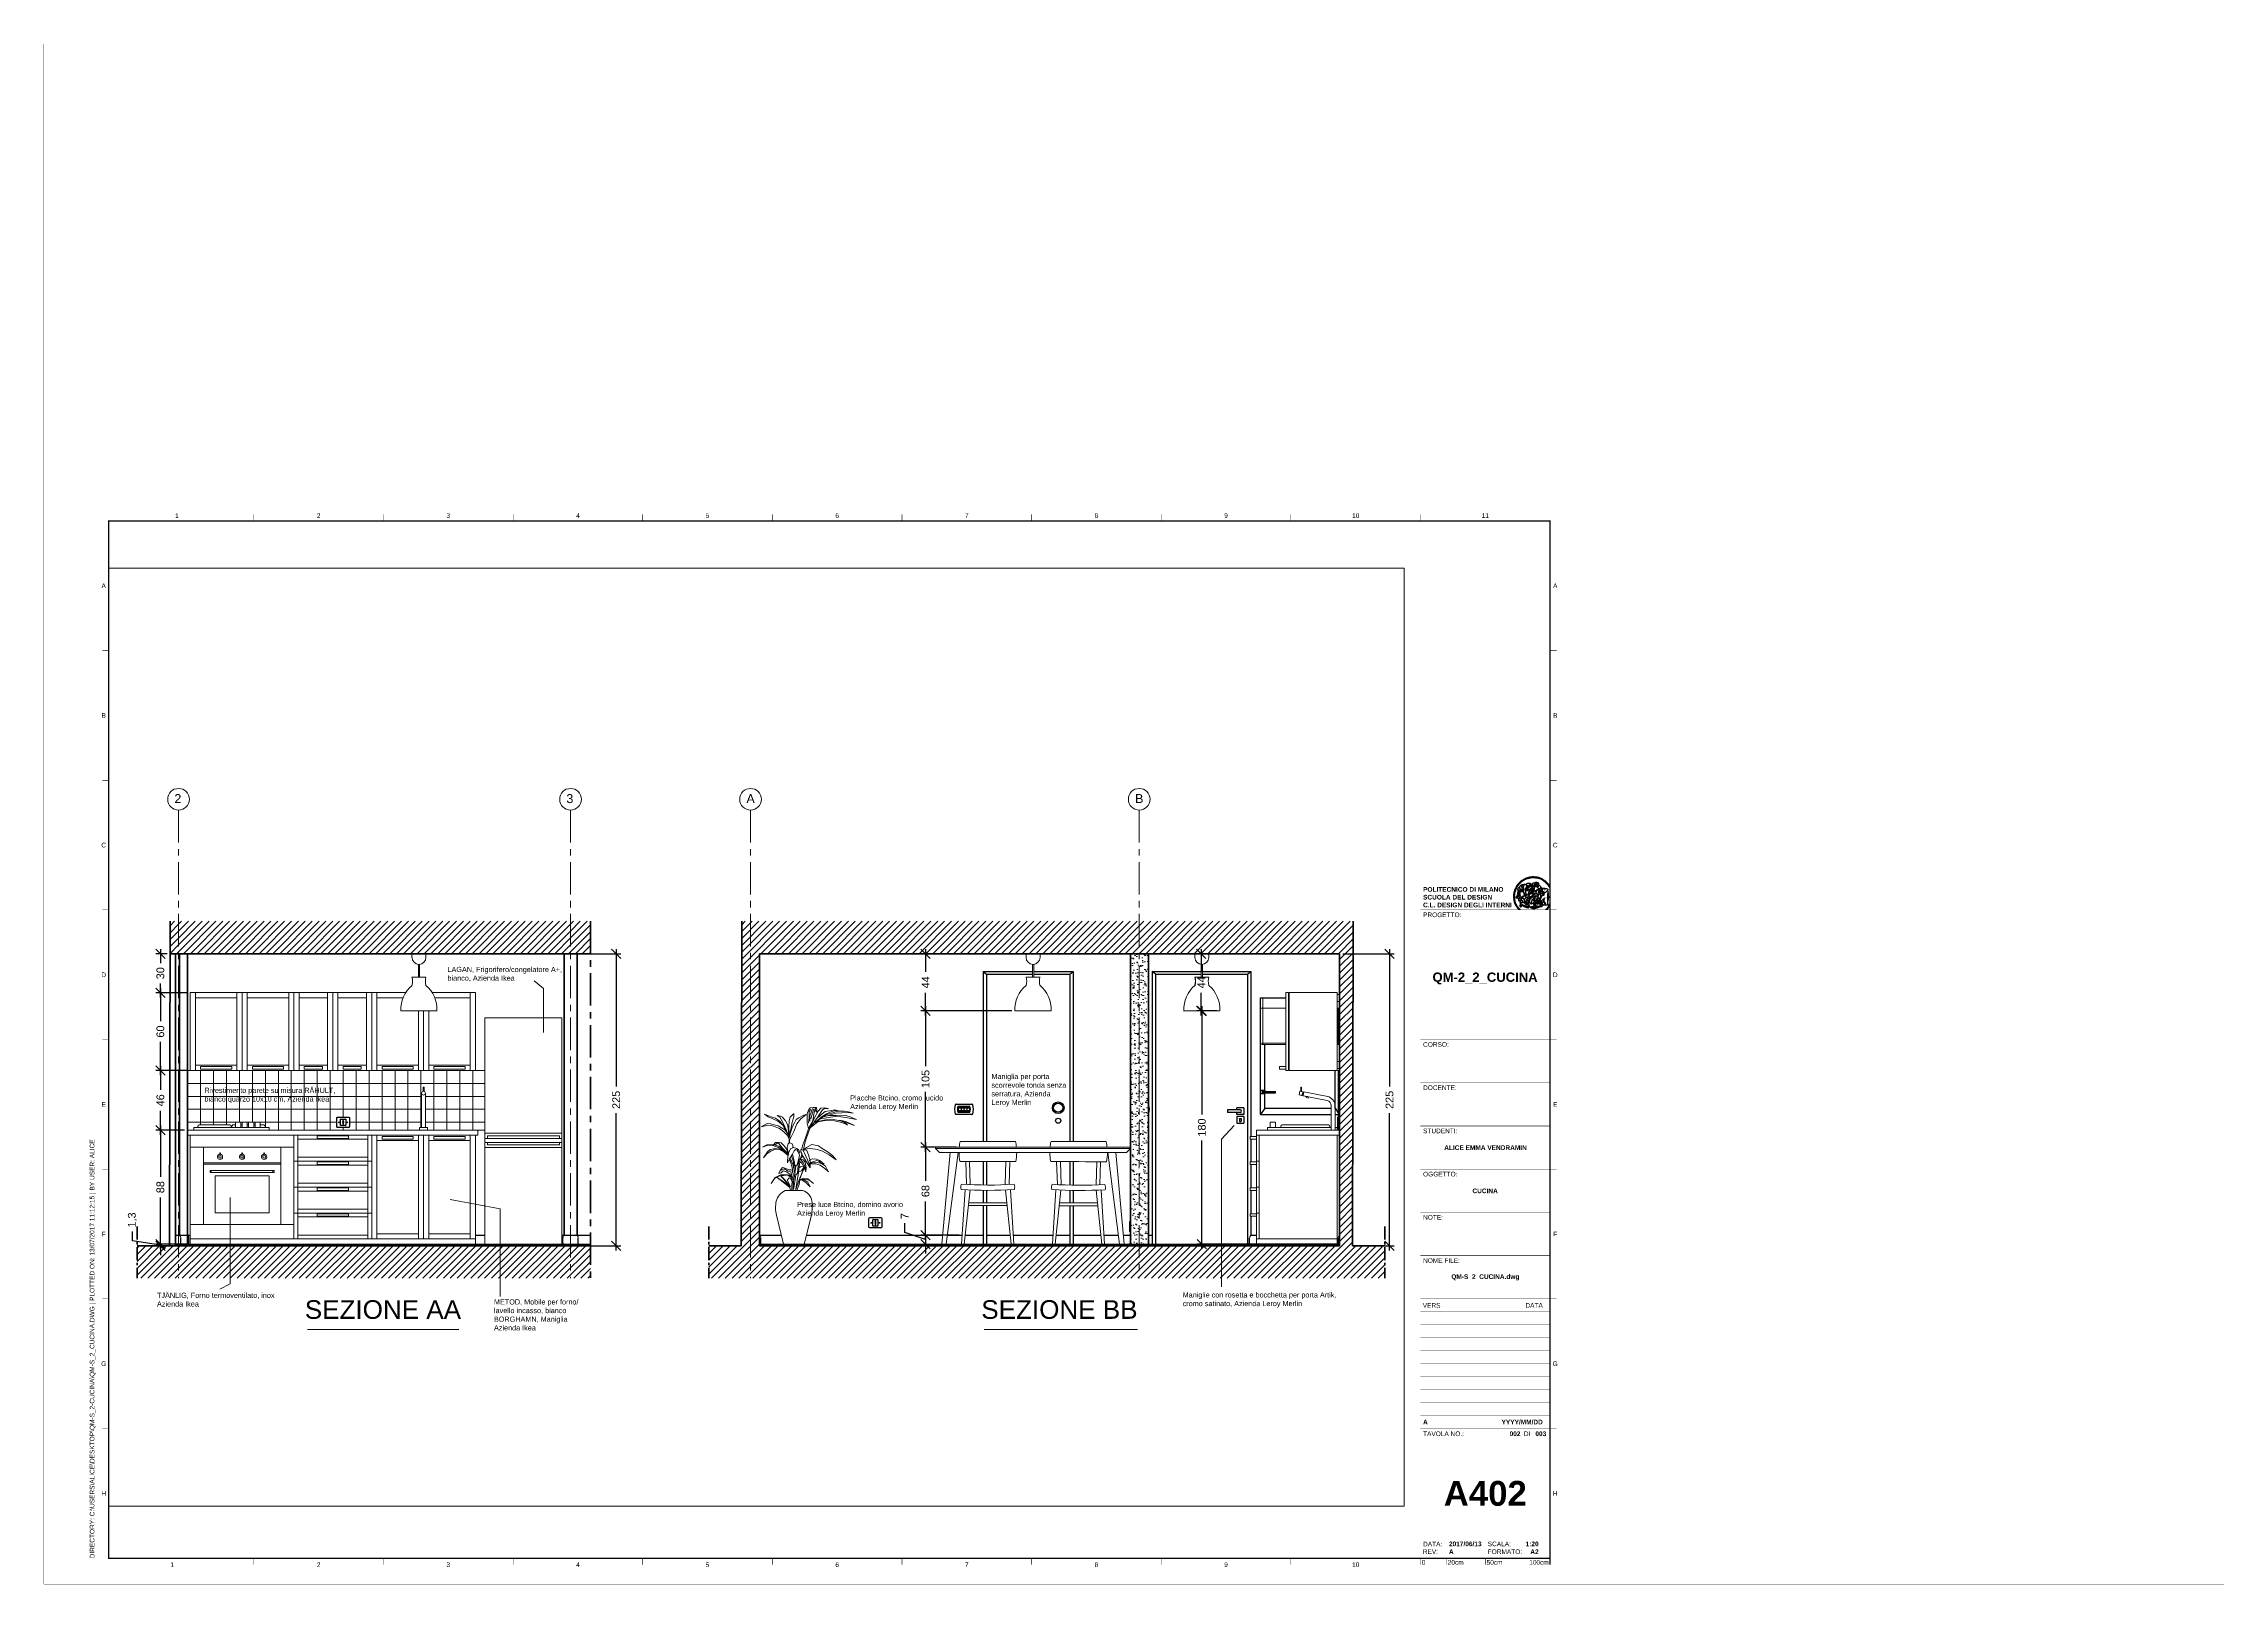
# Paper-space layout 'Layout1 (2)' of a CAD drawing. Header units: inches, sheet in millimetres. Extents: x -1 to 840, y -1 to 593.
# The model-space entities are those that its viewports show. They can reach past a viewport. Long polylines and large blocks are cut down to what shows.
import ezdxf
from ezdxf.enums import TextEntityAlignment as Align

# ---------------------------------------------------------------- set-up
doc = ezdxf.new("R2010")
doc.units = ezdxf.units.IN
doc.header["$MEASUREMENT"] = 0
doc.set_wipeout_variables(frame=1)
doc.linetypes.add('CENTERX2', pattern=[4, 2.5, -0.5, 0.5, -0.5])
for name, color, linetype, lineweight in [('A-DOOR-FULL', 4, 'Continuous', 25), ('A-FURN', 9, 'Continuous', 18), ('A-GLAZ-FULL', 140, 'Continuous', 25), ('A-WALL-FULL', 7, 'Continuous', 35), ('G-ANNO-DIM', 3, 'Continuous', 18)]:
    doc.layers.add(name, color=color, linetype=linetype, lineweight=lineweight)
for name, color, linetype in [('ACCESSORI', 2, 'Continuous'), ('G-ANNO-LOGO', 3, 'Continuous'), ('G-ANNO-TEXT', 3, 'Continuous'), ('G-ANNO-TTLB', 3, 'Continuous'), ('PAVIMENTAZIONE', 1, 'Continuous')]:
    doc.layers.add(name, color=color, linetype=linetype)
doc.layers.add('G-ANNO-NPLT', color=210, linetype='Continuous', plot=False)
doc.styles.add('ARIAL', font='arial.ttf')
doc.styles.add('ARIAL-BOLD', font='')
doc.styles.add('E-ARIAL', font='arial.ttf')
doc.styles.get("Standard").update_dxf_attribs({"font": 'arial.ttf'})
doc.styles.add('underline', font='arial.ttf')
doc.styles.get('ARIAL-BOLD').set_extended_font_data('Arial', bold=True)
doc.dimstyles.new('TICK_36', dxfattribs={"dimtxt": 3, "dimasz": 3.6, "dimexe": 1.8, "dimexo": 1.2, "dimgap": 1.8, "dimtad": 0, "dimdec": 0, "dimzin": 0, "dimdsep": 46, "dimtxsty": 'ARIAL', "dimblk": 'OBLIQUE', "dimcen": 1.8, "dimdle": 1.8, "dimclrd": 256, "dimclrt": 256, "dimadec": 0, "dimazin": 0, "dimtfac": 1, "dimtdec": 0, "dimtmove": 1, "dimatfit": 3, "dimldrblk": 'OPEN90', "dimfxl": 1, "dimtfill": 1, "dimtolj": 1, "dimtzin": 0, "dimarcsym": 0})

# ---------------------------------------------------------------- blocks, each defined once
blk = doc.blocks.new('logoPolimi')
for p, q in [((-2.37, 0.12), (-2.16, 0.11)), ((-2.37, 0.01), (-2.16, 0.01)), ((-2.36, 0.23), (-2.15, 0.21)), ((-2.35, 0.34), (-2.14, 0.31)), ((-2.33, 0.45), (-2.12, 0.41)), ((-2.3, 0.55), (-2.1, 0.51)), ((-2.28, 0.66), (-2.07, 0.6)), ((-2.24, 0.77), (-2.04, 0.7)), ((-2.2, 0.87), (-2.01, 0.79)), ((-2.16, 0.97), (-1.97, 0.89)), ((-2.11, 1.07), (-1.93, 0.98)), ((-2.06, 1.17), (-1.88, 1.07)), ((-2.01, 1.26), (-1.83, 1.15)), ((-1.94, 1.36), (-1.77, 1.24)), ((-1.88, 1.45), (-1.71, 1.32)), ((-1.84, 0.03), (-1.82, 0.35)), ((-1.81, 1.53), (-1.65, 1.4)), ((-1.74, 1.61), (-1.58, 1.47)), ((-1.73, 0.59), (-1.73, 0.59)), ((-1.73, 0.59), (-1.73, 0.59)), ((-1.66, 1.69), (-1.51, 1.54)), ((-1.65, 0.57), (-1.65, 0.57)), ((-1.59, 1.12), (-1.59, 1.12)), ((-1.58, 1.77), (-1.44, 1.61)), ((-1.51, 0.55), (-1.51, 0.55)), ((-1.51, 0.55), (-1.51, 0.55)), ((-1.49, 1.84), (-1.36, 1.68)), ((-1.41, 1.91), (-1.28, 1.74)), ((-1.32, 1.97), (-1.2, 1.8)), ((-1.31, 0.79), (-1.21, 0.75)), ((-1.21, 0.75), (-1.31, 0.79)), ((-1.21, 0.75), (-1.31, 0.79)), ((-1.22, 2.03), (-1.11, 1.85)), ((-1.21, 0.75), (-1.21, 0.75)), ((-1.21, 0.75), (-1.21, 0.75)), ((-1.19, 0.76), (-1.19, 0.76)), ((-1.19, 0.76), (-1.19, 0.76)), ((-1.17, 0.99), (-1.18, 0.99)), ((-1.18, 0.99), (-1.17, 0.99)), ((-1.16, 0.57), (-1.16, 0.57)), ((-1.16, 0.57), (-1.16, 0.57)), ((-1.13, 2.09), (-1.03, 1.9)), ((-1.1, 0.01), (-0.99, 0.06)), ((-0.99, 0.06), (-1.1, 0.01)), ((-0.99, 0.06), (-1.1, 0.01)), ((-1.03, 2.14), (-0.94, 1.95)), ((-0.99, 0.06), (-0.99, 0.06)), ((-0.99, 0.06), (-0.99, 0.06)), ((-0.97, 0.79), (-0.98, 0.79)), ((-0.89, 0.84), (-0.97, 0.79)), ((-0.97, 0.79), (-0.89, 0.84)), ((-0.96, 1.41), (-0.96, 1.41)), ((-0.96, 1.41), (-0.96, 1.41)), ((-0.93, 2.18), (-0.84, 1.99)), ((-0.89, 0.84), (-0.82, 0.87)), ((-0.82, 0.87), (-0.89, 0.84)), ((-0.89, 0.84), (-0.82, 0.87)), ((-0.88, 0.83), (-0.89, 0.84)), ((-0.85, 1.39), (-0.85, 1.39)), ((-0.85, 1.39), (-0.85, 1.39)), ((-0.84, 0.14), (-0.84, 0.14)), ((-0.83, 2.22), (-0.75, 2.03)), ((-0.77, 1.08), (-0.78, 1.08)), ((-0.78, 1.08), (-0.77, 1.08)), ((-0.61, 1.12), (-0.77, 1.08)), ((-0.77, 1.08), (-0.61, 1.12)), ((-0.77, 1.08), (-0.61, 1.12)), ((-0.75, 1.3), (-0.76, 1.29)), ((-0.76, 1.29), (-0.75, 1.3)), ((-0.72, 2.26), (-0.66, 2.06)), ((-0.65, 0.99), (-0.7, 0.96)), ((-0.69, 0.18), (-0.68, 0.18)), ((-0.66, 0.93), (-0.66, 0.93)), ((-0.66, 0.93), (-0.64, 0.93)), ((-0.66, 0.93), (-0.66, 0.93)), ((-0.66, 0.93), (-0.66, 0.93)), ((-0.63, 1.01), (-0.63, 1.01)), ((-0.63, 1.01), (-0.62, 1.01)), ((-0.63, 0.66), (-0.63, 0.66)), ((-0.61, 2.29), (-0.56, 2.09)), ((-0.6, 1.12), (-0.61, 1.12)), ((-0.61, 1.12), (-0.6, 1.12)), ((-0.61, 1.12), (-0.6, 1.12)), ((-0.61, 0.86), (-0.57, 0.85)), ((-0.57, 0.85), (-0.61, 0.86)), ((-0.61, 0.86), (-0.57, 0.85)), ((-0.53, 1.08), (-0.6, 1.12)), ((-0.6, 1.12), (-0.6, 1.11)), ((-0.6, 1.12), (-0.53, 1.08)), ((-0.57, 0.8), (-0.59, 0.8)), ((-0.57, 0.85), (-0.53, 0.84)), ((-0.57, 0.85), (-0.57, 0.85)), ((-0.57, 0.85), (-0.57, 0.85)), ((-0.57, 0.85), (-0.53, 0.84)), ((-0.56, 0.29), (-0.49, 0.48)), ((-0.56, 0.14), (-0.56, 0.29)), ((-0.5, 0.11), (-0.56, 0.14)), ((-0.53, 0.84), (-0.51, 0.84)), ((-0.53, 0.84), (-0.51, 0.84)), ((-0.53, 0.84), (-0.53, 0.84)), ((-0.51, 2.32), (-0.46, 2.11)), ((-0.51, 0.11), (-0.51, 0.11)), ((-0.51, 0.11), (-0.51, 0.11)), ((-0.34, 0.33), (-0.5, 0.11)), ((-0.49, 0.48), (-0.41, 0.55)), ((-0.42, 0.8), (-0.47, 0.79)), ((-0.42, 0.8), (-0.47, 0.79)), ((-0.47, 0.79), (-0.45, 0.76)), ((-0.47, 0.79), (-0.45, 0.76)), ((-0.45, 1.14), (-0.42, 1.11)), ((-0.42, 1.26), (-0.36, 1.22)), ((-0.41, 0.55), (-0.34, 0.49)), ((-0.4, 2.34), (-0.36, 2.13)), ((-0.4, 1.37), (-0.38, 1.38)), ((-0.39, 1.37), (-0.4, 1.37)), ((-0.35, 1.33), (-0.4, 1.37)), ((-0.39, 1.24), (-0.4, 1.23)), ((-0.38, 1.14), (-0.38, 1.14)), ((-0.34, 0.49), (-0.09, 0.48)), ((-0.16, 0.32), (-0.34, 0.33)), ((-0.14, 0.32), (-0.31, 0.34)), ((-0.29, 2.35), (-0.26, 2.14)), ((-0.28, 1.3), (-0.29, 1.3)), ((-0.28, 1.3), (-0.28, 1.3)), ((-0.18, 2.36), (-0.16, 2.15)), ((-0.16, 1.24), (-0.16, 1.25)), ((-0.16, 1.25), (-0.16, 1.25)), ((-0.16, 0.49), (-0.14, 0.64)), ((-0.06, 0.27), (-0.16, 0.32)), ((-0.1, 0.88), (-0.09, 0.87)), ((-0.08, 1.37), (-0.08, 1.38)), ((-0.08, 1.23), (-0.05, 1.21)), ((-0.05, 1.21), (-0.08, 1.23)), ((-0.08, 1.23), (-0.05, 1.21)), ((-0.07, 2.37), (-0.06, 2.16)), ((-0.03, 0.26), (-0.06, 0.27)), ((-0.05, 1.21), (-0.04, 1.21)), ((-0.04, 1.21), (-0.05, 1.21)), ((-0.04, 1.21), (-0.04, 1.21)), ((-0.04, 1.21), (-0.04, 1.21)), ((-0.04, 0.48), (-0.03, 0.26)), ((0.03, 1.15), (0.03, 1.15)), ((0.03, 0.66), (0.03, 0.67)), ((0.04, 2.37), (0.04, 2.16)), ((0.07, 0.58), (0.07, 0.57)), ((0.1, 1.18), (0.1, 1.18)), ((0.1, 0.84), (0.1, 0.84)), ((0.13, 1.32), (0.17, 1.19)), ((0.15, 2.36), (0.14, 2.16)), ((0.14, 0.71), (0.34, 0.65)), ((0.31, 0.56), (0.17, 0.63)), ((0.26, 2.36), (0.24, 2.15)), ((0.27, 1.61), (0.27, 1.61)), ((0.27, 1.61), (0.27, 1.61)), ((0.27, 1.61), (0.27, 1.61)), ((0.29, 1.29), (0.29, 1.29)), ((0.29, 1.29), (0.29, 1.29)), ((0.29, 1.29), (0.29, 1.29)), ((0.29, 1.29), (0.29, 1.29)), ((0.33, 0.49), (0.34, 0.49)), ((0.33, 0.03), (0.35, 0.03)), ((0.33, 0.03), (0.35, 0.03)), ((0.37, 2.34), (0.34, 2.13)), ((0.34, 0.65), (0.34, 0.64)), ((0.35, 0.03), (0.57, 0.06)), ((0.35, 0.03), (0.57, 0.06)), ((0.35, 0.03), (0.35, 0.03)), ((0.35, 0.03), (0.35, 0.03)), ((0.38, 1.36), (0.37, 1.35)), ((0.38, 0.34), (0.37, 0.34)), ((0.38, 0.34), (0.38, 0.34)), ((0.43, 0.67), (0.39, 0.64)), ((0.48, 2.32), (0.44, 2.12)), ((0.49, 1.05), (0.51, 1.13)), ((0.51, 1.13), (0.49, 1.05)), ((0.49, 1.05), (0.51, 1.13)), ((0.51, 1.31), (0.5, 1.29)), ((0.51, 1.13), (0.52, 1.23)), ((0.52, 1.23), (0.51, 1.23)), ((0.51, 1.23), (0.52, 1.23)), ((0.52, 1.23), (0.51, 1.13)), ((0.51, 1.13), (0.52, 1.23)), ((0.52, 1.24), (0.6, 1.37)), ((0.52, 1.23), (0.6, 1.36)), ((0.6, 1.36), (0.52, 1.23)), ((0.52, 1.23), (0.52, 1.23)), ((0.52, 1.23), (0.52, 1.24)), ((0.52, 1.23), (0.52, 1.23)), ((0.55, 1.07), (0.53, 1.06)), ((0.53, 1.04), (0.53, 1.06)), ((0.53, 1.05), (0.53, 1.04)), ((0.59, 2.3), (0.54, 2.09)), ((0.54, 0.3), (0.63, 0.32)), ((0.54, -0.08), (0.61, 0.06)), ((0.61, 0.06), (0.54, -0.08)), ((0.54, -0.08), (0.61, 0.06)), ((0.56, 0.19), (0.59, 0.21)), ((0.57, 1.07), (0.57, 1.07)), ((0.57, 1.07), (0.57, 1.07)), ((0.57, 1.07), (0.57, 1.07)), ((0.57, 1.07), (0.57, 1.07)), ((0.57, 1.07), (0.57, 1.07)), ((0.57, 1.07), (0.57, 1.07)), ((0.57, 1.07), (0.57, 1.07)), ((0.58, 0.3), (0.59, 0.29)), ((0.59, 0.78), (0.59, 0.79)), ((0.59, 0.79), (0.59, 0.79)), ((0.59, 0.79), (0.59, 0.79)), ((0.59, 0.79), (0.59, 0.78)), ((0.61, 0.06), (0.6, 0.07)), ((0.6, 0.07), (0.61, 0.06)), ((0.61, 0.06), (0.61, 0.07)), ((0.62, 0.21), (0.65, 0.22)), ((0.69, 2.27), (0.63, 2.07)), ((0.64, 1.37), (0.65, 1.37)), ((0.69, 0.86), (0.68, 0.86)), ((0.68, 0.86), (0.69, 0.86)), ((0.68, 0.76), (0.68, 0.76)), ((0.8, 2.23), (0.73, 2.03)), ((0.76, 0.26), (0.76, 0.26)), ((0.9, 2.19), (0.82, 2)), ((0.82, 0.35), (0.84, 0.36)), ((0.82, 0.35), (0.82, 0.35)), ((0.84, 0.36), (0.84, 0.37)), ((0.85, 0.34), (1.05, 0.35)), ((1, 2.15), (0.91, 1.96)), ((0.93, 1.05), (0.93, 1.05)), ((0.93, 1.05), (0.93, 1.05)), ((0.93, 1.05), (0.93, 1.04)), ((0.93, 1.05), (0.93, 1.05)), ((0.97, 0.66), (0.96, 0.66)), ((1.01, 0.97), (0.98, 0.96)), ((1.1, 2.1), (1, 1.91)), ((1.2, 2.04), (1.09, 1.86)), ((1.17, 0.96), (1.17, 0.95)), ((1.17, 0.95), (1.17, 0.95)), ((1.29, 1.99), (1.18, 1.81)), ((1.38, 1.92), (1.26, 1.75)), ((1.34, 0.37), (1.26, 0.04)), ((1.27, 0.37), (1.27, 0.38)), ((1.28, 0.95), (1.28, 0.95)), ((1.47, 1.86), (1.34, 1.69)), ((1.37, 0.73), (1.46, 0.81)), ((1.41, 0.4), (1.41, 0.41)), ((1.56, 1.79), (1.42, 1.63)), ((1.64, 1.71), (1.49, 1.56)), ((1.49, 0.9), (1.57, 0.92)), ((1.72, 1.63), (1.56, 1.49)), ((1.67, 0.6), (1.57, 0.53)), ((1.79, 1.55), (1.63, 1.41)), ((1.86, 1.47), (1.7, 1.34)), ((1.93, 1.38), (1.76, 1.26)), ((1.99, 1.29), (1.81, 1.17)), ((2.05, 1.19), (1.87, 1.09)), ((2.1, 1.1), (1.92, 1)), ((2.15, 1), (1.96, 0.91)), ((2.19, 0.9), (2, 0.82)), ((2.23, 0.79), (2.04, 0.72)), ((2.27, 0.69), (2.07, 0.63)), ((2.3, 0.58), (2.09, 0.53)), ((2.32, 0.47), (2.12, 0.43)), ((2.34, 0.37), (2.13, 0.33)), ((2.36, 0.26), (2.15, 0.23)), ((2.37, 0.15), (2.16, 0.13)), ((2.37, 0.04), (2.16, 0.03)), ((-2.37, -0.1), (-2.16, -0.09)), ((-2.36, -0.21), (-2.15, -0.19)), ((-2.35, -0.32), (-2.14, -0.29)), ((-2.33, -0.43), (-2.12, -0.39)), ((-2.31, -0.54), (-2.1, -0.49)), ((-2.28, -0.65), (-2.08, -0.59)), ((-2.25, -0.75), (-2.05, -0.69)), ((-2.21, -0.86), (-2.02, -0.78)), ((-2.17, -0.96), (-1.98, -0.87)), ((-2.12, -1.06), (-1.93, -0.96)), ((-2.07, -1.16), (-1.89, -1.05)), ((-2.04, -0.15), (-1.97, -0.2)), ((-2.01, -1.25), (-1.84, -1.14)), ((-1.95, -1.34), (-1.78, -1.22)), ((-1.89, -1.43), (-1.72, -1.31)), ((-1.82, -1.52), (-1.66, -1.38)), ((-1.75, -1.6), (-1.59, -1.46)), ((-1.67, -1.68), (-1.52, -1.53)), ((-1.58, -0.12), (-1.6, -0.18)), ((-1.6, -0.18), (-1.58, -0.28)), ((-1.57, -0.54), (-1.59, -0.54)), ((-1.59, -0.54), (-1.59, -0.54)), ((-1.59, -1.76), (-1.45, -1.6)), ((-1.56, -0.32), (-1.56, -0.31)), ((-1.56, -0.31), (-1.56, -0.31)), ((-1.53, -0.65), (-1.53, -0.65)), ((-1.53, -0.65), (-1.53, -0.65)), ((-1.51, -1.83), (-1.37, -1.67)), ((-1.48, -0.86), (-1.48, -0.85)), ((-1.42, -0.37), (-1.42, -0.37)), ((-1.42, -1.9), (-1.29, -1.73)), ((-1.38, -0.46), (-1.38, -0.46)), ((-1.33, -1.96), (-1.21, -1.79)), ((-1.31, -0.24), (-1.31, -0.23)), ((-1.31, -0.23), (-1.31, -0.24)), ((-1.24, -2.02), (-1.13, -1.84)), ((-1.23, -0.19), (-1.23, -0.19)), ((-1.23, -0.19), (-1.23, -0.19)), ((-1.23, -0.19), (-1.23, -0.19)), ((-1.23, -0.19), (-1.23, -0.19)), ((-1.14, -2.08), (-1.04, -1.89)), ((-1.04, -2.13), (-0.95, -1.94)), ((-1.01, -0.39), (-1.02, -0.39)), ((-1.02, -0.39), (-1.01, -0.39)), ((-1.02, -0.7), (-1.02, -0.7)), ((-1.02, -0.7), (-1.02, -0.7)), ((-1.02, -0.7), (-1.02, -0.7)), ((-0.94, -2.18), (-0.86, -1.98)), ((-0.84, -2.22), (-0.77, -2.02)), ((-0.79, -0.51), (-0.83, -0.58)), ((-0.83, -0.58), (-0.79, -0.51)), ((-0.83, -0.58), (-0.79, -0.51)), ((-0.78, -1.05), (-0.83, -0.94)), ((-0.83, -0.94), (-0.78, -1.05)), ((-0.83, -0.94), (-0.83, -0.94)), ((-0.83, -0.94), (-0.78, -1.05)), ((-0.82, -1.23), (-0.82, -1.23)), ((-0.82, -1.23), (-0.77, -1.23)), ((-0.77, -1.23), (-0.82, -1.23)), ((-0.82, -1.23), (-0.82, -1.23)), ((-0.77, -1.23), (-0.82, -1.23)), ((-0.75, -0.96), (-0.8, -0.89)), ((-0.8, -0.89), (-0.79, -0.92)), ((-0.79, -0.92), (-0.8, -0.89)), ((-0.8, -0.89), (-0.75, -0.96)), ((-0.79, -0.92), (-0.8, -0.89)), ((-0.8, -0.89), (-0.8, -0.89)), ((-0.8, -0.89), (-0.75, -0.96)), ((-0.79, -0.92), (-0.78, -0.95)), ((-0.78, -0.95), (-0.79, -0.92)), ((-0.78, -0.95), (-0.79, -0.92)), ((-0.77, -0.49), (-0.78, -0.48)), ((-0.78, -0.48), (-0.77, -0.49)), ((-0.78, -0.95), (-0.76, -1)), ((-0.76, -1), (-0.78, -0.95)), ((-0.76, -1), (-0.78, -0.95)), ((-0.71, -0.89), (-0.75, -0.87)), ((-0.75, -0.87), (-0.71, -0.89)), ((-0.75, -0.87), (-0.71, -0.89)), ((-0.72, -1.01), (-0.75, -0.96)), ((-0.75, -0.96), (-0.72, -1.01)), ((-0.75, -0.96), (-0.72, -1.01)), ((-0.74, -2.25), (-0.67, -2.05)), ((-0.64, -0.93), (-0.71, -0.89)), ((-0.71, -0.89), (-0.64, -0.93)), ((-0.71, -0.89), (-0.64, -0.93)), ((-0.66, -0.53), (-0.66, -0.53)), ((-0.66, -0.53), (-0.66, -0.53)), ((-0.66, -0.53), (-0.66, -0.53)), ((-0.63, -2.29), (-0.57, -2.08)), ((-0.52, -2.31), (-0.48, -2.11)), ((-0.39, -0.81), (-0.51, -0.69)), ((-0.51, -1.04), (-0.5, -1.04)), ((-0.48, -0.42), (-0.48, -0.42)), ((-0.48, -0.42), (-0.48, -0.42)), ((-0.48, -0.42), (-0.48, -0.42)), ((-0.42, -2.33), (-0.38, -2.13)), ((-0.41, -0.51), (-0.41, -0.51)), ((-0.38, -0.05), (-0.39, -0.12)), ((-0.39, -0.12), (-0.37, -0.1)), ((-0.35, -0.14), (-0.37, -0.08)), ((-0.37, -0.09), (-0.37, -0.09)), ((-0.33, -0.12), (-0.35, -0.14)), ((-0.32, -0.14), (-0.35, -0.14)), ((-0.35, -0.18), (-0.34, -0.22)), ((-0.34, -0.08), (-0.29, -0.16)), ((-0.34, -0.22), (-0.34, -0.22)), ((-0.27, -0.17), (-0.32, -0.14)), ((-0.31, -2.35), (-0.28, -2.14)), ((-0.25, -0.91), (-0.26, -0.9)), ((-0.26, -1.29), (0.1, -1.2)), ((0.1, -1.2), (-0.26, -1.29)), ((0.08, -1.4), (-0.26, -1.29)), ((-0.26, -1.29), (0.08, -1.4)), ((-0.26, -1.38), (-0.26, -1.29)), ((-0.26, -1.29), (-0.26, -1.29)), ((-0.26, -1.29), (-0.26, -1.38)), ((-0.26, -1.29), (0.08, -1.4)), ((-0.26, -1.29), (-0.26, -1.29)), ((0.08, -1.49), (-0.26, -1.38)), ((-0.26, -1.38), (0.09, -1.49)), ((-0.2, -2.36), (-0.18, -2.15)), ((-0.14, -0.15), (-0.16, -0.13)), ((-0.11, -0.04), (-0.12, -0.05)), ((-0.09, -2.37), (-0.08, -2.16)), ((-0.04, -0.41), (-0.01, -0.44)), ((-0.01, -0.44), (-0.04, -0.41)), ((-0.04, -0.41), (-0.01, -0.44)), ((0.03, -2.37), (0.02, -2.16)), ((0.07, -0.84), (0.07, -0.84)), ((0.07, -0.84), (0.07, -0.84)), ((0.1, -1.2), (0.08, -1.32)), ((0.08, -1.32), (0.13, -1.2)), ((0.08, -1.4), (0.72, -1.22)), ((0.72, -1.22), (0.08, -1.4)), ((0.08, -1.4), (0.72, -1.22)), ((0.72, -1.31), (0.08, -1.49)), ((0.08, -1.44), (0.08, -1.4)), ((0.08, -1.4), (0.08, -1.44)), ((0.08, -1.4), (0.08, -1.49)), ((0.08, -1.49), (0.08, -1.44)), ((0.08, -1.44), (0.08, -1.44)), ((0.08, -1.44), (0.08, -1.45)), ((0.08, -1.45), (0.08, -1.46)), ((0.08, -1.46), (0.08, -1.49)), ((0.1, -1.01), (0.09, -0.86)), ((0.1, -1.01), (0.09, -0.86)), ((0.09, -1.49), (0.72, -1.31)), ((0.1, -1.2), (0.12, -1.04)), ((0.12, -1.04), (0.1, -1.2)), ((0.13, -1.2), (0.1, -1.2)), ((0.1, -1.2), (0.13, -1.2)), ((0.13, -1.2), (0.1, -1.2)), ((0.1, -1.2), (0.1, -1.2)), ((0.11, -0.44), (0.11, -0.44)), ((0.11, -0.44), (0.11, -0.44)), ((0.12, -0.21), (0.12, -0.21)), ((0.12, -0.21), (0.12, -0.21)), ((0.12, -0.21), (0.12, -0.21)), ((0.12, -0.21), (0.12, -0.21)), ((0.12, -0.21), (0.12, -0.21)), ((0.12, -0.21), (0.12, -0.21)), ((0.12, -0.21), (0.12, -0.21)), ((0.12, -0.21), (0.12, -0.21)), ((0.12, -0.21), (0.12, -0.21)), ((0.12, -0.21), (0.12, -0.21)), ((0.12, -0.21), (0.12, -0.21)), ((0.12, -0.21), (0.12, -0.21)), ((0.12, -0.21), (0.12, -0.21)), ((0.12, -0.56), (0.14, -0.53)), ((0.14, -0.53), (0.12, -0.56)), ((0.12, -0.56), (0.14, -0.53)), ((0.12, -1.04), (0.12, -1.04)), ((0.12, -1.04), (0.12, -1.04)), ((0.12, -1.04), (0.12, -1.04)), ((0.14, -2.37), (0.12, -2.16)), ((0.21, -0.99), (0.13, -1.2)), ((0.13, -1.2), (0.21, -0.99)), ((0.36, -1.14), (0.13, -1.2)), ((0.13, -1.2), (0.26, -1.17)), ((0.14, -0.53), (0.16, -0.49)), ((0.16, -0.49), (0.14, -0.53)), ((0.14, -0.53), (0.16, -0.49)), ((0.16, -0.49), (0.16, -0.49)), ((0.16, -0.49), (0.16, -0.49)), ((0.28, -1.19), (0.21, -0.99)), ((0.21, -0.99), (0.31, -1.27)), ((0.25, -2.36), (0.22, -2.15)), ((0.24, -0.17), (0.24, -0.16)), ((0.24, -0.16), (0.24, -0.17)), ((0.25, -0.84), (0.25, -0.88)), ((0.25, -0.88), (0.25, -0.84)), ((0.25, -0.88), (0.25, -0.84)), ((0.25, -0.88), (0.29, -1.17)), ((0.26, -0.88), (0.25, -0.88)), ((0.31, -1.27), (0.25, -0.88)), ((0.26, -1.17), (0.28, -1.16)), ((0.28, -1.16), (0.36, -1.14)), ((0.29, -1.17), (0.28, -1.19)), ((0.35, -2.34), (0.32, -2.14)), ((0.36, -1.14), (0.72, -1.22)), ((0.72, -1.22), (0.36, -1.14)), ((0.46, -2.32), (0.42, -2.12)), ((0.49, -0.31), (0.49, -0.31)), ((0.49, -0.31), (0.49, -0.31)), ((0.5, -0.27), (0.5, -0.27)), ((0.51, -0.27), (0.51, -0.27)), ((0.57, -2.3), (0.52, -2.1)), ((0.68, -2.27), (0.62, -2.07)), ((0.78, -2.24), (0.71, -2.04)), ((0.72, -0.81), (0.75, -0.89)), ((0.72, -1.22), (0.72, -1.31)), ((0.72, -1.31), (0.72, -1.22)), ((0.74, -0.23), (0.74, -0.23)), ((0.74, -0.23), (0.75, -0.24)), ((0.75, -0.23), (0.75, -0.23)), ((0.89, -2.2), (0.81, -2)), ((0.86, -0.25), (0.82, -0.34)), ((0.87, -0.22), (0.86, -0.23)), ((0.87, -0.22), (0.86, -0.25)), ((0.99, -2.15), (0.9, -1.96)), ((0.96, -0.58), (0.96, -0.57)), ((1.09, -2.11), (0.99, -1.92)), ((1.05, -1.05), (1.04, -1.05)), ((1.19, -2.05), (1.08, -1.87)), ((1.28, -2), (1.17, -1.82)), ((1.37, -1.93), (1.25, -1.76)), ((1.31, -0.27), (1.3, -0.26)), ((1.3, -0.26), (1.3, -0.26)), ((1.3, -0.26), (1.3, -0.26)), ((1.3, -0.26), (1.31, -0.27)), ((1.3, -0.26), (1.3, -0.26)), ((1.46, -1.87), (1.33, -1.7)), ((1.54, -1.8), (1.41, -1.64)), ((1.63, -1.72), (1.48, -1.57)), ((1.71, -1.65), (1.55, -1.5)), ((1.78, -1.57), (1.62, -1.43)), ((1.85, -1.48), (1.69, -1.35)), ((1.92, -1.39), (1.75, -1.27)), ((1.98, -1.3), (1.81, -1.19)), ((2.04, -1.21), (1.86, -1.1)), ((2.09, -1.11), (1.91, -1.01)), ((2.14, -1.01), (1.95, -0.92)), ((2.19, -0.91), (1.99, -0.83)), ((2.23, -0.81), (2.03, -0.74)), ((2.26, -0.7), (2.06, -0.64)), ((2.29, -0.6), (2.09, -0.55)), ((2.32, -0.49), (2.11, -0.45)), ((2.34, -0.38), (2.13, -0.35)), ((2.35, -0.27), (2.15, -0.25)), ((2.37, -0.08), (2.16, -0.07)), ((2.36, -0.16), (2.16, -0.15))]:
    blk.add_line(p, q)
for points in [[(-1.9, 0.12), (-1.94, 0.02), (-2.05, -0.09), (-2.05, -0.09)], [(-1.86, 0.38), (-1.86, 0.38), (-1.87, 0.19), (-1.9, 0.12)], [(-1.76, 0.6), (-1.76, 0.6), (-1.84, 0.57), (-1.86, 0.38)], [(-1.86, -0.04), (-1.84, 0.02), (-1.84, 0.03), (-1.84, 0.03)], [(-1.82, 0.78), (-1.83, 0.8), (-1.85, 0.86), (-1.83, 0.88)], [(-1.82, 0.78), (-1.83, 0.8), (-1.85, 0.86), (-1.83, 0.88)], [(-1.83, 0.88), (-1.81, 0.9), (-1.76, 0.96), (-1.76, 0.96)], [(-1.83, 0.88), (-1.81, 0.9), (-1.76, 0.96), (-1.76, 0.96)], [(-1.76, 0.6), (-1.83, 0.7), (-1.78, 0.74), (-1.78, 0.74)], [(-1.78, 0.74), (-1.79, 0.74), (-1.83, 0.7), (-1.76, 0.6)], [(-1.78, 0.74), (-1.8, 0.76), (-1.81, 0.78), (-1.82, 0.78)], [(-1.78, 0.74), (-1.8, 0.76), (-1.81, 0.78), (-1.82, 0.78)], [(-1.82, 0.35), (-1.81, 0.5), (-1.73, 0.59), (-1.73, 0.59)], [(-1.82, -0.19), (-1.73, -0.07), (-1.75, 0.14), (-1.75, 0.3)], [(-1.75, 0.33), (-1.75, 0.17), (-1.73, -0.05), (-1.8, -0.17)], [(-1.78, 0.74), (-1.75, 0.72), (-1.72, 0.69), (-1.68, 0.7)], [(-1.68, 0.7), (-1.72, 0.69), (-1.75, 0.72), (-1.78, 0.74)], [(-1.68, 0.7), (-1.72, 0.69), (-1.75, 0.72), (-1.78, 0.74)], [(-1.78, 0.74), (-1.78, 0.74), (-1.78, 0.74), (-1.78, 0.74)], [(-1.76, 0.96), (-1.68, 1.1), (-1.59, 1.12), (-1.59, 1.12)], [(-1.76, 0.96), (-1.68, 1.1), (-1.6, 1.12), (-1.6, 1.12)], [(-1.73, 0.59), (-1.74, 0.59), (-1.75, 0.6), (-1.76, 0.6)], [(-1.73, 0.59), (-1.74, 0.59), (-1.75, 0.6), (-1.76, 0.6)], [(-1.75, 0.3), (-1.76, 0.47), (-1.65, 0.57), (-1.65, 0.57)], [(-1.65, 0.57), (-1.65, 0.57), (-1.76, 0.5), (-1.75, 0.33)], [(-1.65, 0.57), (-1.68, 0.58), (-1.7, 0.58), (-1.73, 0.59)], [(-1.65, 0.57), (-1.68, 0.58), (-1.7, 0.58), (-1.73, 0.59)], [(-1.5, 0.71), (-1.53, 0.74), (-1.61, 0.71), (-1.68, 0.7)], [(-1.68, 0.7), (-1.61, 0.71), (-1.53, 0.73), (-1.5, 0.71)], [(-1.5, 0.71), (-1.53, 0.73), (-1.61, 0.71), (-1.68, 0.7)], [(-1.51, 0.55), (-1.56, 0.56), (-1.61, 0.56), (-1.65, 0.57)], [(-1.65, 0.57), (-1.61, 0.56), (-1.56, 0.56), (-1.51, 0.55)], [(-1.51, 0.55), (-1.56, 0.56), (-1.61, 0.56), (-1.65, 0.57)], [(-1.59, 1.12), (-1.6, 1.06), (-1.61, 0.99), (-1.61, 0.97)], [(-1.61, 0.97), (-1.61, 0.99), (-1.6, 1.06), (-1.59, 1.12)], [(-1.61, 0.97), (-1.61, 0.99), (-1.6, 1.06), (-1.59, 1.12)], [(-1.61, 0.97), (-1.61, 0.95), (-1.56, 0.88), (-1.54, 0.87)], [(-1.54, 0.87), (-1.56, 0.88), (-1.61, 0.95), (-1.61, 0.97)], [(-1.54, 0.87), (-1.56, 0.88), (-1.61, 0.96), (-1.61, 0.97)], [(-1.59, 1.12), (-1.59, 1.13), (-1.59, 1.15), (-1.58, 1.16)], [(-1.59, 1.12), (-1.59, 1.13), (-1.59, 1.15), (-1.58, 1.16)], [(-1.58, 1.16), (-1.57, 1.21), (-1.52, 1.23), (-1.49, 1.25)], [(-1.58, 1.16), (-1.57, 1.21), (-1.52, 1.23), (-1.49, 1.25)], [(-1.58, 0.36), (-1.58, 0.48), (-1.51, 0.55), (-1.51, 0.55)], [(-1.51, 0.55), (-1.51, 0.55), (-1.58, 0.48), (-1.58, 0.36)], [(-1.51, 0.55), (-1.51, 0.55), (-1.58, 0.48), (-1.58, 0.36)], [(-1.55, 0.04), (-1.55, 0.08), (-1.58, 0.25), (-1.58, 0.36)], [(-1.58, 0.36), (-1.58, 0.25), (-1.55, 0.08), (-1.55, 0.04)], [(-1.58, 0.36), (-1.58, 0.25), (-1.55, 0.08), (-1.55, 0.04)], [(-1.58, -0.12), (-1.57, -0.06), (-1.55, 0.02), (-1.55, 0.04)], [(-1.55, 0.04), (-1.55, 0.02), (-1.57, -0.06), (-1.58, -0.12)], [(-1.55, 0.04), (-1.55, 0.02), (-1.56, -0.04), (-1.57, -0.1)], [(-1.54, 0.87), (-1.52, 0.85), (-1.47, 0.83), (-1.44, 0.83)], [(-1.44, 0.83), (-1.47, 0.83), (-1.52, 0.85), (-1.54, 0.87)], [(-1.45, 0.83), (-1.47, 0.83), (-1.52, 0.85), (-1.54, 0.87)], [(-1.51, 0.55), (-1.33, 0.54), (-1.16, 0.57), (-1.16, 0.57)], [(-1.16, 0.57), (-1.16, 0.57), (-1.33, 0.54), (-1.51, 0.55)], [(-1.16, 0.57), (-1.16, 0.57), (-1.33, 0.54), (-1.51, 0.55)], [(-1.5, 0.71), (-1.46, 0.68), (-1.4, 0.62), (-1.33, 0.66)], [(-1.33, 0.66), (-1.4, 0.62), (-1.46, 0.68), (-1.5, 0.71)], [(-1.33, 0.66), (-1.4, 0.62), (-1.46, 0.68), (-1.5, 0.71)], [(-1.49, 1.25), (-1.46, 1.26), (-1.42, 1.33), (-1.39, 1.36)], [(-1.49, 1.25), (-1.46, 1.27), (-1.43, 1.34), (-1.39, 1.36)], [(-1.31, 0.79), (-1.33, 0.79), (-1.42, 0.83), (-1.45, 0.83)], [(-1.44, 0.83), (-1.42, 0.83), (-1.33, 0.79), (-1.31, 0.79)], [(-1.31, 0.79), (-1.33, 0.79), (-1.42, 0.83), (-1.44, 0.83)], [(-1.35, 1.1), (-1.4, 1.17), (-1.36, 1.23), (-1.29, 1.31)], [(-1.29, 1.31), (-1.36, 1.23), (-1.4, 1.17), (-1.35, 1.1)], [(-1.35, 1.1), (-1.4, 1.17), (-1.36, 1.23), (-1.29, 1.31)], [(-1.39, 1.36), (-1.35, 1.38), (-1.26, 1.4), (-1.19, 1.41)], [(-1.39, 1.36), (-1.35, 1.38), (-1.26, 1.4), (-1.19, 1.41)], [(-1.18, 0.99), (-1.24, 0.97), (-1.3, 1.03), (-1.35, 1.1)], [(-1.35, 1.1), (-1.3, 1.03), (-1.24, 0.97), (-1.18, 0.99)], [(-1.18, 1), (-1.24, 0.97), (-1.3, 1.03), (-1.35, 1.1)], [(-1.33, 0.66), (-1.28, 0.7), (-1.23, 0.73), (-1.21, 0.75)], [(-1.21, 0.75), (-1.23, 0.73), (-1.28, 0.7), (-1.33, 0.66)], [(-1.21, 0.75), (-1.23, 0.73), (-1.28, 0.7), (-1.33, 0.66)], [(-1.29, 1.31), (-1.22, 1.39), (-1.01, 1.41), (-0.96, 1.41)], [(-0.96, 1.41), (-1.01, 1.41), (-1.22, 1.39), (-1.29, 1.31)], [(-1.29, 1.31), (-1.22, 1.39), (-1.01, 1.41), (-0.96, 1.41)], [(-1.24, -0.02), (-1.21, -0.01), (-1.1, 0.01), (-1.1, 0.01)], [(-1.1, 0.01), (-1.1, 0.01), (-1.21, -0.01), (-1.24, -0.02)], [(-1.1, 0.01), (-1.1, 0.01), (-1.21, -0.01), (-1.24, -0.02)], [(-1.21, 0.75), (-1.2, 0.75), (-1.19, 0.76), (-1.19, 0.76)], [(-1.19, 0.76), (-1.19, 0.76), (-1.2, 0.75), (-1.21, 0.75)], [(-1.19, 0.76), (-1.19, 0.76), (-1.2, 0.76), (-1.21, 0.75)], [(-1.19, 1.41), (-1.11, 1.43), (-0.97, 1.41), (-0.97, 1.41)], [(-1.19, 1.41), (-1.12, 1.43), (-0.98, 1.41), (-0.98, 1.41)], [(-1.19, 0.76), (-1.19, 0.77), (-1.18, 0.78), (-1.18, 0.79)], [(-1.18, 0.79), (-1.18, 0.78), (-1.19, 0.77), (-1.19, 0.76)], [(-1.19, 0.76), (-1.19, 0.77), (-1.19, 0.78), (-1.18, 0.79)], [(-1.18, 0.68), (-1.18, 0.68), (-1.19, 0.71), (-1.19, 0.76)], [(-1.19, 0.76), (-1.19, 0.71), (-1.18, 0.68), (-1.18, 0.68)], [(-1.18, 0.68), (-1.18, 0.68), (-1.19, 0.71), (-1.19, 0.76)], [(-1.18, 0.97), (-1.18, 0.97), (-1.18, 0.98), (-1.17, 0.99)], [(-1.17, 0.99), (-1.18, 0.98), (-1.18, 0.97), (-1.18, 0.97)], [(-1.18, 0.97), (-1.18, 0.97), (-1.18, 0.98), (-1.17, 0.99)], [(-1.18, 0.79), (-1.17, 0.86), (-1.18, 0.95), (-1.18, 0.97)], [(-1.18, 0.97), (-1.18, 0.95), (-1.17, 0.86), (-1.18, 0.79)], [(-1.18, 0.79), (-1.17, 0.86), (-1.18, 0.95), (-1.18, 0.97)], [(-1.16, 0.57), (-1.17, 0.6), (-1.18, 0.64), (-1.18, 0.68)], [(-1.18, 0.68), (-1.18, 0.64), (-1.17, 0.6), (-1.16, 0.57)], [(-1.16, 0.57), (-1.17, 0.6), (-1.18, 0.64), (-1.18, 0.68)], [(-1.17, 0.99), (-1.17, 1.03), (-1.16, 1.09), (-1.14, 1.13)], [(-1.09, 0.42), (-1.1, 0.44), (-1.14, 0.48), (-1.16, 0.57)], [(-1.16, 0.57), (-1.14, 0.48), (-1.1, 0.44), (-1.09, 0.42)], [(-1.09, 0.42), (-1.1, 0.44), (-1.14, 0.48), (-1.16, 0.57)], [(-1.14, 1.13), (-1.12, 1.18), (-1.05, 1.31), (-1.05, 1.31)], [(-1.12, 0.46), (-1.12, 0.46), (-1.13, 0.38), (-1.11, 0.26)], [(-1.11, 0.26), (-1.08, 0.14), (-1.05, 0.03), (-1.05, 0.03)], [(-1.02, 0.32), (-1.02, 0.32), (-1.08, 0.4), (-1.09, 0.42)], [(-1.09, 0.42), (-1.08, 0.4), (-1.02, 0.32), (-1.02, 0.32)], [(-1.02, 0.32), (-1.02, 0.32), (-1.08, 0.4), (-1.09, 0.42)], [(-0.98, 0.2), (-0.98, 0.21), (-1.02, 0.32), (-1.02, 0.32)], [(-1.02, 0.32), (-1.02, 0.32), (-0.98, 0.21), (-0.98, 0.2)], [(-0.98, 0.2), (-0.98, 0.21), (-1.02, 0.32), (-1.02, 0.32)], [(-1.01, 0.12), (-1, 0.16), (-0.98, 0.19), (-0.98, 0.2)], [(-0.98, 0.2), (-0.98, 0.19), (-1, 0.16), (-1.01, 0.12)], [(-1.01, 0.12), (-1, 0.16), (-0.98, 0.19), (-0.98, 0.2)], [(-0.99, 0.06), (-1, 0.07), (-1.01, 0.1), (-1.01, 0.12)], [(-1.01, 0.12), (-1.01, 0.1), (-1, 0.07), (-0.99, 0.06)], [(-0.99, 0.06), (-1, 0.07), (-1.01, 0.1), (-1.01, 0.12)], [(-0.99, 0.06), (-0.99, 0.06), (-0.99, 0.06), (-0.98, 0.05)], [(-0.98, 0.05), (-0.99, 0.06), (-0.99, 0.06), (-0.99, 0.06)], [(-0.99, 0.05), (-0.99, 0.06), (-0.99, 0.06), (-0.99, 0.06)], [(-0.95, 0.02), (-0.96, 0.03), (-0.97, 0.04), (-0.99, 0.05)], [(-0.98, 1.41), (-0.98, 1.41), (-0.97, 1.41), (-0.96, 1.41)], [(-0.98, 0.81), (-0.94, 0.85), (-0.92, 0.93), (-0.91, 0.97)], [(-0.91, 0.97), (-0.92, 0.93), (-0.94, 0.85), (-0.98, 0.81)], [(-0.91, 0.97), (-0.92, 0.93), (-0.94, 0.85), (-0.98, 0.81)], [(-0.98, 0.79), (-0.98, 0.81), (-0.98, 0.81), (-0.98, 0.81)], [(-0.98, 0.81), (-0.98, 0.81), (-0.98, 0.81), (-0.98, 0.79)], [(-0.98, 0.81), (-0.98, 0.81), (-0.98, 0.81), (-0.98, 0.79)], [(-0.98, 0.79), (-0.98, 0.79), (-0.98, 0.78), (-0.97, 0.77)], [(-0.98, 0.79), (-0.98, 0.79), (-0.98, 0.78), (-0.97, 0.77)], [(-0.98, 0.05), (-0.97, 0.04), (-0.96, 0.03), (-0.95, 0.02)], [(-0.95, 0.02), (-0.96, 0.03), (-0.97, 0.04), (-0.98, 0.05)], [(-0.97, 1.41), (-0.97, 1.41), (-0.97, 1.41), (-0.96, 1.41)], [(-0.97, 0.77), (-0.96, 0.74), (-0.91, 0.64), (-0.91, 0.57)], [(-0.97, 0.77), (-0.96, 0.74), (-0.91, 0.64), (-0.91, 0.57)], [(-0.96, 1.41), (-0.94, 1.41), (-0.9, 1.41), (-0.85, 1.39)], [(-0.96, 1.41), (-0.94, 1.41), (-0.9, 1.41), (-0.85, 1.39)], [(-0.95, 0.02), (-0.94, 0.01), (-0.92, 0.01), (-0.9, 0.01)], [(-0.9, 0.01), (-0.92, 0.01), (-0.94, 0.01), (-0.95, 0.02)], [(-0.91, 0.01), (-0.92, 0.01), (-0.94, 0.01), (-0.95, 0.02)], [(-0.91, 0.97), (-0.89, 1), (-0.87, 1.01), (-0.84, 1.02)], [(-0.84, 1.02), (-0.87, 1.01), (-0.89, 1), (-0.91, 0.97)], [(-0.84, 1.02), (-0.87, 1.01), (-0.89, 1.01), (-0.91, 0.97)], [(-0.91, 0.57), (-0.91, 0.5), (-0.9, 0.43), (-0.88, 0.37)], [(-0.91, 0.57), (-0.91, 0.5), (-0.9, 0.43), (-0.88, 0.37)], [(-0.87, 0.03), (-0.87, 0.03), (-0.89, 0.01), (-0.91, 0.01)], [(-0.9, 0.01), (-0.89, 0.01), (-0.87, 0.03), (-0.87, 0.03)], [(-0.87, 0.03), (-0.87, 0.03), (-0.89, 0.01), (-0.9, 0.01)], [(-0.88, 0.84), (-0.88, 0.84), (-0.89, 0.79), (-0.88, 0.77)], [(-0.88, 0.77), (-0.89, 0.79), (-0.88, 0.83), (-0.88, 0.83)], [(-0.74, 0.66), (-0.85, 0.67), (-0.88, 0.77), (-0.88, 0.77)], [(-0.88, 0.77), (-0.88, 0.77), (-0.85, 0.67), (-0.74, 0.66)], [(-0.88, 0.37), (-0.86, 0.32), (-0.83, 0.25), (-0.82, 0.25)], [(-0.88, 0.37), (-0.86, 0.32), (-0.83, 0.25), (-0.82, 0.25)], [(-0.87, 0.03), (-0.86, 0.03), (-0.86, 0.05), (-0.86, 0.06)], [(-0.86, 0.06), (-0.86, 0.05), (-0.86, 0.03), (-0.87, 0.03)], [(-0.86, 0.06), (-0.86, 0.05), (-0.86, 0.03), (-0.87, 0.03)], [(-0.85, 1.39), (-0.86, 1.42), (-0.8, 1.45), (-0.8, 1.46)], [(-0.85, 1.39), (-0.86, 1.42), (-0.83, 1.44), (-0.82, 1.45)], [(-0.86, 0.06), (-0.86, 0.07), (-0.86, 0.1), (-0.85, 0.11)], [(-0.85, 0.11), (-0.86, 0.1), (-0.86, 0.07), (-0.86, 0.06)], [(-0.85, 0.11), (-0.86, 0.1), (-0.86, 0.07), (-0.86, 0.06)], [(-0.81, 1.36), (-0.83, 1.37), (-0.84, 1.38), (-0.85, 1.39)], [(-0.85, 1.39), (-0.84, 1.38), (-0.83, 1.37), (-0.81, 1.36)], [(-0.85, 1.39), (-0.84, 1.38), (-0.83, 1.37), (-0.81, 1.36)], [(-0.85, 0.11), (-0.85, 0.12), (-0.84, 0.14), (-0.84, 0.14)], [(-0.84, 0.14), (-0.84, 0.14), (-0.85, 0.12), (-0.85, 0.11)], [(-0.84, 0.14), (-0.84, 0.14), (-0.85, 0.12), (-0.85, 0.11)], [(-0.84, 1.02), (-0.83, 1.03), (-0.81, 1.05), (-0.78, 1.08)], [(-0.78, 1.08), (-0.81, 1.05), (-0.83, 1.03), (-0.84, 1.02)], [(-0.78, 1.08), (-0.81, 1.05), (-0.83, 1.03), (-0.84, 1.02)], [(-0.84, 0.14), (-0.83, 0.15), (-0.81, 0.16), (-0.81, 0.16)], [(-0.81, 0.16), (-0.81, 0.16), (-0.83, 0.15), (-0.84, 0.14)], [(-0.81, 0.16), (-0.81, 0.16), (-0.84, 0.15), (-0.84, 0.14)], [(-0.84, 0.15), (-0.84, 0.15), (-0.84, 0.15), (-0.84, 0.14)], [(-0.84, 0.14), (-0.84, 0.14), (-0.84, 0.14), (-0.84, 0.14)], [(-0.84, 0.14), (-0.84, 0.14), (-0.84, 0.14), (-0.84, 0.14)], [(-0.84, 0.14), (-0.84, 0.14), (-0.84, 0.14), (-0.84, 0.14)], [(-0.82, 1.45), (-0.82, 1.45), (-0.8, 1.45), (-0.8, 1.45)], [(-0.82, 0.87), (-0.82, 0.87), (-0.72, 0.91), (-0.66, 0.93)], [(-0.66, 0.93), (-0.72, 0.91), (-0.82, 0.87), (-0.82, 0.87)], [(-0.82, 0.87), (-0.82, 0.87), (-0.72, 0.91), (-0.66, 0.93)], [(-0.82, 0.25), (-0.8, 0.25), (-0.77, 0.24), (-0.77, 0.23)], [(-0.82, 0.25), (-0.8, 0.25), (-0.78, 0.24), (-0.77, 0.23)], [(-0.76, 1.29), (-0.77, 1.32), (-0.79, 1.34), (-0.81, 1.36)], [(-0.81, 1.36), (-0.79, 1.34), (-0.77, 1.32), (-0.76, 1.29)], [(-0.81, 1.36), (-0.79, 1.34), (-0.77, 1.32), (-0.76, 1.3)], [(-0.81, 0.16), (-0.8, 0.17), (-0.8, 0.17), (-0.79, 0.18)], [(-0.79, 0.18), (-0.8, 0.17), (-0.8, 0.17), (-0.81, 0.16)], [(-0.79, 0.18), (-0.8, 0.17), (-0.8, 0.17), (-0.81, 0.16)], [(-0.8, 1.46), (-0.8, 1.49), (-0.69, 1.51), (-0.69, 1.51)], [(-0.8, 1.46), (-0.8, 1.49), (-0.75, 1.49), (-0.75, 1.49)], [(-0.8, 1.45), (-0.8, 1.45), (-0.8, 1.46), (-0.8, 1.46)], [(-0.79, 0.18), (-0.78, 0.18), (-0.77, 0.16), (-0.77, 0.16)], [(-0.77, 0.16), (-0.77, 0.16), (-0.78, 0.18), (-0.79, 0.18)], [(-0.77, 0.16), (-0.77, 0.16), (-0.78, 0.18), (-0.79, 0.18)], [(-0.78, 1.08), (-0.77, 1.1), (-0.76, 1.13), (-0.75, 1.16)], [(-0.75, 1.16), (-0.76, 1.13), (-0.77, 1.1), (-0.78, 1.08)], [(-0.75, 1.16), (-0.76, 1.13), (-0.77, 1.1), (-0.78, 1.08)], [(-0.77, 0.23), (-0.76, 0.22), (-0.72, 0.2), (-0.71, 0.2)], [(-0.77, 0.23), (-0.76, 0.22), (-0.72, 0.2), (-0.71, 0.2)], [(-0.77, 0.16), (-0.77, 0.16), (-0.74, 0.16), (-0.7, 0.17)], [(-0.7, 0.17), (-0.74, 0.16), (-0.77, 0.16), (-0.77, 0.16)], [(-0.7, 0.17), (-0.74, 0.16), (-0.77, 0.16), (-0.77, 0.16)], [(-0.76, 1.3), (-0.74, 1.25), (-0.73, 1.2), (-0.75, 1.16)], [(-0.75, 1.16), (-0.73, 1.2), (-0.74, 1.25), (-0.76, 1.29)], [(-0.76, 1.29), (-0.74, 1.25), (-0.73, 1.2), (-0.75, 1.16)], [(-0.75, 1.49), (-0.75, 1.52), (-0.69, 1.51), (-0.69, 1.51)], [(-0.7, 1.26), (-0.7, 1.28), (-0.73, 1.28), (-0.75, 1.3)], [(-0.75, 1.3), (-0.73, 1.28), (-0.7, 1.28), (-0.7, 1.26)], [(-0.71, 1.24), (-0.72, 1.25), (-0.73, 1.27), (-0.75, 1.28)], [(-0.63, 0.66), (-0.63, 0.66), (-0.73, 0.66), (-0.74, 0.66)], [(-0.74, 0.66), (-0.73, 0.66), (-0.63, 0.66), (-0.63, 0.66)], [(-0.65, 1.23), (-0.67, 1.24), (-0.71, 1.23), (-0.71, 1.24)], [(-0.71, 0.2), (-0.7, 0.2), (-0.69, 0.19), (-0.69, 0.18)], [(-0.71, 0.2), (-0.7, 0.2), (-0.69, 0.19), (-0.69, 0.18)], [(-0.65, 1.23), (-0.67, 1.24), (-0.7, 1.25), (-0.7, 1.26)], [(-0.7, 1.26), (-0.7, 1.25), (-0.67, 1.24), (-0.65, 1.23)], [(-0.7, 0.17), (-0.69, 0.17), (-0.68, 0.18), (-0.69, 0.18)], [(-0.69, 0.18), (-0.68, 0.18), (-0.69, 0.17), (-0.7, 0.17)], [(-0.69, 0.18), (-0.68, 0.18), (-0.69, 0.17), (-0.7, 0.17)], [(-0.69, 1.51), (-0.69, 1.59), (-0.51, 1.55), (-0.51, 1.55)], [(-0.69, 1.51), (-0.66, 1.55), (-0.66, 1.55), (-0.66, 1.55)], [(-0.66, 0.67), (-0.69, 0.69), (-0.68, 0.72), (-0.68, 0.76)], [(-0.68, 0.76), (-0.68, 0.72), (-0.69, 0.69), (-0.66, 0.67)], [(-0.66, 0.68), (-0.69, 0.69), (-0.68, 0.72), (-0.68, 0.76)], [(-0.68, 0.76), (-0.68, 0.79), (-0.67, 0.82), (-0.66, 0.83)], [(-0.66, 0.83), (-0.67, 0.82), (-0.68, 0.79), (-0.68, 0.76)], [(-0.68, 0.76), (-0.68, 0.79), (-0.67, 0.82), (-0.66, 0.83)], [(-0.68, 0.18), (-0.68, 0.18), (-0.56, 0.15), (-0.51, 0.11)], [(-0.68, 0.18), (-0.68, 0.18), (-0.56, 0.15), (-0.51, 0.11)], [(-0.66, 1.55), (-0.63, 1.57), (-0.51, 1.55), (-0.51, 1.55)], [(-0.62, 0.95), (-0.63, 0.95), (-0.64, 0.94), (-0.66, 0.93)], [(-0.66, 0.93), (-0.64, 0.94), (-0.63, 0.95), (-0.62, 0.95)], [(-0.66, 0.83), (-0.65, 0.85), (-0.61, 0.86), (-0.61, 0.86)], [(-0.61, 0.86), (-0.61, 0.86), (-0.65, 0.84), (-0.66, 0.83)], [(-0.66, 0.83), (-0.65, 0.84), (-0.61, 0.86), (-0.61, 0.86)], [(-0.63, 0.66), (-0.64, 0.67), (-0.65, 0.67), (-0.66, 0.68)], [(-0.63, 0.66), (-0.64, 0.67), (-0.65, 0.67), (-0.66, 0.67)], [(-0.66, 0.67), (-0.65, 0.67), (-0.64, 0.67), (-0.63, 0.66)], [(-0.59, 1.24), (-0.6, 1.23), (-0.63, 1.22), (-0.65, 1.23)], [(-0.65, 1.23), (-0.63, 1.22), (-0.6, 1.23), (-0.59, 1.24)], [(-0.56, 1.24), (-0.56, 1.24), (-0.63, 1.22), (-0.65, 1.23)], [(-0.63, 1.01), (-0.63, 1.01), (-0.64, 1), (-0.65, 0.99)], [(-0.64, 0.93), (-0.64, 0.93), (-0.58, 0.88), (-0.57, 0.85)], [(-0.64, 0.93), (-0.64, 0.93), (-0.58, 0.88), (-0.57, 0.85)], [(-0.6, 1.11), (-0.6, 1.11), (-0.59, 1.05), (-0.63, 1.01)], [(-0.6, 1.11), (-0.6, 1.11), (-0.59, 1.05), (-0.63, 1.01)], [(-0.5, 0.65), (-0.55, 0.61), (-0.6, 0.64), (-0.63, 0.66)], [(-0.5, 0.65), (-0.55, 0.61), (-0.6, 0.64), (-0.63, 0.66)], [(-0.62, 1.01), (-0.62, 1.01), (-0.62, 0.97), (-0.62, 0.95)], [(-0.62, 0.95), (-0.62, 0.97), (-0.62, 1.01), (-0.62, 1.01)], [(-0.56, 1.24), (-0.56, 1.24), (-0.57, 1.25), (-0.59, 1.24)], [(-0.59, 1.24), (-0.57, 1.25), (-0.56, 1.24), (-0.56, 1.24)], [(-0.41, 0.55), (-0.41, 0.55), (-0.59, 0.44), (-0.56, 0.15)], [(-0.52, 0.81), (-0.53, 0.8), (-0.56, 0.79), (-0.57, 0.8)], [(-0.57, 0.01), (-0.57, 0.01), (-0.38, -0.06), (-0.35, -0.15)], [(-0.49, 1.27), (-0.5, 1.26), (-0.53, 1.24), (-0.56, 1.24)], [(-0.52, 1.26), (-0.53, 1.26), (-0.54, 1.22), (-0.56, 1.24)], [(-0.56, 1.24), (-0.54, 1.22), (-0.53, 1.26), (-0.52, 1.26)], [(-0.47, 1.06), (-0.49, 1.06), (-0.53, 1.08), (-0.53, 1.08)], [(-0.53, 1.08), (-0.53, 1.08), (-0.49, 1.06), (-0.47, 1.06)], [(-0.53, 0.84), (-0.53, 0.84), (-0.52, 0.81), (-0.52, 0.81)], [(-0.49, 1.27), (-0.5, 1.26), (-0.51, 1.26), (-0.52, 1.26)], [(-0.52, 1.26), (-0.51, 1.26), (-0.5, 1.26), (-0.49, 1.27)], [(-0.51, 0.12), (-0.51, 0.12), (-0.52, 0.19), (-0.49, 0.21)], [(-0.51, 0.19), (-0.51, 0.18), (-0.52, 0.15), (-0.51, 0.14)], [(-0.51, 1.55), (-0.43, 1.57), (-0.43, 1.53), (-0.43, 1.53)], [(-0.51, 1.55), (-0.43, 1.57), (-0.35, 1.51), (-0.35, 1.51)], [(-0.51, 0.84), (-0.51, 0.84), (-0.46, 0.83), (-0.45, 0.83)], [(-0.51, 0.84), (-0.51, 0.84), (-0.46, 0.83), (-0.45, 0.83)], [(-0.42, 0.27), (-0.43, 0.27), (-0.5, 0.2), (-0.51, 0.19)], [(-0.51, 0.14), (-0.51, 0.13), (-0.47, 0.05), (-0.47, 0.04)], [(-0.51, 0.11), (-0.51, 0.11), (-0.51, 0.11), (-0.51, 0.11)], [(-0.51, 0.11), (-0.51, 0.11), (-0.47, 0.1), (-0.46, 0.04)], [(-0.51, 0.11), (-0.51, 0.11), (-0.51, 0.11), (-0.51, 0.11)], [(-0.51, 0.11), (-0.5, 0.11), (-0.5, 0.1), (-0.49, 0.1)], [(-0.47, 0.71), (-0.46, 0.66), (-0.5, 0.65), (-0.5, 0.65)], [(-0.47, 0.71), (-0.46, 0.66), (-0.5, 0.65), (-0.5, 0.65)], [(-0.44, 1.3), (-0.45, 1.3), (-0.47, 1.28), (-0.49, 1.27)], [(-0.49, 1.27), (-0.47, 1.28), (-0.45, 1.3), (-0.44, 1.3)], [(-0.44, 1.3), (-0.45, 1.3), (-0.47, 1.28), (-0.49, 1.27)], [(-0.49, 0.21), (-0.48, 0.21), (-0.47, 0.22), (-0.47, 0.23)], [(-0.49, 0.21), (-0.49, 0.21), (-0.49, 0.21), (-0.49, 0.21)], [(-0.37, -0.09), (-0.37, -0.07), (-0.49, 0.1), (-0.49, 0.1)], [(-0.46, 1.08), (-0.46, 1.07), (-0.46, 1.06), (-0.47, 1.06)], [(-0.47, 1.06), (-0.46, 1.06), (-0.46, 1.07), (-0.46, 1.08)], [(-0.45, 0.76), (-0.44, 0.74), (-0.47, 0.71), (-0.47, 0.71)], [(-0.45, 0.76), (-0.44, 0.74), (-0.47, 0.71), (-0.47, 0.71)], [(-0.47, 0.23), (-0.46, 0.24), (-0.44, 0.27), (-0.42, 0.27)], [(-0.47, 0.04), (-0.47, 0.03), (-0.44, 0.02), (-0.44, 0.01)], [(-0.44, 1.1), (-0.45, 1.1), (-0.46, 1.08), (-0.46, 1.08)], [(-0.46, 1.08), (-0.46, 1.09), (-0.45, 1.1), (-0.44, 1.1)], [(-0.46, 0.04), (-0.46, 0.03), (-0.45, 0.03), (-0.44, 0.02)], [(-0.45, 0.83), (-0.44, 0.83), (-0.39, 0.82), (-0.39, 0.82)], [(-0.45, 0.83), (-0.44, 0.83), (-0.39, 0.82), (-0.39, 0.82)], [(-0.36, 0.68), (-0.36, 0.66), (-0.45, 0.58), (-0.41, 0.55)], [(-0.41, 0.55), (-0.45, 0.58), (-0.4, 0.62), (-0.39, 0.62)], [(-0.41, 1.32), (-0.42, 1.3), (-0.43, 1.3), (-0.44, 1.3)], [(-0.44, 1.3), (-0.43, 1.3), (-0.42, 1.3), (-0.41, 1.32)], [(-0.41, 1.32), (-0.42, 1.3), (-0.43, 1.3), (-0.44, 1.3)], [(-0.42, 1.11), (-0.42, 1.11), (-0.44, 1.1), (-0.44, 1.1)], [(-0.44, 1.1), (-0.44, 1.1), (-0.42, 1.11), (-0.42, 1.11)], [(-0.44, 0.02), (-0.43, 0.01), (-0.44, 0.01), (-0.43, 0)], [(-0.44, 0.01), (-0.43, 0), (-0.43, -0.02), (-0.38, -0.05)], [(-0.43, 1.53), (-0.37, 1.53), (-0.35, 1.5), (-0.35, 1.5)], [(-0.4, 1.12), (-0.4, 1.11), (-0.42, 1.11), (-0.42, 1.11)], [(-0.42, 1.11), (-0.42, 1.11), (-0.4, 1.11), (-0.4, 1.12)], [(-0.39, 0.82), (-0.39, 0.81), (-0.42, 0.8), (-0.42, 0.8)], [(-0.39, 0.82), (-0.39, 0.81), (-0.42, 0.8), (-0.42, 0.8)], [(-0.35, 0.32), (-0.36, 0.31), (-0.41, 0.28), (-0.42, 0.27)], [(-0.42, 0.27), (-0.41, 0.27), (-0.39, 0.28), (-0.38, 0.3)], [(-0.4, 1.37), (-0.4, 1.37), (-0.39, 1.33), (-0.41, 1.32)], [(-0.41, 1.32), (-0.39, 1.33), (-0.4, 1.37), (-0.4, 1.37)], [(-0.4, 1.37), (-0.4, 1.37), (-0.39, 1.33), (-0.41, 1.32)], [(-0.34, 0.49), (-0.35, 0.51), (-0.36, 0.52), (-0.41, 0.55)], [(-0.41, 0.55), (-0.36, 0.52), (-0.35, 0.51), (-0.34, 0.49)], [(-0.38, 1.14), (-0.38, 1.14), (-0.39, 1.12), (-0.4, 1.12)], [(-0.4, 1.12), (-0.39, 1.12), (-0.38, 1.14), (-0.38, 1.14)], [(-0.37, 1.36), (-0.38, 1.36), (-0.38, 1.35), (-0.39, 1.37)], [(-0.39, 0.63), (-0.39, 0.64), (-0.38, 0.65), (-0.36, 0.67)], [(-0.39, 0.62), (-0.38, 0.63), (-0.39, 0.63), (-0.39, 0.63)], [(-0.38, 1.38), (-0.38, 1.38), (-0.38, 1.36), (-0.36, 1.36)], [(-0.38, 1.14), (-0.38, 1.14), (-0.35, 1.11), (-0.35, 1.15)], [(-0.35, 1.14), (-0.35, 1.11), (-0.38, 1.14), (-0.38, 1.14)], [(-0.38, 0.3), (-0.37, 0.31), (-0.34, 0.35), (-0.3, 0.34)], [(-0.35, 1.34), (-0.37, 1.35), (-0.37, 1.36), (-0.37, 1.36)], [(-0.36, 1.36), (-0.36, 1.36), (-0.37, 1.35), (-0.35, 1.34)], [(-0.36, 0.67), (-0.34, 0.68), (-0.35, 0.68), (-0.35, 0.73)], [(-0.35, 0.73), (-0.36, 0.68), (-0.35, 0.69), (-0.36, 0.68)], [(-0.35, 1.5), (-0.33, 1.52), (-0.31, 1.5), (-0.31, 1.5)], [(-0.35, 1.51), (-0.28, 1.52), (-0.25, 1.44), (-0.25, 1.44)], [(-0.28, 1.3), (-0.31, 1.32), (-0.34, 1.34), (-0.35, 1.34)], [(-0.35, 1.34), (-0.34, 1.34), (-0.31, 1.32), (-0.28, 1.3)], [(-0.28, 1.31), (-0.31, 1.32), (-0.31, 1.31), (-0.35, 1.33)], [(-0.3, 1.28), (-0.3, 1.26), (-0.34, 1.18), (-0.35, 1.14)], [(-0.35, 1.15), (-0.34, 1.18), (-0.3, 1.26), (-0.3, 1.28)], [(-0.3, 0.9), (-0.3, 0.9), (-0.34, 0.77), (-0.35, 0.73)], [(-0.35, 0.73), (-0.34, 0.78), (-0.32, 0.79), (-0.32, 0.79)], [(-0.31, 0.34), (-0.31, 0.34), (-0.34, 0.33), (-0.35, 0.32)], [(-0.25, 0.48), (-0.27, 0.49), (-0.33, 0.47), (-0.34, 0.49)], [(-0.34, 0.49), (-0.33, 0.47), (-0.21, 0.46), (-0.18, 0.47)], [(-0.32, 0.79), (-0.33, 0.84), (-0.31, 0.88), (-0.31, 0.88)], [(-0.31, 1.5), (-0.26, 1.48), (-0.25, 1.44), (-0.25, 1.44)], [(-0.31, 0.88), (-0.31, 0.91), (-0.26, 0.94), (-0.26, 0.94)], [(-0.29, 1.3), (-0.29, 1.3), (-0.29, 1.29), (-0.3, 1.28)], [(-0.3, 1.28), (-0.29, 1.29), (-0.29, 1.3), (-0.29, 1.3)], [(-0.3, 1.19), (-0.3, 1.2), (-0.26, 1.22), (-0.26, 1.22)], [(-0.3, 1.19), (-0.3, 1.2), (-0.26, 1.22), (-0.26, 1.22)], [(-0.25, 1.17), (-0.28, 1.17), (-0.29, 1.18), (-0.3, 1.19)], [(-0.25, 1.17), (-0.28, 1.17), (-0.29, 1.19), (-0.3, 1.19)], [(-0.26, 0.94), (-0.26, 0.94), (-0.29, 0.92), (-0.3, 0.9)], [(-0.3, 0.34), (-0.25, 0.33), (-0.15, 0.33), (-0.14, 0.32)], [(-0.25, 1.3), (-0.26, 1.3), (-0.27, 1.3), (-0.28, 1.31)], [(-0.25, 1.3), (-0.26, 1.3), (-0.27, 1.3), (-0.28, 1.3)], [(-0.26, 1.22), (-0.26, 1.22), (-0.22, 1.24), (-0.18, 1.24)], [(-0.26, 1.22), (-0.26, 1.22), (-0.22, 1.24), (-0.18, 1.24)], [(-0.26, 0.94), (-0.23, 1), (-0.18, 0.98), (-0.18, 0.98)], [(-0.18, 0.98), (-0.18, 0.98), (-0.23, 1), (-0.26, 0.94)], [(-0.25, 1.44), (-0.19, 1.42), (-0.22, 1.38), (-0.22, 1.38)], [(-0.25, 1.44), (-0.19, 1.42), (-0.21, 1.33), (-0.22, 1.33)], [(-0.22, 1.33), (-0.22, 1.32), (-0.22, 1.3), (-0.25, 1.3)], [(-0.22, 1.32), (-0.22, 1.32), (-0.22, 1.3), (-0.25, 1.3)], [(-0.22, 1.18), (-0.23, 1.17), (-0.23, 1.17), (-0.25, 1.17)], [(-0.22, 1.18), (-0.23, 1.17), (-0.23, 1.17), (-0.25, 1.17)], [(-0.18, 0.47), (-0.18, 0.47), (-0.23, 0.46), (-0.25, 0.48)], [(-0.22, 1.38), (-0.18, 1.35), (-0.21, 1.33), (-0.22, 1.32)], [(-0.21, 1.18), (-0.21, 1.19), (-0.22, 1.18), (-0.22, 1.18)], [(-0.21, 1.18), (-0.21, 1.18), (-0.22, 1.18), (-0.22, 1.18)], [(-0.22, 0.88), (-0.21, 0.91), (-0.19, 0.95), (-0.17, 0.96)], [(-0.17, 0.96), (-0.19, 0.95), (-0.21, 0.91), (-0.22, 0.88)], [(-0.22, 0.88), (-0.21, 0.91), (-0.19, 0.96), (-0.17, 0.96)], [(-0.19, 0.81), (-0.21, 0.83), (-0.22, 0.85), (-0.22, 0.88)], [(-0.22, 0.88), (-0.22, 0.85), (-0.21, 0.83), (-0.19, 0.81)], [(-0.19, 0.82), (-0.21, 0.83), (-0.22, 0.85), (-0.22, 0.88)], [(-0.13, 1.11), (-0.13, 1.11), (-0.2, 1.17), (-0.21, 1.18)], [(-0.13, 1.11), (-0.13, 1.11), (-0.2, 1.17), (-0.21, 1.18)], [(-0.16, 0), (-0.16, -0.01), (-0.17, -0.02), (-0.21, -0.04)], [(-0.17, 0.75), (-0.17, 0.77), (-0.18, 0.8), (-0.19, 0.82)], [(-0.17, 0.75), (-0.17, 0.77), (-0.18, 0.8), (-0.19, 0.81)], [(-0.19, 0.81), (-0.18, 0.8), (-0.17, 0.77), (-0.17, 0.75)], [(-0.19, -0.02), (-0.18, -0.02), (-0.16, -0.01), (-0.16, 0)], [(-0.18, 1.24), (-0.17, 1.24), (-0.17, 1.24), (-0.16, 1.25)], [(-0.18, 1.24), (-0.17, 1.24), (-0.17, 1.24), (-0.16, 1.24)], [(-0.18, 0.98), (-0.15, 0.99), (-0.13, 1), (-0.13, 1)], [(-0.13, 0.99), (-0.13, 0.99), (-0.15, 0.99), (-0.18, 0.98)], [(-0.18, 0.47), (-0.15, 0.48), (-0.14, 0.57), (-0.14, 0.57)], [(-0.15, 0.51), (-0.15, 0.49), (-0.18, 0.47), (-0.18, 0.47)], [(-0.17, 0.96), (-0.16, 0.96), (-0.13, 0.99), (-0.06, 0.97)], [(-0.06, 0.97), (-0.13, 0.99), (-0.16, 0.96), (-0.17, 0.96)], [(-0.17, 0.96), (-0.16, 0.97), (-0.13, 0.99), (-0.06, 0.97)], [(-0.15, 0.67), (-0.17, 0.7), (-0.17, 0.74), (-0.17, 0.75)], [(-0.17, 0.75), (-0.17, 0.74), (-0.17, 0.7), (-0.15, 0.67)], [(-0.15, 0.67), (-0.17, 0.7), (-0.17, 0.74), (-0.17, 0.75)], [(-0.17, -0.01), (-0.15, 0), (-0.08, 0.04), (-0.06, 0.05)], [(-0.16, 1.25), (-0.16, 1.25), (-0.16, 1.31), (-0.14, 1.33)], [(-0.16, 1.25), (-0.16, 1.25), (-0.16, 1.32), (-0.14, 1.33)], [(-0.16, 1.24), (-0.13, 1.25), (-0.11, 1.25), (-0.08, 1.23)], [(-0.08, 1.23), (-0.11, 1.25), (-0.13, 1.25), (-0.16, 1.24)], [(-0.16, 1.25), (-0.13, 1.25), (-0.11, 1.25), (-0.08, 1.23)], [(0.03, 0.66), (-0.09, 0.66), (-0.16, 0.69), (-0.16, 0.69)], [(-0.16, 0.49), (-0.16, 0.49), (0.03, 0.44), (0.07, 0.57)], [(0, 0.49), (-0.07, 0.47), (-0.16, 0.49), (-0.16, 0.49)], [(-0.16, 0), (-0.16, 0.01), (-0.14, 0.01), (-0.13, 0.01)], [(-0.13, 0.01), (-0.14, 0.01), (-0.16, 0.01), (-0.16, 0)], [(-0.14, 0.64), (-0.15, 0.65), (-0.15, 0.66), (-0.15, 0.67)], [(-0.15, 0.67), (-0.15, 0.66), (-0.15, 0.65), (-0.14, 0.64)], [(-0.14, 0.64), (-0.15, 0.65), (-0.15, 0.66), (-0.15, 0.67)], [(-0.14, 0.57), (-0.15, 0.56), (-0.15, 0.52), (-0.15, 0.51)], [(-0.14, 1.33), (-0.13, 1.34), (-0.1, 1.36), (-0.08, 1.37)], [(-0.14, 1.33), (-0.13, 1.34), (-0.1, 1.36), (-0.08, 1.37)], [(-0.14, 0.64), (-0.14, 0.61), (-0.13, 0.58), (-0.14, 0.57)], [(-0.14, 0.57), (-0.14, 0.59), (-0.14, 0.61), (-0.14, 0.64)], [(-0.06, 0.27), (-0.11, 0.27), (-0.14, 0.32), (-0.14, 0.32)], [(-0.14, 0.32), (-0.13, 0.31), (-0.07, 0.26), (-0.06, 0.26)], [(-0.04, 1.1), (-0.09, 1.08), (-0.13, 1.11), (-0.13, 1.11)], [(-0.04, 1.11), (-0.09, 1.08), (-0.13, 1.11), (-0.13, 1.11)], [(-0.06, 1.01), (-0.07, 1.01), (-0.13, 0.99), (-0.13, 0.99)], [(-0.13, 1), (-0.13, 1), (-0.11, 1), (-0.1, 1)], [(-0.13, 0.86), (-0.13, 0.86), (-0.1, 0.91), (-0.08, 0.89)], [(-0.13, 0.01), (-0.11, 0.02), (-0.07, 0.04), (-0.06, 0.05)], [(-0.06, 0.05), (-0.07, 0.04), (-0.11, 0.02), (-0.13, 0.01)], [(-0.08, 1.38), (-0.08, 1.38), (-0.12, 1.44), (-0.06, 1.51)], [(-0.08, 1.38), (-0.08, 1.38), (-0.12, 1.44), (-0.06, 1.51)], [(-0.1, 1), (-0.09, 1), (-0.06, 1.01), (-0.05, 1)], [(-0.09, 0.48), (-0.09, 0.48), (0, 0.47), (0.01, 0.49)], [(-0.05, 1.36), (-0.06, 1.37), (-0.07, 1.37), (-0.08, 1.37)], [(-0.08, 1.37), (-0.07, 1.37), (-0.06, 1.37), (-0.05, 1.36)], [(-0.08, 1.37), (-0.07, 1.37), (-0.06, 1.37), (-0.05, 1.36)], [(-0.06, 1.51), (0, 1.58), (0.02, 1.59), (0.04, 1.59)], [(-0.06, 1.51), (0, 1.58), (0.02, 1.59), (0.04, 1.59)], [(-0.05, 1.23), (-0.05, 1.23), (-0.06, 1.24), (-0.05, 1.25)], [(-0.05, 1.25), (-0.06, 1.24), (-0.05, 1.23), (-0.05, 1.23)], [(-0.05, 1.23), (-0.05, 1.23), (-0.06, 1.24), (-0.05, 1.25)], [(-0.01, 0.98), (-0.02, 1), (-0.06, 1.01), (-0.06, 1.01)], [(-0.06, 0.97), (-0.06, 0.97), (-0.03, 0.95), (-0.03, 0.95)], [(-0.03, 0.95), (-0.03, 0.95), (-0.06, 0.97), (-0.06, 0.97)], [(-0.06, 0.97), (-0.06, 0.97), (-0.03, 0.95), (-0.03, 0.95)], [(0.02, 0.2), (0.02, 0.21), (0, 0.26), (-0.06, 0.27)], [(-0.06, 0.26), (-0.05, 0.26), (-0.04, 0.26), (-0.03, 0.26)], [(-0.06, 0.05), (-0.04, 0.06), (0, 0.03), (0.01, 0.03)], [(-0.06, 0.05), (-0.05, 0.06), (-0.04, 0.06), (-0.03, 0.06)], [(-0.03, 0.06), (-0.04, 0.06), (-0.05, 0.06), (-0.06, 0.05)], [(0.1, 1.25), (0.08, 1.31), (-0.02, 1.35), (-0.05, 1.36)], [(-0.05, 1.36), (-0.02, 1.35), (0.08, 1.31), (0.1, 1.25)], [(-0.05, 1.36), (-0.02, 1.35), (0.08, 1.31), (0.1, 1.25)], [(-0.05, 1.25), (-0.04, 1.26), (-0.03, 1.25), (-0.03, 1.25)], [(-0.03, 1.25), (-0.03, 1.25), (-0.04, 1.26), (-0.05, 1.25)], [(-0.05, 1.25), (-0.04, 1.26), (-0.03, 1.25), (-0.03, 1.25)], [(-0.04, 1.21), (-0.05, 1.22), (-0.05, 1.23), (-0.05, 1.23)], [(-0.05, 1.23), (-0.05, 1.23), (-0.05, 1.22), (-0.04, 1.21)], [(-0.04, 1.21), (-0.05, 1.22), (-0.05, 1.23), (-0.05, 1.23)], [(-0.05, 1), (-0.05, 1), (-0.03, 1), (-0.02, 0.98)], [(-0.05, -0.03), (-0.05, -0.03), (-0.02, -0.01), (-0.01, 0.03)], [(-0.01, 0.03), (-0.02, -0.01), (-0.05, -0.03), (-0.05, -0.03)], [(-0.05, -0.03), (-0.05, -0.03), (-0.02, -0.01), (-0.01, 0.03)], [(-0.03, 1.18), (-0.03, 1.18), (-0.04, 1.2), (-0.04, 1.21)], [(0.03, 1.15), (0.02, 1.12), (-0.01, 1.12), (-0.04, 1.1)], [(0.03, 1.15), (0.02, 1.12), (-0.01, 1.13), (-0.04, 1.11)], [(-0.01, 0.9), (-0.04, 0.91), (-0.01, 0.93), (-0.01, 0.93)], [(-0.03, 1.25), (-0.02, 1.25), (-0.01, 1.24), (0, 1.23)], [(0, 1.23), (-0.01, 1.24), (-0.02, 1.25), (-0.03, 1.25)], [(-0.03, 1.25), (-0.02, 1.25), (-0.01, 1.24), (0, 1.23)], [(-0.03, 0.95), (-0.02, 0.94), (0, 0.93), (0.01, 0.92)], [(0.01, 0.92), (0, 0.93), (-0.02, 0.94), (-0.03, 0.95)], [(-0.03, 0.95), (-0.02, 0.94), (0, 0.93), (0.01, 0.92)], [(0.01, 0.23), (0.01, 0.25), (-0.02, 0.26), (-0.03, 0.26)], [(-0.03, 0.26), (-0.02, 0.26), (0.01, 0.25), (0.01, 0.23)], [(-0.03, 0.06), (-0.02, 0.05), (-0.01, 0.03), (-0.01, 0.03)], [(-0.01, 0.03), (-0.01, 0.03), (-0.02, 0.05), (-0.03, 0.06)], [(-0.02, 0.98), (-0.02, 0.98), (0.01, 0.98), (0.02, 0.97)], [(0.03, 0.95), (0.02, 0.97), (-0.01, 0.98), (-0.01, 0.98)], [(0.07, 0.85), (0.07, 0.85), (0.02, 0.89), (-0.01, 0.9)], [(-0.01, 0.03), (0, 0.03), (0.05, 0.04), (0.05, 0.04)], [(0.05, 0.04), (0.05, 0.04), (0, 0.03), (-0.01, 0.03)], [(0, 1.23), (0.01, 1.21), (0.01, 1.22), (0.02, 1.17)], [(0.02, 1.17), (0.01, 1.22), (0.01, 1.21), (0, 1.23)], [(0, 1.23), (0.01, 1.22), (0.01, 1.23), (0.02, 1.17)], [(0.06, 0.57), (0.04, 0.54), (0.03, 0.5), (0, 0.49)], [(0.01, 0.92), (0.03, 0.91), (0.03, 0.9), (0.03, 0.89)], [(0.03, 0.89), (0.03, 0.9), (0.03, 0.91), (0.01, 0.92)], [(0.01, 0.92), (0.03, 0.91), (0.03, 0.89), (0.03, 0.89)], [(0.01, 0.76), (0.01, 0.76), (0.04, 0.77), (0.06, 0.78)], [(0.01, 0.49), (0.03, 0.53), (0.07, 0.58), (0.07, 0.58)], [(0.02, 0.17), (0.04, 0.21), (0.01, 0.23), (0.01, 0.23)], [(0.01, 0.23), (0.01, 0.23), (0.04, 0.21), (0.02, 0.17)], [(0.01, 0.03), (0.02, 0.03), (0.12, 0.05), (0.08, 0.11)], [(0.02, 1.17), (0.03, 1.16), (0.03, 1.15), (0.03, 1.15)], [(0.03, 1.15), (0.03, 1.15), (0.03, 1.16), (0.02, 1.17)], [(0.02, 1.17), (0.03, 1.16), (0.03, 1.16), (0.03, 1.15)], [(0.02, 0.97), (0.02, 0.95), (0.05, 0.96), (0.05, 0.92)], [(0.08, 0.11), (0.04, 0.16), (0.02, 0.19), (0.02, 0.2)], [(0.07, 0.12), (0.07, 0.14), (0.02, 0.17), (0.02, 0.17)], [(0.02, 0.17), (0.02, 0.17), (0.07, 0.14), (0.07, 0.12)], [(0.21, 0.03), (0.21, 0.03), (0.02, -0.05), (0.1, -0.22)], [(0.08, 1.16), (0.07, 1.15), (0.03, 1.15), (0.03, 1.15)], [(0.08, 1.16), (0.07, 1.16), (0.03, 1.15), (0.03, 1.15)], [(0.06, 0.9), (0.07, 0.94), (0.03, 0.93), (0.03, 0.95)], [(0.03, 0.89), (0.03, 0.89), (0.05, 0.87), (0.05, 0.86)], [(0.05, 0.86), (0.05, 0.87), (0.03, 0.89), (0.03, 0.89)], [(0.03, 0.81), (0.06, 0.83), (0.07, 0.85), (0.07, 0.85)], [(0.03, 0.67), (0.04, 0.67), (0.06, 0.68), (0.08, 0.7)], [(0.08, 0.69), (0.07, 0.68), (0.04, 0.67), (0.03, 0.66)], [(0.04, 0.59), (0.04, 0.6), (0.03, 0.6), (0.03, 0.66)], [(0.03, 0.66), (0.03, 0.6), (0.06, 0.59), (0.06, 0.58)], [(0.04, 1.59), (0.07, 1.59), (0.11, 1.6), (0.11, 1.6)], [(0.04, 1.59), (0.07, 1.59), (0.11, 1.6), (0.11, 1.6)], [(0.06, 0.58), (0.05, 0.58), (0.05, 0.59), (0.04, 0.59)], [(0.05, 0.92), (0.05, 0.92), (0.07, 0.89), (0.07, 0.88)], [(0.05, 0.86), (0.05, 0.86), (0.07, 0.81), (0.07, 0.81)], [(0.06, 0.85), (0.05, 0.86), (0.05, 0.86), (0.05, 0.86)], [(0.05, 0.04), (0.09, 0.05), (0.08, 0.1), (0.07, 0.12)], [(0.07, 0.12), (0.08, 0.1), (0.09, 0.05), (0.05, 0.04)], [(0.08, 0.87), (0.08, 0.89), (0.06, 0.9), (0.06, 0.9)], [(0.07, 0.81), (0.07, 0.81), (0.06, 0.84), (0.06, 0.85)], [(0.08, 0.7), (0.06, 0.68), (0.08, 0.58), (0.06, 0.57)], [(0.08, 0.57), (0.08, 0.57), (0.07, 0.57), (0.06, 0.58)], [(0.06, 0.58), (0.07, 0.57), (0.07, 0.56), (0.07, 0.56)], [(0.07, 0.88), (0.07, 0.86), (0.1, 0.87), (0.1, 0.84)], [(0.07, 0.84), (0.07, 0.83), (0.08, 0.76), (0.08, 0.76)], [(0.07, 0.81), (0.07, 0.8), (0.08, 0.76), (0.08, 0.76)], [(0.08, 0.76), (0.08, 0.76), (0.07, 0.8), (0.07, 0.81)], [(0.07, 0.57), (0.08, 0.57), (0.08, 0.56), (0.08, 0.56)], [(0.07, 0.56), (0.07, 0.56), (0.09, 0.56), (0.11, 0.56)], [(0.1, 1.18), (0.1, 1.17), (0.09, 1.17), (0.08, 1.16)], [(0.1, 1.18), (0.1, 1.17), (0.09, 1.17), (0.08, 1.16)], [(0.11, 0.84), (0.1, 0.87), (0.08, 0.87), (0.08, 0.87)], [(0.08, 0.76), (0.08, 0.75), (0.09, 0.71), (0.08, 0.7)], [(0.08, 0.7), (0.09, 0.71), (0.08, 0.75), (0.08, 0.76)], [(0.08, 0.76), (0.08, 0.75), (0.1, 0.7), (0.08, 0.69)], [(0.11, 0.56), (0.1, 0.56), (0.08, 0.57), (0.08, 0.57)], [(0.08, 0.56), (0.08, 0.56), (0.1, 0.56), (0.11, 0.56)], [(0.1, 1.18), (0.11, 1.2), (0.12, 1.22), (0.1, 1.25)], [(0.1, 1.25), (0.12, 1.22), (0.11, 1.2), (0.1, 1.18)], [(0.1, 1.25), (0.12, 1.22), (0.11, 1.2), (0.1, 1.18)], [(0.16, 1.21), (0.15, 1.24), (0.11, 1.18), (0.1, 1.18)], [(0.16, 1.21), (0.15, 1.23), (0.11, 1.18), (0.1, 1.18)], [(0.1, 1.18), (0.1, 1.18), (0.1, 1.18), (0.1, 1.18)], [(0.1, 0.84), (0.1, 0.84), (0.15, 0.92), (0.16, 0.93)], [(0.11, 0.83), (0.1, 0.83), (0.1, 0.84), (0.1, 0.84)], [(0.1, 0.84), (0.1, 0.84), (0.1, 0.83), (0.11, 0.83)], [(0.11, 1.6), (0.11, 1.6), (0.19, 1.66), (0.27, 1.61)], [(0.11, 1.6), (0.11, 1.6), (0.19, 1.65), (0.27, 1.61)], [(0.11, 0.83), (0.11, 0.83), (0.16, 0.92), (0.16, 0.93)], [(0.12, 0.81), (0.12, 0.81), (0.11, 0.84), (0.11, 0.84)], [(0.12, 0.79), (0.11, 0.8), (0.11, 0.83), (0.11, 0.83)], [(0.11, 0.83), (0.11, 0.83), (0.11, 0.8), (0.12, 0.79)], [(0.11, 0.56), (0.11, 0.56), (0.12, 0.57), (0.14, 0.59)], [(0.14, 0.59), (0.12, 0.57), (0.11, 0.56), (0.11, 0.56)], [(0.11, 0.56), (0.13, 0.57), (0.15, 0.59), (0.15, 0.59)], [(0.12, -0.03), (0.12, -0.03), (0.11, 0.09), (0.12, 0.13)], [(0.13, 0.77), (0.12, 0.78), (0.12, 0.81), (0.12, 0.81)], [(0.12, 0.76), (0.12, 0.76), (0.12, 0.77), (0.12, 0.79)], [(0.12, 0.79), (0.12, 0.77), (0.12, 0.76), (0.12, 0.76)], [(0.15, 0.73), (0.15, 0.74), (0.12, 0.76), (0.12, 0.76)], [(0.12, 0.76), (0.12, 0.76), (0.15, 0.74), (0.15, 0.73)], [(0.12, 0.13), (0.12, 0.16), (0.15, 0.28), (0.17, 0.39)], [(0.12, 0.1), (0.12, 0.1), (0.2, 0.35), (0.25, 0.37)], [(0.13, 0.74), (0.13, 0.74), (0.14, 0.76), (0.13, 0.77)], [(0.16, 0.71), (0.16, 0.72), (0.14, 0.74), (0.13, 0.74)], [(0.14, 0.71), (0.14, 0.71), (0.15, 0.72), (0.15, 0.73)], [(0.15, 0.73), (0.15, 0.72), (0.14, 0.71), (0.14, 0.71)], [(0.16, 0.66), (0.16, 0.68), (0.14, 0.71), (0.14, 0.71)], [(0.14, 0.71), (0.14, 0.71), (0.16, 0.68), (0.16, 0.66)], [(0.14, 0.59), (0.17, 0.61), (0.15, 0.64), (0.16, 0.66)], [(0.16, 0.66), (0.15, 0.64), (0.17, 0.61), (0.14, 0.59)], [(0.16, 0.66), (0.17, 0.68), (0.15, 0.71), (0.15, 0.71)], [(0.15, 0.71), (0.15, 0.71), (0.16, 0.71), (0.16, 0.71)], [(0.15, 0.59), (0.18, 0.61), (0.16, 0.64), (0.16, 0.66)], [(0.16, 0.93), (0.16, 0.93), (0.23, 1.03), (0.16, 1.21)], [(0.16, 0.93), (0.16, 0.93), (0.23, 1.03), (0.16, 1.21)], [(0.18, 1.38), (0.18, 1.41), (0.21, 1.48), (0.21, 1.49)], [(0.21, 1.49), (0.21, 1.48), (0.18, 1.41), (0.18, 1.38)], [(0.18, 1.38), (0.18, 1.41), (0.21, 1.48), (0.21, 1.49)], [(0.2, 1.23), (0.2, 1.25), (0.18, 1.36), (0.18, 1.38)], [(0.18, 1.38), (0.18, 1.36), (0.2, 1.25), (0.2, 1.23)], [(0.2, 1.23), (0.2, 1.25), (0.18, 1.36), (0.18, 1.38)], [(0.23, 1.16), (0.23, 1.17), (0.21, 1.22), (0.2, 1.23)], [(0.2, 1.23), (0.21, 1.22), (0.23, 1.17), (0.23, 1.16)], [(0.23, 1.16), (0.23, 1.17), (0.21, 1.22), (0.2, 1.23)], [(0.21, 1.49), (0.21, 1.5), (0.23, 1.55), (0.24, 1.58)], [(0.24, 1.58), (0.23, 1.55), (0.21, 1.5), (0.21, 1.49)], [(0.21, 1.49), (0.21, 1.5), (0.23, 1.55), (0.24, 1.58)], [(0.22, 1.12), (0.22, 1.12), (0.22, 1.16), (0.23, 1.16)], [(0.23, 1.16), (0.22, 1.16), (0.22, 1.12), (0.22, 1.12)], [(0.22, 1.12), (0.22, 1.12), (0.23, 1.16), (0.23, 1.16)], [(0.25, 1.14), (0.24, 1.14), (0.22, 1.12), (0.22, 1.12)], [(0.22, 1.12), (0.22, 1.12), (0.24, 1.14), (0.25, 1.14)], [(0.25, 1.14), (0.24, 1.14), (0.22, 1.12), (0.22, 1.12)], [(0.24, 1.58), (0.25, 1.58), (0.26, 1.59), (0.27, 1.61)], [(0.27, 1.61), (0.26, 1.59), (0.25, 1.58), (0.24, 1.58)], [(0.24, 1.58), (0.25, 1.58), (0.26, 1.59), (0.27, 1.61)], [(0.28, 1.15), (0.27, 1.14), (0.25, 1.14), (0.25, 1.14)], [(0.25, 1.14), (0.25, 1.14), (0.27, 1.14), (0.28, 1.15)], [(0.28, 1.15), (0.27, 1.14), (0.25, 1.14), (0.25, 1.14)], [(0.27, 1.61), (0.28, 1.63), (0.31, 1.65), (0.32, 1.66)], [(0.27, 1.61), (0.29, 1.63), (0.31, 1.65), (0.32, 1.66)], [(0.27, 1.61), (0.27, 1.61), (0.27, 1.61), (0.27, 1.61)], [(0.28, 1.27), (0.27, 1.26), (0.28, 1.24), (0.28, 1.22)], [(0.28, 1.22), (0.28, 1.24), (0.27, 1.26), (0.28, 1.27)], [(0.28, 1.27), (0.27, 1.26), (0.28, 1.25), (0.28, 1.22)], [(0.29, 1.3), (0.28, 1.29), (0.28, 1.28), (0.28, 1.27)], [(0.29, 1.29), (0.28, 1.29), (0.28, 1.28), (0.28, 1.27)], [(0.28, 1.27), (0.28, 1.28), (0.28, 1.29), (0.29, 1.29)], [(0.28, 1.22), (0.28, 1.2), (0.28, 1.16), (0.28, 1.15)], [(0.28, 1.15), (0.28, 1.16), (0.28, 1.2), (0.28, 1.22)], [(0.28, 1.22), (0.28, 1.2), (0.28, 1.16), (0.28, 1.15)], [(0.35, 0.29), (0.34, 0.29), (0.28, 0.21), (0.29, 0.16)], [(0.35, 0.29), (0.34, 0.29), (0.28, 0.21), (0.29, 0.16)], [(0.3, 1.32), (0.3, 1.31), (0.29, 1.3), (0.29, 1.29)], [(0.29, 1.29), (0.29, 1.3), (0.3, 1.31), (0.3, 1.32)], [(0.3, 1.32), (0.3, 1.31), (0.29, 1.3), (0.29, 1.3)], [(0.37, 1.18), (0.32, 1.2), (0.29, 1.29), (0.29, 1.29)], [(0.29, 1.29), (0.29, 1.29), (0.32, 1.2), (0.37, 1.18)], [(0.29, 1.29), (0.29, 1.29), (0.32, 1.2), (0.37, 1.19)], [(0.29, 0.16), (0.3, 0.11), (0.33, 0.03), (0.33, 0.03)], [(0.29, 0.16), (0.3, 0.11), (0.33, 0.03), (0.33, 0.03)], [(0.31, 1.4), (0.31, 1.39), (0.3, 1.34), (0.3, 1.32)], [(0.31, 1.39), (0.31, 1.39), (0.3, 1.34), (0.3, 1.32)], [(0.3, 1.32), (0.3, 1.34), (0.31, 1.39), (0.31, 1.39)], [(0.32, 0.59), (0.3, 0.58), (0.32, 0.54), (0.32, 0.53)], [(0.32, 0.53), (0.32, 0.54), (0.3, 0.58), (0.32, 0.59)], [(0.35, 1.46), (0.34, 1.44), (0.32, 1.4), (0.31, 1.39)], [(0.31, 1.39), (0.32, 1.4), (0.34, 1.44), (0.35, 1.46)], [(0.35, 1.46), (0.34, 1.45), (0.32, 1.4), (0.31, 1.4)], [(0.32, 0.57), (0.31, 0.56), (0.31, 0.51), (0.32, 0.5)], [(0.32, 0.53), (0.31, 0.51), (0.33, 0.49), (0.33, 0.49)], [(0.33, 0.49), (0.33, 0.49), (0.31, 0.51), (0.32, 0.53)], [(0.32, 1.66), (0.33, 1.67), (0.41, 1.69), (0.41, 1.69)], [(0.32, 1.66), (0.33, 1.67), (0.4, 1.68), (0.4, 1.68)], [(0.34, 0.64), (0.33, 0.62), (0.33, 0.6), (0.32, 0.59)], [(0.34, 0.64), (0.34, 0.63), (0.32, 0.58), (0.32, 0.57)], [(0.32, 0.59), (0.33, 0.6), (0.33, 0.62), (0.34, 0.64)], [(0.32, 0.5), (0.33, 0.49), (0.33, 0.44), (0.34, 0.43)], [(0.35, 0.03), (0.35, 0.03), (0.33, -0.03), (0.32, -0.04)], [(0.32, -0.04), (0.33, -0.03), (0.35, 0.03), (0.35, 0.03)], [(0.32, -0.04), (0.33, -0.03), (0.35, 0.03), (0.35, 0.03)], [(0.4, 0.68), (0.39, 0.67), (0.34, 0.65), (0.34, 0.64)], [(0.37, 0.67), (0.36, 0.66), (0.35, 0.65), (0.34, 0.64)], [(0.34, 0.64), (0.35, 0.65), (0.36, 0.66), (0.37, 0.67)], [(0.39, 0.64), (0.39, 0.64), (0.35, 0.59), (0.34, 0.49)], [(0.34, 0.49), (0.34, 0.47), (0.34, 0.45), (0.34, 0.42)], [(0.34, 0.49), (0.34, 0.47), (0.34, 0.45), (0.35, 0.42)], [(0.34, 0.43), (0.35, 0.41), (0.37, 0.34), (0.4, 0.32)], [(0.34, 0.42), (0.34, 0.42), (0.35, 0.37), (0.38, 0.34)], [(0.39, 1.48), (0.38, 1.48), (0.35, 1.47), (0.35, 1.46)], [(0.35, 1.46), (0.35, 1.47), (0.38, 1.48), (0.39, 1.48)], [(0.39, 1.48), (0.38, 1.48), (0.35, 1.47), (0.35, 1.46)], [(0.35, 1.38), (0.35, 1.38), (0.38, 1.36), (0.41, 1.36)], [(0.35, 0.42), (0.35, 0.42), (0.35, 0.37), (0.38, 0.34)], [(0.37, 0.34), (0.37, 0.34), (0.36, 0.3), (0.35, 0.29)], [(0.37, 0.34), (0.37, 0.34), (0.36, 0.3), (0.35, 0.29)], [(0.37, 1.24), (0.37, 1.24), (0.39, 1.22), (0.41, 1.22)], [(0.51, 1.23), (0.45, 1.18), (0.37, 1.18), (0.37, 1.18)], [(0.37, 1.18), (0.37, 1.18), (0.45, 1.18), (0.51, 1.23)], [(0.37, 1.19), (0.37, 1.19), (0.45, 1.18), (0.52, 1.23)], [(0.43, 0.72), (0.4, 0.71), (0.41, 0.67), (0.37, 0.67)], [(0.37, 0.67), (0.41, 0.67), (0.4, 0.71), (0.43, 0.72)], [(0.38, 0.34), (0.39, 0.33), (0.44, 0.29), (0.44, 0.29)], [(0.46, 1.48), (0.45, 1.47), (0.4, 1.48), (0.39, 1.48)], [(0.39, 1.48), (0.4, 1.48), (0.45, 1.47), (0.46, 1.48)], [(0.46, 1.48), (0.45, 1.47), (0.4, 1.48), (0.39, 1.48)], [(0.4, 1.27), (0.4, 1.27), (0.39, 1.26), (0.42, 1.26)], [(0.4, 1.68), (0.4, 1.68), (0.5, 1.69), (0.55, 1.64)], [(0.46, 0.74), (0.42, 0.71), (0.4, 0.7), (0.4, 0.68)], [(0.4, 0.32), (0.44, 0.29), (0.49, 0.28), (0.5, 0.27)], [(0.41, 1.69), (0.41, 1.69), (0.5, 1.69), (0.55, 1.64)], [(0.5, 0.76), (0.49, 0.76), (0.46, 0.73), (0.43, 0.72)], [(0.43, 0.72), (0.46, 0.73), (0.49, 0.76), (0.5, 0.76)], [(0.47, 0.7), (0.46, 0.7), (0.43, 0.67), (0.43, 0.67)], [(0.44, 0.29), (0.44, 0.29), (0.47, 0.28), (0.47, 0.28)], [(0.53, 1.53), (0.53, 1.53), (0.47, 1.48), (0.46, 1.48)], [(0.46, 1.48), (0.47, 1.48), (0.53, 1.53), (0.53, 1.53)], [(0.53, 1.53), (0.53, 1.53), (0.47, 1.48), (0.46, 1.48)], [(0.64, 0.78), (0.61, 0.78), (0.5, 0.76), (0.46, 0.74)], [(0.53, 0.73), (0.51, 0.72), (0.48, 0.71), (0.47, 0.7)], [(0.47, 0.28), (0.48, 0.28), (0.5, 0.27), (0.5, 0.26)], [(0.48, 1.32), (0.48, 1.32), (0.52, 1.3), (0.55, 1.3)], [(0.52, 1.01), (0.51, 1.01), (0.49, 1.05), (0.49, 1.05)], [(0.49, 1.05), (0.49, 1.05), (0.51, 1.01), (0.52, 1.01)], [(0.52, 1.01), (0.51, 1.01), (0.49, 1.05), (0.49, 1.05)], [(0.56, 0.77), (0.55, 0.77), (0.51, 0.75), (0.5, 0.76)], [(0.5, 0.76), (0.51, 0.75), (0.55, 0.77), (0.56, 0.77)], [(0.5, 0.27), (0.5, 0.25), (0.54, 0.18), (0.56, 0.19)], [(0.5, 0.26), (0.51, 0.24), (0.53, 0.18), (0.56, 0.19)], [(0.53, 1.06), (0.53, 1.06), (0.52, 1), (0.52, 1.01)], [(0.53, 1.04), (0.53, 1.04), (0.52, 1), (0.52, 1.01)], [(0.52, 1.01), (0.52, 1), (0.53, 1.04), (0.53, 1.04)], [(0.54, 1.48), (0.54, 1.49), (0.53, 1.53), (0.53, 1.53)], [(0.53, 1.53), (0.53, 1.53), (0.54, 1.49), (0.54, 1.48)], [(0.54, 1.48), (0.54, 1.49), (0.53, 1.53), (0.53, 1.53)], [(0.55, 1.07), (0.54, 1.07), (0.53, 1.05), (0.53, 1.05)], [(0.53, 1.06), (0.53, 1.06), (0.54, 1.07), (0.55, 1.07)], [(0.59, 0.74), (0.58, 0.74), (0.54, 0.74), (0.53, 0.73)], [(0.58, 1.43), (0.57, 1.44), (0.54, 1.47), (0.54, 1.48)], [(0.54, 1.48), (0.54, 1.47), (0.57, 1.44), (0.58, 1.43)], [(0.58, 1.43), (0.57, 1.44), (0.54, 1.47), (0.54, 1.48)], [(0.68, 0.86), (0.54, 0.97), (0.57, 1.07), (0.57, 1.07)], [(0.57, 1.07), (0.57, 1.07), (0.54, 0.97), (0.68, 0.86)], [(0.57, 1.07), (0.57, 1.07), (0.54, 0.97), (0.68, 0.86)], [(0.55, 1.64), (0.55, 1.64), (0.6, 1.64), (0.62, 1.61)], [(0.55, 1.64), (0.55, 1.64), (0.6, 1.64), (0.62, 1.61)], [(0.57, 1.07), (0.56, 1.06), (0.55, 1.06), (0.55, 1.07)], [(0.55, 1.07), (0.55, 1.06), (0.56, 1.06), (0.57, 1.07)], [(0.57, 1.07), (0.56, 1.07), (0.55, 1.07), (0.55, 1.07)], [(0.59, 0.78), (0.58, 0.78), (0.57, 0.77), (0.56, 0.77)], [(0.56, 0.77), (0.57, 0.78), (0.58, 0.78), (0.59, 0.78)], [(0.56, 0.19), (0.57, 0.2), (0.59, 0.22), (0.61, 0.21)], [(0.57, 1.07), (0.57, 1.07), (0.58, 1.08), (0.58, 1.09)], [(0.58, 1.09), (0.58, 1.08), (0.57, 1.07), (0.57, 1.07)], [(0.58, 1.09), (0.58, 1.08), (0.57, 1.07), (0.57, 1.07)], [(0.57, 0.06), (0.57, 0.06), (0.58, 0.06), (0.6, 0.07)], [(0.57, 0.06), (0.57, 0.06), (0.58, 0.06), (0.6, 0.07)], [(0.6, 1.36), (0.6, 1.37), (0.59, 1.42), (0.58, 1.43)], [(0.58, 1.43), (0.59, 1.42), (0.6, 1.37), (0.6, 1.36)], [(0.6, 1.37), (0.6, 1.37), (0.59, 1.42), (0.58, 1.43)], [(0.58, 1.09), (0.6, 1.11), (0.59, 1.16), (0.59, 1.16)], [(0.59, 1.16), (0.59, 1.16), (0.6, 1.11), (0.58, 1.09)], [(0.59, 1.16), (0.59, 1.16), (0.6, 1.11), (0.58, 1.09)], [(0.59, 1.16), (0.59, 1.17), (0.59, 1.18), (0.6, 1.19)], [(0.6, 1.19), (0.59, 1.18), (0.59, 1.17), (0.59, 1.16)], [(0.61, 1.19), (0.59, 1.18), (0.59, 1.17), (0.59, 1.16)], [(0.59, 0.79), (0.59, 0.79), (0.63, 0.84), (0.69, 0.86)], [(0.69, 0.86), (0.63, 0.84), (0.59, 0.79), (0.59, 0.79)], [(0.59, 0.79), (0.59, 0.79), (0.63, 0.84), (0.69, 0.86)], [(0.63, 0.78), (0.63, 0.78), (0.61, 0.78), (0.59, 0.78)], [(0.59, 0.78), (0.61, 0.78), (0.63, 0.78), (0.63, 0.78)], [(0.66, 0.72), (0.66, 0.73), (0.6, 0.74), (0.59, 0.74)], [(0.59, 0.21), (0.59, 0.21), (0.62, 0.2), (0.63, 0.2)], [(0.6, 1.19), (0.62, 1.2), (0.62, 1.24), (0.62, 1.25)], [(0.62, 1.25), (0.62, 1.24), (0.62, 1.2), (0.6, 1.19)], [(0.6, 0.07), (0.62, 0.08), (0.65, 0.09), (0.66, 0.11)], [(0.6, 0.07), (0.62, 0.08), (0.65, 0.09), (0.66, 0.11)], [(0.62, 1.25), (0.62, 1.24), (0.62, 1.2), (0.61, 1.19)], [(0.61, 0.21), (0.63, 0.2), (0.69, 0.18), (0.72, 0.21)], [(0.62, 1.61), (0.63, 1.57), (0.66, 1.51), (0.66, 1.5)], [(0.62, 1.61), (0.63, 1.57), (0.66, 1.51), (0.66, 1.5)], [(0.62, 1.25), (0.62, 1.26), (0.63, 1.26), (0.64, 1.27)], [(0.64, 1.27), (0.63, 1.26), (0.62, 1.26), (0.62, 1.25)], [(0.64, 1.27), (0.63, 1.27), (0.62, 1.26), (0.62, 1.25)], [(0.63, 1.34), (0.63, 1.35), (0.63, 1.36), (0.64, 1.37)], [(0.64, 1.37), (0.63, 1.36), (0.63, 1.35), (0.63, 1.34)], [(0.64, 1.37), (0.63, 1.36), (0.63, 1.35), (0.63, 1.34)], [(0.64, 1.27), (0.65, 1.28), (0.63, 1.32), (0.63, 1.34)], [(0.63, 1.34), (0.63, 1.32), (0.65, 1.28), (0.64, 1.27)], [(0.63, 1.34), (0.63, 1.32), (0.65, 1.28), (0.64, 1.27)], [(0.68, 0.76), (0.66, 0.76), (0.64, 0.77), (0.63, 0.78)], [(0.63, 0.78), (0.64, 0.77), (0.66, 0.77), (0.68, 0.76)], [(0.63, 0.2), (0.64, 0.19), (0.7, 0.16), (0.76, 0.26)], [(0.65, 1.45), (0.65, 1.44), (0.65, 1.39), (0.64, 1.37)], [(0.65, 1.45), (0.65, 1.44), (0.65, 1.39), (0.64, 1.38)], [(0.64, 1.38), (0.64, 1.37), (0.64, 1.37), (0.64, 1.37)], [(0.64, 1.37), (0.64, 1.37), (0.64, 1.37), (0.64, 1.37)], [(0.76, 0.73), (0.76, 0.73), (0.67, 0.77), (0.64, 0.78)], [(0.66, 1.5), (0.66, 1.48), (0.65, 1.46), (0.65, 1.45)], [(0.66, 1.5), (0.66, 1.48), (0.65, 1.46), (0.65, 1.45)], [(0.65, 1.37), (0.65, 1.37), (0.8, 1.31), (0.89, 1.15)], [(0.65, 1.37), (0.65, 1.37), (0.8, 1.31), (0.89, 1.15)], [(0.67, 0.51), (0.67, 0.51), (0.65, 0.53), (0.66, 0.55)], [(0.65, 0.45), (0.66, 0.46), (0.67, 0.47), (0.67, 0.48)], [(0.66, 0.4), (0.65, 0.41), (0.65, 0.44), (0.65, 0.45)], [(0.72, 0.69), (0.72, 0.69), (0.67, 0.72), (0.66, 0.72)], [(0.66, 0.55), (0.68, 0.57), (0.72, 0.63), (0.72, 0.65)], [(0.72, 0.41), (0.71, 0.41), (0.66, 0.38), (0.66, 0.4)], [(0.66, 0.11), (0.69, 0.14), (0.76, 0.26), (0.76, 0.26)], [(0.66, 0.11), (0.69, 0.14), (0.77, 0.26), (0.77, 0.26)], [(0.67, 0.48), (0.68, 0.49), (0.67, 0.5), (0.67, 0.51)], [(0.91, 0.71), (0.83, 0.74), (0.75, 0.73), (0.68, 0.76)], [(0.68, 0.76), (0.69, 0.75), (0.71, 0.75), (0.71, 0.75)], [(0.69, 0.86), (0.7, 0.87), (0.96, 1.01), (1.2, 0.96)], [(0.69, 0.86), (0.7, 0.87), (0.71, 0.87), (0.73, 0.87)], [(0.73, 0.87), (0.71, 0.87), (0.7, 0.87), (0.69, 0.86)], [(0.71, 0.75), (0.73, 0.75), (0.78, 0.72), (0.79, 0.72)], [(0.72, 0.65), (0.73, 0.67), (0.72, 0.69), (0.72, 0.69)], [(0.76, 0.43), (0.76, 0.42), (0.72, 0.41), (0.72, 0.41)], [(0.72, 0.21), (0.76, 0.25), (0.79, 0.32), (0.83, 0.34)], [(0.73, 0.87), (0.79, 0.91), (0.91, 0.96), (1.02, 0.96)], [(0.98, 0.96), (0.87, 0.94), (0.79, 0.91), (0.73, 0.87)], [(0.88, 0.71), (0.86, 0.71), (0.76, 0.73), (0.76, 0.73)], [(0.8, 0.44), (0.79, 0.44), (0.76, 0.44), (0.76, 0.43)], [(0.76, 0.26), (0.77, 0.27), (0.78, 0.28), (0.79, 0.3)], [(0.76, 0.26), (0.77, 0.27), (0.78, 0.28), (0.79, 0.3)], [(0.79, 0.3), (0.79, 0.3), (0.78, 0.31), (0.82, 0.35)], [(0.79, 0.72), (0.8, 0.72), (0.83, 0.72), (0.83, 0.71)], [(0.82, 0.42), (0.82, 0.42), (0.81, 0.35), (0.79, 0.3)], [(0.79, 0.3), (0.79, 0.3), (0.81, 0.36), (0.84, 0.41)], [(0.83, 0.48), (0.82, 0.48), (0.81, 0.45), (0.8, 0.44)], [(0.82, 0.72), (0.82, 0.72), (0.97, 0.75), (0.97, 0.59)], [(0.83, 0.71), (0.82, 0.7), (0.82, 0.69), (0.82, 0.68)], [(0.82, 0.68), (0.83, 0.68), (0.85, 0.67), (0.85, 0.66)], [(0.93, 1.04), (0.9, 1.06), (0.87, 1.08), (0.83, 1.1)], [(0.85, 0.51), (0.84, 0.51), (0.84, 0.49), (0.83, 0.48)], [(0.83, 0.34), (0.87, 0.36), (0.92, 0.39), (0.94, 0.45)], [(0.85, 0.66), (0.85, 0.66), (0.84, 0.64), (0.84, 0.63)], [(0.84, 0.63), (0.84, 0.62), (0.86, 0.59), (0.87, 0.58)], [(0.84, 0.41), (0.84, 0.41), (0.86, 0.42), (0.87, 0.43)], [(0.84, -0.7), (0.84, -0.7), (0.87, -0.1), (1.27, 0.37)], [(0.84, 0.37), (0.84, 0.37), (0.91, 0.36), (0.91, 0.34)], [(0.84, -0.7), (0.84, -0.7), (0.87, -0.1), (1.27, 0.37)], [(0.86, 0.55), (0.86, 0.55), (0.85, 0.54), (0.85, 0.54)], [(0.85, 0.54), (0.86, 0.53), (0.86, 0.52), (0.85, 0.51)], [(0.87, 0.58), (0.87, 0.57), (0.87, 0.56), (0.86, 0.55)], [(0.87, 0.18), (0.87, 0.16), (0.86, 0.13), (0.88, 0.1)], [(0.87, 0.18), (0.87, 0.16), (0.86, 0.13), (0.88, 0.1)], [(0.87, 0.43), (0.95, 0.45), (0.98, 0.56), (0.98, 0.56)], [(0.91, 0.34), (0.9, 0.32), (0.87, 0.2), (0.87, 0.18)], [(0.91, 0.34), (0.9, 0.32), (0.87, 0.2), (0.87, 0.18)], [(1.41, 0.41), (0.88, 0.55), (1.23, 0.9), (1.28, 0.95)], [(1.41, 0.41), (0.88, 0.55), (1.23, 0.9), (1.28, 0.95)], [(0.97, 0.64), (0.95, 0.69), (0.91, 0.71), (0.88, 0.71)], [(0.88, 0.1), (0.89, 0.07), (0.9, 0), (0.9, -0.03)], [(0.88, 0.1), (0.89, 0.07), (0.9, 0), (0.9, -0.03)], [(0.89, 1.15), (0.89, 1.15), (0.93, 1.09), (0.93, 1.06)], [(0.89, 1.15), (0.89, 1.15), (0.93, 1.09), (0.93, 1.06)], [(0.96, 0.66), (0.95, 0.7), (0.94, 0.7), (0.91, 0.71)], [(0.93, 1.06), (0.93, 1.05), (0.93, 1.05), (0.93, 1.05)], [(0.93, 1.06), (0.93, 1.05), (0.93, 1.05), (0.93, 1.05)], [(0.93, 1.05), (0.93, 1.05), (0.93, 1.06), (0.93, 1.06)], [(0.93, 1.04), (0.98, 1), (1.01, 0.97), (1.01, 0.97)], [(1, 0.97), (1, 0.97), (0.98, 1), (0.93, 1.04)], [(0.94, 0.45), (0.96, 0.5), (0.99, 0.59), (0.97, 0.64)], [(1.17, 0.95), (1.04, 0.89), (0.97, 0.67), (0.97, 0.66)], [(0.97, 0.66), (0.97, 0.67), (1.04, 0.89), (1.18, 0.95)], [(0.98, 0.56), (0.98, 0.56), (0.98, 0.57), (0.97, 0.59)], [(1.27, 0.38), (1.12, 0.41), (0.98, 0.59), (0.98, 0.59)], [(0.99, 0.11), (0.99, 0.11), (0.99, 0.04), (1, -0.06)], [(1.02, 0.96), (1.06, 0.97), (1.14, 0.97), (1.17, 0.96)], [(1.05, 0.35), (1.05, 0.35), (1.1, 0.36), (1.13, 0.37)], [(1.18, 0.95), (1.23, 0.98), (1.28, 0.95), (1.28, 0.95)], [(1.41, 0.4), (1.37, 0.37), (1.32, 0.37), (1.27, 0.38)], [(1.27, 0.38), (1.32, 0.37), (1.37, 0.37), (1.41, 0.4)], [(1.28, 0.95), (1.32, 0.94), (1.36, 0.97), (1.5, 0.9)], [(1.28, 0.95), (1.31, 0.94), (1.4, 0.97), (1.49, 0.9)], [(1.57, 0.53), (1.54, 0.48), (1.44, 0.43), (1.41, 0.4)], [(1.5, 0.9), (1.51, 0.89), (1.58, 0.93), (1.6, 0.93)], [(1.57, 0.92), (1.7, 0.95), (1.76, 0.83), (1.76, 0.76)], [(1.6, 0.93), (1.64, 0.94), (1.74, 0.84), (1.76, 0.82)], [(1.76, 0.76), (1.76, 0.69), (1.67, 0.6), (1.67, 0.6)], [(1.71, 0.01), (1.68, -0.15), (1.74, -0.62), (1.73, -0.71)], [(1.75, 0.72), (1.74, 0.69), (1.71, 0.67), (1.71, 0.65)], [(1.71, 0.65), (1.75, 0.57), (1.78, 0.49), (1.79, 0.34)], [(1.71, 0.31), (1.71, 0.31), (1.74, 0.17), (1.71, 0.01)], [(1.72, 0.66), (1.77, 0.55), (1.79, 0.39), (1.82, 0.18)], [(1.82, 0.18), (1.86, -0.22), (1.76, -0.58), (1.73, -0.71)], [(1.76, 0.82), (1.76, 0.8), (1.77, 0.76), (1.75, 0.72)], [(1.79, 0.34), (1.79, 0.34), (1.82, 0.21), (1.82, 0.07)], [(1.82, 0.07), (1.83, -0.04), (1.82, -0.16), (1.82, -0.24)], [(-2.05, -0.09), (-2.05, -0.09), (-2.07, -0.12), (-2.04, -0.15)], [(-1.95, -0.22), (-1.95, -0.22), (-1.96, -0.21), (-1.95, -0.2)], [(-1.95, -0.2), (-1.94, -0.2), (-1.93, -0.18), (-1.92, -0.16)], [(-1.84, -0.25), (-1.84, -0.26), (-1.95, -0.23), (-1.95, -0.22)], [(-1.92, -0.16), (-1.92, -0.16), (-1.92, -0.16), (-1.9, -0.13)], [(-1.9, -0.13), (-1.89, -0.1), (-1.86, -0.04), (-1.86, -0.04)], [(-1.81, -0.2), (-1.81, -0.2), (-1.86, -0.26), (-1.82, -0.26)], [(-1.81, -0.25), (-1.85, -0.25), (-1.84, -0.23), (-1.84, -0.23)], [(-1.84, -0.23), (-1.83, -0.22), (-1.82, -0.2), (-1.82, -0.19)], [(-1.82, -0.26), (-1.78, -0.26), (-1.75, -0.26), (-1.73, -0.28)], [(-1.8, -0.17), (-1.8, -0.18), (-1.81, -0.19), (-1.81, -0.2)], [(-1.73, -0.29), (-1.75, -0.26), (-1.77, -0.26), (-1.81, -0.25)], [(-1.73, -0.41), (-1.73, -0.46), (-1.77, -0.58), (-1.65, -0.58)], [(-1.73, -0.28), (-1.72, -0.29), (-1.71, -0.3), (-1.7, -0.31)], [(-1.63, -0.31), (-1.66, -0.33), (-1.71, -0.31), (-1.73, -0.29)], [(-1.62, -0.31), (-1.64, -0.31), (-1.72, -0.36), (-1.73, -0.41)], [(-1.7, -0.31), (-1.7, -0.31), (-1.66, -0.32), (-1.61, -0.31)], [(-1.65, -0.58), (-1.65, -0.58), (-1.61, -0.56), (-1.59, -0.54)], [(-1.58, -0.28), (-1.58, -0.28), (-1.56, -0.32), (-1.63, -0.31)], [(-1.56, -0.32), (-1.58, -0.31), (-1.61, -0.31), (-1.62, -0.31)], [(-1.57, -0.1), (-1.58, -0.14), (-1.6, -0.22), (-1.57, -0.31)], [(-1.59, -0.19), (-1.59, -0.18), (-1.59, -0.15), (-1.58, -0.12)], [(-1.56, -0.31), (-1.59, -0.26), (-1.59, -0.21), (-1.59, -0.19)], [(-1.59, -0.54), (-1.58, -0.53), (-1.58, -0.53), (-1.58, -0.53)], [(-1.59, -0.54), (-1.58, -0.53), (-1.58, -0.53), (-1.58, -0.53)], [(-1.58, -0.53), (-1.56, -0.51), (-1.48, -0.46), (-1.46, -0.46)], [(-1.58, -0.53), (-1.56, -0.51), (-1.48, -0.46), (-1.46, -0.46)], [(-1.58, -1.15), (-1.58, -1.13), (-1.54, -1.04), (-1.52, -1)], [(-1.53, -1), (-1.54, -1.04), (-1.58, -1.13), (-1.58, -1.15)], [(-1.52, -1.26), (-1.52, -1.26), (-1.57, -1.17), (-1.58, -1.15)], [(-1.58, -1.15), (-1.57, -1.18), (-1.53, -1.26), (-1.52, -1.27)], [(-1.54, -0.64), (-1.57, -0.61), (-1.57, -0.54), (-1.57, -0.54)], [(-1.57, -0.54), (-1.57, -0.54), (-1.57, -0.61), (-1.54, -0.64)], [(-1.51, -0.32), (-1.51, -0.32), (-1.53, -0.32), (-1.56, -0.32)], [(-1.51, -0.32), (-1.52, -0.32), (-1.54, -0.32), (-1.56, -0.32)], [(-1.48, -0.85), (-1.56, -0.77), (-1.53, -0.65), (-1.53, -0.65)], [(-1.53, -0.65), (-1.53, -0.65), (-1.56, -0.78), (-1.48, -0.85)], [(-1.53, -0.65), (-1.53, -0.64), (-1.54, -0.64), (-1.54, -0.64)], [(-1.54, -0.64), (-1.54, -0.64), (-1.54, -0.64), (-1.53, -0.65)], [(-1.53, -0.65), (-1.5, -0.68), (-1.41, -0.73), (-1.31, -0.74)], [(-1.31, -0.74), (-1.41, -0.73), (-1.5, -0.68), (-1.53, -0.65)], [(-1.53, -0.65), (-1.5, -0.68), (-1.41, -0.73), (-1.31, -0.74)], [(-1.51, -0.9), (-1.51, -0.92), (-1.51, -0.96), (-1.53, -1)], [(-1.52, -1), (-1.51, -0.96), (-1.51, -0.92), (-1.5, -0.9)], [(-1.51, -1.28), (-1.51, -1.28), (-1.52, -1.27), (-1.52, -1.26)], [(-1.52, -1.27), (-1.52, -1.27), (-1.51, -1.28), (-1.51, -1.28)], [(-1.42, -0.37), (-1.42, -0.37), (-1.5, -0.32), (-1.51, -0.32)], [(-1.42, -0.37), (-1.42, -0.37), (-1.5, -0.32), (-1.51, -0.32)], [(-1.48, -0.86), (-1.48, -0.86), (-1.5, -0.87), (-1.51, -0.9)], [(-1.48, -1.29), (-1.48, -1.29), (-1.5, -1.28), (-1.51, -1.28)], [(-1.51, -1.28), (-1.51, -1.29), (-1.48, -1.29), (-1.48, -1.29)], [(-1.5, -0.9), (-1.5, -0.87), (-1.48, -0.86), (-1.48, -0.86)], [(-1.48, -0.85), (-1.48, -0.85), (-1.48, -0.85), (-1.48, -0.86)], [(-1.48, -0.86), (-1.48, -0.85), (-1.48, -0.85), (-1.48, -0.85)], [(-1.48, -0.85), (-1.48, -0.85), (-1.48, -0.85), (-1.48, -0.86)], [(-1.48, -0.86), (-1.39, -0.93), (-1.31, -1.02), (-1.2, -1.07)], [(-1.2, -1.07), (-1.31, -1.02), (-1.39, -0.93), (-1.48, -0.86)], [(-1.48, -0.86), (-1.39, -0.93), (-1.31, -1.02), (-1.21, -1.07)], [(-1.47, -1.17), (-1.48, -1.18), (-1.47, -1.19), (-1.47, -1.2)], [(-1.47, -1.2), (-1.47, -1.19), (-1.48, -1.18), (-1.47, -1.17)], [(-1.45, -1.29), (-1.46, -1.29), (-1.47, -1.29), (-1.48, -1.29)], [(-1.48, -1.29), (-1.48, -1.29), (-1.46, -1.29), (-1.46, -1.29)], [(-1.45, -1.14), (-1.45, -1.15), (-1.47, -1.16), (-1.47, -1.17)], [(-1.47, -1.17), (-1.47, -1.16), (-1.46, -1.15), (-1.45, -1.14)], [(-1.47, -1.2), (-1.46, -1.21), (-1.45, -1.21), (-1.44, -1.21)], [(-1.44, -1.21), (-1.45, -1.21), (-1.46, -1.21), (-1.47, -1.2)], [(-1.46, -0.46), (-1.45, -0.46), (-1.41, -0.46), (-1.38, -0.46)], [(-1.46, -0.46), (-1.45, -0.46), (-1.41, -0.46), (-1.38, -0.46)], [(-1.46, -1.29), (-1.45, -1.29), (-1.44, -1.28), (-1.44, -1.28)], [(-1.33, -1.07), (-1.34, -1.07), (-1.44, -1.14), (-1.45, -1.14)], [(-1.45, -1.14), (-1.44, -1.14), (-1.34, -1.07), (-1.33, -1.07)], [(-1.43, -1.28), (-1.44, -1.28), (-1.45, -1.29), (-1.45, -1.29)], [(-1.44, -1.21), (-1.43, -1.21), (-1.42, -1.22), (-1.41, -1.22)], [(-1.41, -1.22), (-1.42, -1.22), (-1.43, -1.21), (-1.44, -1.21)], [(-1.43, -1.26), (-1.44, -1.26), (-1.43, -1.27), (-1.43, -1.28)], [(-1.44, -1.28), (-1.44, -1.27), (-1.44, -1.26), (-1.43, -1.26)], [(-1.41, -1.22), (-1.4, -1.22), (-1.43, -1.25), (-1.43, -1.26)], [(-1.43, -1.26), (-1.43, -1.26), (-1.4, -1.22), (-1.41, -1.22)], [(-1.36, -0.27), (-1.39, -0.31), (-1.41, -0.34), (-1.42, -0.37)], [(-1.42, -0.37), (-1.41, -0.34), (-1.39, -0.31), (-1.36, -0.27)], [(-1.36, -0.27), (-1.39, -0.31), (-1.41, -0.34), (-1.42, -0.37)], [(-1.42, -0.39), (-1.42, -0.38), (-1.42, -0.38), (-1.42, -0.37)], [(-1.42, -0.37), (-1.42, -0.38), (-1.42, -0.38), (-1.42, -0.39)], [(-1.38, -0.46), (-1.39, -0.45), (-1.42, -0.42), (-1.42, -0.39)], [(-1.42, -0.39), (-1.42, -0.42), (-1.39, -0.45), (-1.38, -0.46)], [(-1.36, -0.21), (-1.38, -0.19), (-1.37, -0.17), (-1.37, -0.1)], [(-1.37, -0.1), (-1.37, -0.17), (-1.38, -0.19), (-1.36, -0.21)], [(-1.37, -0.1), (-1.37, -0.17), (-1.38, -0.19), (-1.36, -0.21)], [(-1.38, -0.46), (-1.36, -0.47), (-1.34, -0.47), (-1.33, -0.48)], [(-1.37, -0.1), (-1.37, -0.04), (-1.27, -0.02), (-1.24, -0.02)], [(-1.24, -0.02), (-1.27, -0.02), (-1.37, -0.04), (-1.37, -0.1)], [(-1.24, -0.02), (-1.27, -0.02), (-1.37, -0.04), (-1.37, -0.1)], [(-1.31, -0.23), (-1.31, -0.23), (-1.33, -0.22), (-1.36, -0.21)], [(-1.36, -0.21), (-1.33, -0.22), (-1.31, -0.23), (-1.31, -0.23)], [(-1.36, -0.21), (-1.34, -0.22), (-1.32, -0.23), (-1.32, -0.23)], [(-1.31, -0.24), (-1.33, -0.25), (-1.35, -0.26), (-1.36, -0.27)], [(-1.36, -0.27), (-1.35, -0.26), (-1.33, -0.25), (-1.31, -0.24)], [(-1.31, -0.24), (-1.33, -0.25), (-1.35, -0.26), (-1.36, -0.27)], [(-1.33, -0.48), (-1.31, -0.5), (-1.31, -0.56), (-1.3, -0.57)], [(-1.26, -1.1), (-1.27, -1.08), (-1.31, -1.07), (-1.33, -1.07)], [(-1.33, -1.07), (-1.31, -1.07), (-1.27, -1.08), (-1.26, -1.1)], [(-1.23, -0.19), (-1.23, -0.19), (-1.27, -0.21), (-1.31, -0.24)], [(-1.31, -0.24), (-1.27, -0.21), (-1.23, -0.19), (-1.23, -0.19)], [(-1.23, -0.19), (-1.23, -0.19), (-1.28, -0.21), (-1.31, -0.24)], [(-1.31, -0.74), (-1.2, -0.75), (-1.08, -0.76), (-1.02, -0.7)], [(-1.02, -0.7), (-1.08, -0.76), (-1.2, -0.75), (-1.31, -0.74)], [(-1.31, -0.74), (-1.2, -0.75), (-1.08, -0.76), (-1.02, -0.7)], [(-1.3, -0.57), (-1.29, -0.58), (-1.22, -0.63), (-1.22, -0.63)], [(-1.26, -0.16), (-1.26, -0.16), (-1.25, -0.17), (-1.23, -0.19)], [(-1.08, -1.23), (-1.11, -1.22), (-1.24, -1.11), (-1.26, -1.1)], [(-1.26, -1.1), (-1.24, -1.11), (-1.11, -1.22), (-1.08, -1.24)], [(-1.02, -0.39), (-1.07, -0.36), (-1.18, -0.24), (-1.23, -0.19)], [(-1.23, -0.19), (-1.18, -0.24), (-1.07, -0.36), (-1.02, -0.39)], [(-1.23, -0.19), (-1.18, -0.24), (-1.07, -0.36), (-1.02, -0.39)], [(-1.21, -1.07), (-1.1, -1.12), (-0.87, -1.21), (-0.85, -1.22)], [(-1.2, -1.07), (-1.1, -1.12), (-0.87, -1.21), (-0.85, -1.22)], [(-0.85, -1.22), (-0.87, -1.21), (-1.1, -1.12), (-1.2, -1.07)], [(-0.88, -1.32), (-0.94, -1.32), (-1.05, -1.25), (-1.08, -1.23)], [(-1.08, -1.24), (-1.06, -1.25), (-0.94, -1.32), (-0.88, -1.32)], [(-1.03, -0.55), (-1.03, -0.49), (-1.02, -0.44), (-1.01, -0.39)], [(-1.01, -0.39), (-1.02, -0.44), (-1.03, -0.49), (-1.03, -0.55)], [(-1.01, -0.39), (-1.02, -0.44), (-1.03, -0.49), (-1.03, -0.55)], [(-1.02, -0.7), (-1.02, -0.65), (-1.02, -0.6), (-1.03, -0.55)], [(-1.03, -0.55), (-1.02, -0.6), (-1.02, -0.65), (-1.02, -0.7)], [(-1.03, -0.55), (-1.02, -0.6), (-1.02, -0.65), (-1.02, -0.7)], [(-0.97, -0.86), (-1, -0.84), (-1.01, -0.78), (-1.02, -0.7)], [(-1.02, -0.7), (-1.01, -0.78), (-1, -0.84), (-0.97, -0.86)], [(-1.02, -0.7), (-1.02, -0.7), (-1.02, -0.7), (-1.02, -0.7)], [(-1.02, -0.7), (-1.01, -0.78), (-1, -0.84), (-0.97, -0.86)], [(-0.96, -0.26), (-0.98, -0.3), (-0.99, -0.34), (-1.01, -0.39)], [(-1.01, -0.39), (-0.99, -0.34), (-0.98, -0.3), (-0.96, -0.26)], [(-0.96, -0.26), (-0.98, -0.3), (-1, -0.34), (-1.01, -0.39)], [(-0.93, -0.9), (-0.94, -0.89), (-0.97, -0.86), (-0.97, -0.86)], [(-0.97, -0.86), (-0.97, -0.86), (-0.94, -0.89), (-0.93, -0.9)], [(-0.97, -0.86), (-0.97, -0.86), (-0.94, -0.89), (-0.93, -0.9)], [(-0.86, -0.15), (-0.86, -0.15), (-0.93, -0.19), (-0.96, -0.26)], [(-0.96, -0.26), (-0.93, -0.19), (-0.86, -0.15), (-0.86, -0.15)], [(-0.86, -0.15), (-0.86, -0.15), (-0.93, -0.19), (-0.96, -0.26)], [(-0.89, -0.93), (-0.9, -0.92), (-0.93, -0.9), (-0.93, -0.9)], [(-0.93, -0.9), (-0.93, -0.9), (-0.9, -0.92), (-0.89, -0.93)], [(-0.93, -0.9), (-0.93, -0.9), (-0.9, -0.92), (-0.89, -0.93)], [(-0.91, -1.01), (-0.92, -1), (-0.91, -0.98), (-0.91, -0.98)], [(-0.91, -0.98), (-0.91, -0.98), (-0.92, -1), (-0.91, -1.01)], [(-0.91, -0.98), (-0.91, -0.98), (-0.92, -1), (-0.91, -1.01)], [(-0.91, -0.98), (-0.91, -0.98), (-0.89, -0.97), (-0.89, -0.96)], [(-0.89, -0.96), (-0.89, -0.97), (-0.91, -0.98), (-0.91, -0.98)], [(-0.89, -0.96), (-0.89, -0.97), (-0.91, -0.98), (-0.91, -0.98)], [(-0.89, -1.01), (-0.9, -1.01), (-0.91, -1.01), (-0.91, -1.01)], [(-0.91, -1.01), (-0.91, -1.01), (-0.9, -1.01), (-0.89, -1.01)], [(-0.91, -1.01), (-0.91, -1.01), (-0.9, -1.01), (-0.9, -1.01)], [(-0.9, -1.01), (-0.89, -1), (-0.88, -1), (-0.87, -0.99)], [(-0.89, -0.96), (-0.88, -0.96), (-0.89, -0.93), (-0.89, -0.93)], [(-0.89, -0.93), (-0.89, -0.93), (-0.88, -0.96), (-0.89, -0.96)], [(-0.89, -0.93), (-0.89, -0.93), (-0.88, -0.96), (-0.89, -0.96)], [(-0.87, -0.99), (-0.88, -0.99), (-0.89, -1), (-0.89, -1.01)], [(-0.89, -1.01), (-0.89, -1), (-0.88, -0.99), (-0.87, -0.99)], [(-0.83, -0.58), (-0.83, -0.58), (-0.87, -0.69), (-0.88, -0.71)], [(-0.88, -0.71), (-0.87, -0.69), (-0.83, -0.58), (-0.83, -0.58)], [(-0.88, -0.71), (-0.87, -0.69), (-0.83, -0.58), (-0.83, -0.58)], [(-0.88, -0.71), (-0.88, -0.73), (-0.84, -0.73), (-0.83, -0.74)], [(-0.83, -0.74), (-0.84, -0.73), (-0.88, -0.73), (-0.88, -0.71)], [(-0.83, -0.74), (-0.84, -0.73), (-0.88, -0.73), (-0.88, -0.71)], [(-0.68, -1.36), (-0.73, -1.35), (-0.83, -1.33), (-0.88, -1.32)], [(-0.88, -1.32), (-0.83, -1.33), (-0.73, -1.35), (-0.68, -1.36)], [(-0.83, -0.96), (-0.84, -0.98), (-0.87, -0.99), (-0.87, -0.99)], [(-0.87, -0.99), (-0.87, -0.99), (-0.84, -0.98), (-0.83, -0.96)], [(-0.87, -0.99), (-0.87, -0.99), (-0.84, -0.98), (-0.83, -0.97)], [(-0.86, -0.15), (-0.86, -0.15), (-0.81, -0.09), (-0.7, -0.09)], [(-0.66, -0.33), (-0.65, -0.29), (-0.63, -0.23), (-0.86, -0.15)], [(-0.86, -0.15), (-0.63, -0.23), (-0.65, -0.29), (-0.66, -0.33)], [(-0.66, -0.33), (-0.65, -0.29), (-0.63, -0.23), (-0.86, -0.15)], [(-0.85, -1.22), (-0.84, -1.22), (-0.83, -1.22), (-0.82, -1.23)], [(-0.82, -1.23), (-0.83, -1.22), (-0.84, -1.22), (-0.85, -1.22)], [(-0.85, -1.22), (-0.84, -1.22), (-0.83, -1.22), (-0.82, -1.23)], [(-0.83, -0.74), (-0.81, -0.74), (-0.77, -0.77), (-0.76, -0.77)], [(-0.76, -0.77), (-0.77, -0.77), (-0.81, -0.74), (-0.83, -0.74)], [(-0.76, -0.77), (-0.77, -0.77), (-0.81, -0.74), (-0.83, -0.74)], [(-0.83, -0.94), (-0.83, -0.94), (-0.83, -0.95), (-0.83, -0.96)], [(-0.83, -0.96), (-0.83, -0.95), (-0.83, -0.94), (-0.83, -0.94)], [(-0.83, -0.97), (-0.83, -0.95), (-0.83, -0.94), (-0.83, -0.94)], [(-0.82, -1.23), (-0.77, -1.25), (-0.69, -1.28), (-0.68, -1.3)], [(-0.78, -0.48), (-0.79, -0.5), (-0.79, -0.51), (-0.79, -0.51)], [(-0.79, -0.51), (-0.79, -0.51), (-0.79, -0.5), (-0.78, -0.48)], [(-0.79, -0.51), (-0.79, -0.51), (-0.79, -0.5), (-0.78, -0.48)], [(-0.78, -0.48), (-0.76, -0.45), (-0.74, -0.4), (-0.74, -0.38)], [(-0.74, -0.38), (-0.74, -0.4), (-0.76, -0.45), (-0.78, -0.48)], [(-0.78, -0.48), (-0.76, -0.45), (-0.74, -0.4), (-0.74, -0.38)], [(-0.76, -1.05), (-0.76, -1.06), (-0.78, -1.05), (-0.78, -1.05)], [(-0.78, -1.05), (-0.78, -1.05), (-0.76, -1.06), (-0.76, -1.05)], [(-0.78, -1.05), (-0.78, -1.05), (-0.76, -1.06), (-0.76, -1.05)], [(-0.66, -0.53), (-0.73, -0.53), (-0.77, -0.49), (-0.77, -0.49)], [(-0.77, -0.49), (-0.77, -0.49), (-0.73, -0.53), (-0.66, -0.53)], [(-0.77, -0.49), (-0.77, -0.49), (-0.73, -0.53), (-0.66, -0.53)], [(-0.77, -1.23), (-0.57, -1.24), (-0.56, -1.15), (-0.52, -1.07)], [(-0.52, -1.07), (-0.56, -1.15), (-0.57, -1.24), (-0.77, -1.23)], [(-0.52, -1.07), (-0.56, -1.15), (-0.57, -1.24), (-0.77, -1.23)], [(-0.76, -0.77), (-0.76, -0.78), (-0.73, -0.8), (-0.73, -0.81)], [(-0.73, -0.81), (-0.73, -0.8), (-0.76, -0.78), (-0.76, -0.77)], [(-0.73, -0.81), (-0.73, -0.8), (-0.76, -0.78), (-0.76, -0.77)], [(-0.76, -1), (-0.76, -1), (-0.75, -1.03), (-0.75, -1.04)], [(-0.75, -1.04), (-0.75, -1.03), (-0.76, -1), (-0.76, -1)], [(-0.75, -1.04), (-0.76, -1.03), (-0.76, -1), (-0.76, -1)], [(-0.75, -1.04), (-0.75, -1.04), (-0.76, -1.05), (-0.76, -1.05)], [(-0.76, -1.05), (-0.76, -1.05), (-0.75, -1.04), (-0.75, -1.04)], [(-0.76, -1.05), (-0.76, -1.05), (-0.75, -1.05), (-0.75, -1.04)], [(-0.75, -0.87), (-0.73, -0.89), (-0.71, -0.94), (-0.71, -0.94)], [(-0.71, -0.94), (-0.71, -0.94), (-0.73, -0.89), (-0.75, -0.87)], [(-0.71, -0.94), (-0.71, -0.94), (-0.73, -0.89), (-0.75, -0.87)], [(-0.74, -0.38), (-0.74, -0.38), (-0.66, -0.37), (-0.66, -0.33)], [(-0.66, -0.33), (-0.66, -0.37), (-0.74, -0.38), (-0.74, -0.38)], [(-0.74, -0.38), (-0.74, -0.38), (-0.66, -0.37), (-0.66, -0.33)], [(-0.73, -0.81), (-0.73, -0.81), (-0.72, -0.82), (-0.72, -0.82)], [(-0.72, -0.82), (-0.72, -0.82), (-0.73, -0.81), (-0.73, -0.81)], [(-0.72, -0.82), (-0.72, -0.82), (-0.73, -0.81), (-0.73, -0.81)], [(-0.72, -0.82), (-0.71, -0.83), (-0.69, -0.84), (-0.69, -0.84)], [(-0.69, -0.84), (-0.69, -0.84), (-0.71, -0.83), (-0.72, -0.82)], [(-0.69, -0.84), (-0.69, -0.84), (-0.71, -0.83), (-0.72, -0.82)], [(-0.7, -1.02), (-0.71, -1.02), (-0.72, -1.01), (-0.72, -1.01)], [(-0.72, -1.01), (-0.72, -1.01), (-0.71, -1.02), (-0.7, -1.02)], [(-0.72, -1.01), (-0.72, -1.01), (-0.71, -1.02), (-0.7, -1.02)], [(-0.71, -0.94), (-0.71, -0.94), (-0.69, -0.97), (-0.69, -0.99)], [(-0.69, -0.99), (-0.69, -0.97), (-0.71, -0.94), (-0.71, -0.94)], [(-0.69, -0.99), (-0.69, -0.97), (-0.71, -0.94), (-0.71, -0.94)], [(-0.7, -0.09), (-0.7, -0.09), (-0.66, -0.09), (-0.62, -0.09)], [(-0.69, -0.99), (-0.68, -1.01), (-0.69, -1.01), (-0.7, -1.02)], [(-0.7, -1.02), (-0.69, -1.01), (-0.68, -1.01), (-0.69, -0.99)], [(-0.7, -1.02), (-0.69, -1.01), (-0.68, -1.01), (-0.69, -0.99)], [(-0.69, -0.84), (-0.69, -0.84), (-0.64, -0.9), (-0.63, -0.91)], [(-0.63, -0.91), (-0.64, -0.9), (-0.69, -0.84), (-0.69, -0.84)], [(-0.63, -0.91), (-0.64, -0.9), (-0.69, -0.84), (-0.69, -0.84)], [(-0.51, -1.34), (-0.55, -1.39), (-0.64, -1.37), (-0.68, -1.36)], [(-0.68, -1.36), (-0.64, -1.37), (-0.55, -1.39), (-0.51, -1.35)], [(-0.66, -0.53), (-0.57, -0.51), (-0.51, -0.46), (-0.48, -0.42)], [(-0.54, -0.48), (-0.59, -0.51), (-0.63, -0.52), (-0.66, -0.53)], [(-0.66, -0.53), (-0.66, -0.53), (-0.61, -0.63), (-0.61, -0.66)], [(-0.66, -0.53), (-0.66, -0.53), (-0.61, -0.63), (-0.61, -0.66)], [(-0.63, -0.93), (-0.63, -0.93), (-0.64, -0.93), (-0.64, -0.93)], [(-0.64, -0.93), (-0.64, -0.93), (-0.63, -0.93), (-0.63, -0.93)], [(-0.64, -0.93), (-0.64, -0.93), (-0.63, -0.93), (-0.63, -0.93)], [(-0.63, -0.91), (-0.63, -0.91), (-0.62, -0.92), (-0.63, -0.93)], [(-0.63, -0.93), (-0.62, -0.92), (-0.63, -0.91), (-0.63, -0.91)], [(-0.63, -0.93), (-0.62, -0.92), (-0.63, -0.91), (-0.63, -0.91)], [(-0.61, -0.66), (-0.6, -0.68), (-0.58, -0.77), (-0.56, -0.84)], [(-0.61, -0.66), (-0.6, -0.69), (-0.58, -0.77), (-0.56, -0.84)], [(-0.45, -0.6), (-0.46, -0.65), (-0.58, -0.75), (-0.58, -0.75)], [(-0.56, -0.84), (-0.54, -0.88), (-0.53, -0.92), (-0.53, -0.93)], [(-0.56, -0.84), (-0.54, -0.88), (-0.53, -0.92), (-0.53, -0.93)], [(-0.48, -0.42), (-0.51, -0.46), (-0.54, -0.48), (-0.54, -0.48)], [(-0.53, -0.93), (-0.52, -0.94), (-0.49, -0.97), (-0.5, -1.03)], [(-0.53, -0.93), (-0.52, -0.94), (-0.49, -0.98), (-0.5, -1.03)], [(-0.48, -0.42), (-0.45, -0.35), (-0.42, -0.26), (-0.52, -0.13)], [(-0.52, -1.07), (-0.51, -1.06), (-0.51, -1.05), (-0.51, -1.04)], [(-0.51, -1.04), (-0.51, -1.05), (-0.51, -1.06), (-0.52, -1.07)], [(-0.51, -1.04), (-0.51, -1.05), (-0.51, -1.06), (-0.52, -1.07)], [(-0.51, -0.69), (-0.48, -0.52), (-0.41, -0.51), (-0.41, -0.51)], [(-0.5, -1.03), (-0.5, -1.03), (-0.51, -1.04), (-0.51, -1.04)], [(-0.5, -1.03), (-0.5, -1.04), (-0.51, -1.04), (-0.51, -1.04)], [(-0.44, -1.27), (-0.45, -1.3), (-0.47, -1.3), (-0.51, -1.34)], [(-0.51, -1.35), (-0.47, -1.3), (-0.45, -1.3), (-0.45, -1.27)], [(-0.5, -0.69), (-0.5, -0.69), (-0.32, -0.89), (-0.25, -0.9)], [(-0.5, -1.04), (-0.5, -1.04), (-0.48, -1.07), (-0.45, -1.11)], [(-0.45, -1.11), (-0.48, -1.07), (-0.5, -1.04), (-0.5, -1.04)], [(-0.34, -0.22), (-0.34, -0.27), (-0.36, -0.41), (-0.48, -0.42)], [(-0.48, -0.42), (-0.36, -0.41), (-0.34, -0.26), (-0.34, -0.22)], [(-0.41, -0.51), (-0.41, -0.51), (-0.43, -0.56), (-0.45, -0.6)], [(-0.45, -1.11), (-0.43, -1.15), (-0.44, -1.24), (-0.44, -1.27)], [(-0.45, -1.27), (-0.44, -1.24), (-0.43, -1.16), (-0.45, -1.11)], [(-0.43, 0), (-0.42, -0.02), (-0.4, -0.03), (-0.39, -0.05)], [(-0.41, -0.51), (-0.38, -0.42), (-0.35, -0.28), (-0.34, -0.23)], [(-0.36, -0.33), (-0.38, -0.37), (-0.38, -0.42), (-0.41, -0.51)], [(-0.39, -0.8), (-0.39, -0.8), (-0.41, -0.54), (-0.41, -0.5)], [(-0.39, -0.05), (-0.38, -0.06), (-0.37, -0.09), (-0.37, -0.09)], [(-0.26, -0.9), (-0.32, -0.89), (-0.39, -0.81), (-0.39, -0.81)], [(-0.21, -0.04), (-0.21, -0.04), (-0.37, -0.08), (-0.37, -0.08)], [(-0.37, -0.08), (-0.37, -0.07), (-0.35, -0.09), (-0.34, -0.08)], [(-0.37, -0.08), (-0.36, -0.07), (-0.29, -0.08), (-0.28, -0.07)], [(-0.37, -0.1), (-0.37, -0.1), (-0.26, -0.11), (-0.25, -0.08)], [(-0.37, -0.09), (-0.36, -0.13), (-0.35, -0.18), (-0.35, -0.18)], [(-0.35, -0.17), (-0.35, -0.17), (-0.36, -0.13), (-0.37, -0.09)], [(-0.34, -0.22), (-0.34, -0.21), (-0.35, -0.17), (-0.35, -0.17)], [(-0.34, -0.23), (-0.34, -0.23), (-0.35, -0.19), (-0.34, -0.18)], [(-0.33, -0.1), (-0.33, -0.1), (-0.31, -0.13), (-0.29, -0.15)], [(-0.29, -0.15), (-0.28, -0.17), (-0.22, -0.2), (-0.18, -0.19)], [(-0.29, -0.16), (-0.29, -0.16), (-0.2, -0.21), (-0.19, -0.2)], [(-0.28, -0.07), (-0.27, -0.06), (-0.25, -0.07), (-0.25, -0.06)], [(-0.19, -0.19), (-0.21, -0.2), (-0.27, -0.17), (-0.27, -0.17)], [(-0.25, -0.08), (-0.24, -0.06), (-0.2, -0.03), (-0.17, -0.01)], [(-0.25, -0.06), (-0.24, -0.05), (-0.23, -0.05), (-0.21, -0.04)], [(-0.17, -0.58), (-0.18, -0.72), (-0.25, -0.9), (-0.25, -0.9)], [(-0.25, -0.9), (-0.25, -0.9), (-0.18, -0.9), (-0.11, -0.87)], [(-0.11, -0.88), (-0.18, -0.9), (-0.25, -0.91), (-0.25, -0.91)], [(-0.21, -0.04), (-0.2, -0.03), (-0.2, -0.02), (-0.19, -0.02)], [(-0.19, -0.2), (-0.17, -0.19), (-0.16, -0.17), (-0.15, -0.17)], [(-0.15, -0.17), (-0.16, -0.17), (-0.18, -0.18), (-0.19, -0.19)], [(-0.18, -0.19), (-0.16, -0.18), (-0.16, -0.17), (-0.15, -0.17)], [(-0.15, -0.41), (-0.16, -0.51), (-0.17, -0.58), (-0.17, -0.58)], [(-0.15, -0.17), (-0.14, -0.16), (-0.13, -0.15), (-0.12, -0.15)], [(-0.12, -0.15), (-0.13, -0.15), (-0.14, -0.16), (-0.15, -0.17)], [(-0.15, -0.17), (-0.14, -0.16), (-0.13, -0.15), (-0.12, -0.15)], [(-0.08, -0.05), (-0.08, -0.05), (-0.12, -0.04), (-0.13, -0.02)], [(-0.09, -0.12), (-0.09, -0.12), (-0.12, -0.11), (-0.12, -0.1)], [(-0.12, -0.15), (-0.11, -0.15), (-0.09, -0.12), (-0.09, -0.12)], [(-0.09, -0.12), (-0.09, -0.12), (-0.11, -0.15), (-0.12, -0.15)], [(-0.12, -0.15), (-0.11, -0.15), (-0.09, -0.12), (-0.09, -0.12)], [(0.07, -0.84), (0, -0.8), (-0.04, -0.86), (-0.11, -0.88)], [(-0.11, -0.87), (-0.04, -0.85), (0, -0.8), (0.07, -0.84)], [(-0.09, -0.12), (-0.09, -0.12), (-0.06, -0.13), (-0.05, -0.11)], [(-0.05, -0.11), (-0.06, -0.13), (-0.09, -0.12), (-0.09, -0.12)], [(-0.09, -0.12), (-0.09, -0.12), (-0.06, -0.13), (-0.05, -0.11)], [(-0.04, -0.37), (-0.03, -0.39), (-0.08, -0.38), (-0.04, -0.41)], [(-0.04, -0.41), (-0.08, -0.38), (-0.03, -0.39), (-0.04, -0.37)], [(-0.04, -0.37), (-0.03, -0.39), (-0.08, -0.38), (-0.04, -0.41)], [(-0.05, -0.11), (-0.05, -0.09), (-0.05, -0.03), (-0.05, -0.03)], [(-0.05, -0.03), (-0.05, -0.03), (-0.05, -0.09), (-0.05, -0.11)], [(-0.05, -0.11), (-0.05, -0.09), (-0.05, -0.03), (-0.05, -0.03)], [(-0.02, -0.36), (-0.03, -0.36), (-0.04, -0.36), (-0.04, -0.37)], [(-0.04, -0.37), (-0.04, -0.36), (-0.03, -0.36), (-0.02, -0.36)], [(-0.02, -0.36), (-0.03, -0.36), (-0.04, -0.36), (-0.04, -0.37)], [(0.02, -0.4), (0.02, -0.4), (0, -0.36), (-0.02, -0.36)], [(-0.02, -0.36), (0, -0.36), (0.02, -0.4), (0.02, -0.4)], [(0.02, -0.4), (0.02, -0.4), (0, -0.36), (-0.02, -0.36)], [(-0.01, -0.44), (-0.01, -0.44), (0.02, -0.46), (0.04, -0.47)], [(0.04, -0.47), (0.02, -0.46), (-0.01, -0.44), (-0.01, -0.44)], [(-0.01, -0.44), (-0.01, -0.44), (0.02, -0.46), (0.04, -0.47)], [(0.06, -0.38), (0.05, -0.38), (0.02, -0.4), (0.02, -0.4)], [(0.02, -0.4), (0.02, -0.4), (0.05, -0.38), (0.06, -0.38)], [(0.06, -0.38), (0.05, -0.39), (0.02, -0.4), (0.02, -0.4)], [(0.04, -0.47), (0.06, -0.47), (0.09, -0.47), (0.11, -0.44)], [(0.11, -0.44), (0.09, -0.47), (0.06, -0.47), (0.04, -0.47)], [(0.04, -0.47), (0.06, -0.47), (0.09, -0.47), (0.11, -0.44)], [(0.08, -0.27), (0.08, -0.28), (0.06, -0.34), (0.06, -0.35)], [(0.06, -0.35), (0.06, -0.34), (0.08, -0.28), (0.08, -0.27)], [(0.08, -0.27), (0.08, -0.28), (0.06, -0.34), (0.06, -0.35)], [(0.06, -0.35), (0.06, -0.36), (0.06, -0.38), (0.06, -0.38)], [(0.06, -0.38), (0.06, -0.38), (0.06, -0.36), (0.06, -0.35)], [(0.06, -0.35), (0.06, -0.36), (0.06, -0.38), (0.06, -0.38)], [(0.12, -0.63), (0.09, -0.68), (0.07, -0.72), (0.06, -0.75)], [(0.06, -0.75), (0.07, -0.72), (0.09, -0.68), (0.12, -0.63)], [(0.06, -0.75), (0.07, -0.72), (0.1, -0.68), (0.12, -0.63)], [(0.06, -0.75), (0.06, -0.78), (0.06, -0.81), (0.07, -0.84)], [(0.07, -0.84), (0.06, -0.81), (0.06, -0.78), (0.06, -0.75)], [(0.07, -0.84), (0.06, -0.81), (0.06, -0.78), (0.06, -0.75)], [(0.09, -0.86), (0.08, -0.86), (0.08, -0.85), (0.07, -0.84)], [(0.09, -0.86), (0.08, -0.86), (0.08, -0.85), (0.07, -0.84)], [(0.12, -0.21), (0.08, -0.26), (0.09, -0.25), (0.08, -0.27)], [(0.08, -0.27), (0.09, -0.25), (0.08, -0.26), (0.12, -0.21)], [(0.12, -0.21), (0.08, -0.26), (0.09, -0.25), (0.08, -0.27)], [(0.1, -0.49), (0.09, -0.5), (0.08, -0.54), (0.08, -0.55)], [(0.08, -0.55), (0.08, -0.54), (0.09, -0.5), (0.1, -0.49)], [(0.1, -0.49), (0.09, -0.5), (0.08, -0.54), (0.08, -0.55)], [(0.08, -0.55), (0.08, -0.55), (0.1, -0.59), (0.12, -0.56)], [(0.12, -0.56), (0.1, -0.59), (0.08, -0.55), (0.08, -0.55)], [(0.08, -0.55), (0.08, -0.55), (0.1, -0.59), (0.12, -0.56)], [(0.11, -0.34), (0.1, -0.35), (0.09, -0.39), (0.12, -0.4)], [(0.11, -0.44), (0.11, -0.46), (0.1, -0.48), (0.1, -0.49)], [(0.1, -0.49), (0.1, -0.48), (0.11, -0.46), (0.11, -0.44)], [(0.11, -0.44), (0.11, -0.46), (0.1, -0.48), (0.1, -0.49)], [(0.12, -1.04), (0.1, -1.04), (0.1, -1.01), (0.1, -1.01)], [(0.12, -1.04), (0.1, -1.04), (0.1, -1.01), (0.1, -1.01)], [(0.12, -0.4), (0.12, -0.4), (0.11, -0.42), (0.11, -0.44)], [(0.16, -0.18), (0.12, -0.21), (0.12, -0.21), (0.12, -0.21)], [(0.12, -0.21), (0.12, -0.21), (0.12, -0.21), (0.16, -0.18)], [(0.16, -0.18), (0.12, -0.21), (0.12, -0.21), (0.12, -0.21)], [(0.12, -0.21), (0.12, -0.21), (0.12, -0.21), (0.12, -0.21)], [(0.12, -0.21), (0.12, -0.21), (0.12, -0.21), (0.12, -0.21)], [(0.12, -0.21), (0.12, -0.21), (0.12, -0.21), (0.12, -0.21)], [(0.12, -0.21), (0.12, -0.21), (0.12, -0.21), (0.12, -0.21)], [(0.12, -0.21), (0.12, -0.21), (0.12, -0.21), (0.12, -0.21)], [(0.12, -0.21), (0.12, -0.21), (0.12, -0.21), (0.12, -0.21)], [(0.12, -0.21), (0.12, -0.21), (0.12, -0.21), (0.12, -0.21)], [(0.12, -0.21), (0.12, -0.21), (0.12, -0.21), (0.12, -0.21)], [(0.12, -0.21), (0.12, -0.21), (0.12, -0.21), (0.12, -0.21)], [(0.12, -0.4), (0.12, -0.4), (0.15, -0.4), (0.15, -0.37)], [(0.16, -0.49), (0.15, -0.55), (0.13, -0.61), (0.12, -0.63)], [(0.12, -0.63), (0.13, -0.61), (0.15, -0.55), (0.16, -0.49)], [(0.12, -0.63), (0.13, -0.61), (0.15, -0.55), (0.16, -0.49)], [(0.12, -1.04), (0.12, -1.04), (0.14, -1.02), (0.14, -1)], [(0.14, -1), (0.14, -1.02), (0.12, -1.04), (0.12, -1.04)], [(0.14, -1), (0.14, -1.02), (0.12, -1.04), (0.12, -1.04)], [(0.14, -1), (0.15, -0.97), (0.17, -0.9), (0.19, -0.87)], [(0.19, -0.87), (0.17, -0.9), (0.15, -0.97), (0.14, -1)], [(0.19, -0.87), (0.17, -0.9), (0.15, -0.97), (0.14, -1)], [(0.15, -0.37), (0.15, -0.35), (0.16, -0.34), (0.17, -0.32)], [(0.24, -0.16), (0.24, -0.16), (0.2, -0.13), (0.16, -0.18)], [(0.16, -0.18), (0.2, -0.13), (0.24, -0.16), (0.24, -0.16)], [(0.24, -0.17), (0.24, -0.17), (0.2, -0.13), (0.16, -0.18)], [(0.16, -0.49), (0.18, -0.42), (0.2, -0.36), (0.2, -0.36)], [(0.2, -0.36), (0.2, -0.36), (0.18, -0.42), (0.16, -0.49)], [(0.16, -0.49), (0.18, -0.42), (0.2, -0.36), (0.2, -0.36)], [(0.19, -0.87), (0.21, -0.84), (0.25, -0.84), (0.25, -0.84)], [(0.25, -0.84), (0.25, -0.84), (0.21, -0.84), (0.19, -0.87)], [(0.25, -0.84), (0.25, -0.84), (0.21, -0.84), (0.19, -0.87)], [(0.2, -0.36), (0.21, -0.27), (0.23, -0.21), (0.24, -0.17)], [(0.24, -0.17), (0.23, -0.21), (0.21, -0.27), (0.2, -0.36)], [(0.2, -0.36), (0.21, -0.27), (0.23, -0.21), (0.24, -0.17)], [(0.32, -0.04), (0.31, -0.05), (0.28, -0.07), (0.24, -0.17)], [(0.24, -0.17), (0.28, -0.07), (0.31, -0.05), (0.32, -0.04)], [(0.24, -0.17), (0.28, -0.07), (0.31, -0.05), (0.32, -0.04)], [(0.27, -0.61), (0.26, -0.64), (0.26, -0.66), (0.28, -0.75)], [(0.28, -0.75), (0.26, -0.66), (0.26, -0.64), (0.27, -0.61)], [(0.28, -0.75), (0.29, -0.81), (0.27, -0.85), (0.26, -0.88)], [(0.26, -0.88), (0.27, -0.85), (0.3, -0.81), (0.28, -0.75)], [(0.47, -0.32), (0.39, -0.46), (0.28, -0.6), (0.27, -0.61)], [(0.27, -0.61), (0.28, -0.6), (0.39, -0.46), (0.47, -0.32)], [(0.45, -0.93), (0.4, -0.92), (0.41, -0.87), (0.41, -0.87)], [(0.41, -0.87), (0.41, -0.87), (0.4, -0.92), (0.45, -0.93)], [(0.41, -0.87), (0.41, -0.87), (0.43, -0.8), (0.44, -0.79)], [(0.44, -0.79), (0.43, -0.8), (0.41, -0.87), (0.41, -0.87)], [(0.44, -0.72), (0.44, -0.7), (0.46, -0.65), (0.48, -0.62)], [(0.48, -0.62), (0.46, -0.65), (0.44, -0.7), (0.44, -0.72)], [(0.44, -0.79), (0.44, -0.78), (0.44, -0.74), (0.44, -0.72)], [(0.44, -0.72), (0.44, -0.74), (0.44, -0.78), (0.44, -0.79)], [(0.6, -0.92), (0.57, -0.93), (0.5, -0.93), (0.45, -0.93)], [(0.45, -0.93), (0.5, -0.93), (0.57, -0.94), (0.6, -0.92)], [(0.5, -0.27), (0.49, -0.28), (0.48, -0.3), (0.47, -0.32)], [(0.47, -0.32), (0.48, -0.3), (0.49, -0.28), (0.5, -0.27)], [(0.48, -0.62), (0.5, -0.6), (0.49, -0.52), (0.49, -0.51)], [(0.49, -0.51), (0.49, -0.53), (0.5, -0.6), (0.48, -0.62)], [(0.49, -0.31), (0.49, -0.3), (0.5, -0.28), (0.51, -0.27)], [(0.49, -0.28), (0.49, -0.28), (0.49, -0.49), (0.49, -0.51)], [(0.49, -0.51), (0.49, -0.49), (0.49, -0.31), (0.49, -0.31)], [(0.5, -0.27), (0.53, -0.2), (0.55, -0.14), (0.54, -0.08)], [(0.54, -0.08), (0.55, -0.14), (0.53, -0.2), (0.5, -0.27)], [(0.5, -0.27), (0.53, -0.2), (0.55, -0.14), (0.54, -0.08)], [(0.74, -0.23), (0.68, -0.24), (0.6, -0.25), (0.5, -0.27)], [(0.5, -0.27), (0.6, -0.25), (0.68, -0.24), (0.75, -0.23)], [(0.51, -0.27), (0.6, -0.25), (0.68, -0.24), (0.74, -0.23)], [(0.58, -0.75), (0.57, -0.77), (0.59, -0.8), (0.6, -0.82)], [(0.6, -0.82), (0.59, -0.8), (0.57, -0.77), (0.58, -0.75)], [(0.59, -0.63), (0.58, -0.65), (0.58, -0.7), (0.58, -0.71)], [(0.58, -0.71), (0.58, -0.7), (0.58, -0.65), (0.59, -0.63)], [(0.58, -0.71), (0.58, -0.72), (0.58, -0.75), (0.58, -0.75)], [(0.58, -0.75), (0.58, -0.75), (0.58, -0.72), (0.58, -0.71)], [(0.69, -0.48), (0.69, -0.48), (0.6, -0.61), (0.59, -0.63)], [(0.59, -0.63), (0.6, -0.61), (0.69, -0.48), (0.69, -0.48)], [(0.6, -0.82), (0.61, -0.83), (0.63, -0.84), (0.64, -0.86)], [(0.64, -0.86), (0.63, -0.85), (0.61, -0.83), (0.6, -0.82)], [(0.64, -0.86), (0.65, -0.88), (0.63, -0.91), (0.6, -0.92)], [(0.6, -0.92), (0.63, -0.91), (0.65, -0.88), (0.64, -0.86)], [(0.74, -0.51), (0.72, -0.55), (0.67, -0.65), (0.72, -0.81)], [(0.75, -0.24), (0.73, -0.42), (0.69, -0.48), (0.69, -0.48)], [(0.69, -0.48), (0.69, -0.48), (0.73, -0.42), (0.75, -0.24)], [(0.86, -0.23), (0.86, -0.23), (0.82, -0.23), (0.74, -0.23)], [(0.82, -0.34), (0.82, -0.34), (0.75, -0.48), (0.74, -0.51)], [(0.75, -0.23), (0.82, -0.23), (0.87, -0.23), (0.87, -0.23)], [(0.75, -0.89), (0.79, -1.02), (0.8, -1.03), (0.85, -1.04)], [(0.87, -0.65), (0.87, -0.65), (0.76, -0.73), (0.92, -0.78)], [(0.82, -1.17), (0.82, -1.16), (0.82, -1.15), (0.83, -1.14)], [(0.83, -1.14), (0.82, -1.15), (0.82, -1.16), (0.82, -1.18)], [(0.85, -1.24), (0.83, -1.23), (0.83, -1.21), (0.82, -1.17)], [(0.82, -1.18), (0.83, -1.21), (0.83, -1.24), (0.85, -1.24)], [(0.83, -1.14), (0.83, -1.12), (0.84, -1.1), (0.85, -1.09)], [(0.85, -1.09), (0.84, -1.1), (0.83, -1.12), (0.83, -1.14)], [(0.88, -0.64), (0.87, -0.65), (0.84, -0.7), (0.84, -0.7)], [(0.88, -0.64), (0.87, -0.65), (0.84, -0.7), (0.84, -0.7)], [(0.85, -1.09), (0.85, -1.07), (0.87, -1.01), (0.87, -0.99)], [(0.87, -0.99), (0.87, -1.01), (0.86, -1.07), (0.85, -1.09)], [(0.91, -1.23), (0.91, -1.23), (0.88, -1.24), (0.85, -1.24)], [(0.85, -1.24), (0.88, -1.24), (0.91, -1.23), (0.91, -1.23)], [(0.9, -0.03), (0.9, -0.07), (0.88, -0.15), (0.87, -0.2)], [(0.9, -0.03), (0.9, -0.07), (0.88, -0.15), (0.87, -0.2)], [(0.87, -0.2), (0.87, -0.21), (0.87, -0.22), (0.87, -0.22)], [(0.87, -0.2), (0.87, -0.21), (0.87, -0.22), (0.87, -0.22)], [(0.87, -0.99), (0.87, -0.96), (0.89, -0.91), (0.92, -0.85)], [(0.92, -0.85), (0.89, -0.91), (0.87, -0.96), (0.87, -0.99)], [(0.96, -0.57), (0.92, -0.6), (0.89, -0.63), (0.88, -0.64)], [(0.96, -0.58), (0.92, -0.6), (0.89, -0.63), (0.88, -0.64)], [(0.96, -1.25), (0.95, -1.25), (0.91, -1.23), (0.91, -1.23)], [(0.91, -1.23), (0.91, -1.23), (0.95, -1.25), (0.96, -1.25)], [(0.92, -0.85), (0.94, -0.79), (0.96, -0.58), (0.96, -0.58)], [(0.96, -0.58), (0.96, -0.58), (0.94, -0.79), (0.92, -0.85)], [(1.27, -0.3), (1.23, -0.35), (1.07, -0.49), (0.96, -0.57)], [(0.96, -0.57), (1.07, -0.49), (1.23, -0.35), (1.27, -0.3)], [(1.27, -0.3), (1.23, -0.35), (1.07, -0.49), (0.96, -0.58)], [(1.01, -1.24), (1, -1.25), (0.98, -1.25), (0.96, -1.25)], [(0.96, -1.25), (0.98, -1.25), (1, -1.25), (1.01, -1.24)], [(1.06, -1.22), (1.05, -1.23), (1.02, -1.23), (1.01, -1.24)], [(1.01, -1.24), (1.03, -1.24), (1.05, -1.23), (1.06, -1.22)], [(1.04, -1.05), (1.04, -1.02), (1.03, -0.96), (1.04, -0.92)], [(1.04, -0.92), (1.03, -0.96), (1.04, -1.02), (1.04, -1.05)], [(1.05, -1.05), (1.04, -1.02), (1.03, -0.96), (1.04, -0.92)], [(1.04, -0.92), (1.07, -0.88), (1.32, -0.52), (1.31, -0.27)], [(1.31, -0.27), (1.32, -0.52), (1.07, -0.88), (1.04, -0.92)], [(1.04, -0.92), (1.07, -0.88), (1.32, -0.52), (1.31, -0.27)], [(1.04, -1.05), (1.05, -1.06), (1.05, -1.07), (1.05, -1.07)], [(1.39, -1.07), (1.23, -1.06), (1.06, -1.05), (1.05, -1.05)], [(1.39, -1.07), (1.23, -1.06), (1.06, -1.05), (1.05, -1.05)], [(1.05, -1.07), (1.05, -1.07), (1.05, -1.06), (1.05, -1.05)], [(1.05, -1.07), (1.05, -1.07), (1.1, -1.14), (1.1, -1.16)], [(1.1, -1.16), (1.1, -1.14), (1.05, -1.07), (1.05, -1.07)], [(1.1, -1.16), (1.1, -1.18), (1.07, -1.21), (1.06, -1.22)], [(1.06, -1.22), (1.07, -1.21), (1.1, -1.18), (1.1, -1.16)], [(1.14, -0.94), (1.14, -0.94), (1.24, -1.05), (1.31, -1.07)], [(1.25, -0.56), (1.37, -0.7), (1.51, -0.84), (1.51, -0.84)], [(1.3, -0.26), (1.29, -0.27), (1.28, -0.28), (1.27, -0.3)], [(1.27, -0.3), (1.28, -0.28), (1.29, -0.27), (1.3, -0.26)], [(1.3, -0.26), (1.29, -0.27), (1.28, -0.28), (1.27, -0.3)], [(1.46, -0.23), (1.46, -0.23), (1.37, -0.22), (1.3, -0.26)], [(1.58, -1.07), (1.58, -1.07), (1.38, -1.03), (1.37, -0.71)], [(1.48, -1.07), (1.44, -1.07), (1.43, -1.07), (1.39, -1.07)], [(1.48, -1.07), (1.44, -1.07), (1.43, -1.07), (1.39, -1.07)], [(1.81, -1.05), (1.81, -1.05), (1.58, -1.08), (1.48, -1.07)], [(1.81, -1.05), (1.81, -1.05), (1.58, -1.08), (1.48, -1.07)], [(1.73, -0.71), (1.69, -0.85), (1.75, -1.04), (1.81, -1.05)], [(1.82, -0.24), (1.83, -0.38), (1.71, -0.64), (1.71, -0.79)], [(1.71, -0.79), (1.71, -0.84), (1.74, -1.03), (1.81, -1.05)]]:
    blk.add_open_spline(points, degree=3)
blk = doc.blocks.new('BLOCK_TITLE')
at = {"layer": 'G-ANNO-TTLB'}
for points, const_width in [([(0, 200), (-50, 200)], 0.18), ([(0, 183.33), (-50, 183.33)], 0.18), ([(0, 166.67), (-50, 166.67)], 0.18), ([(-50, 166.67), (0, 166.67)], 0.18), ([(-50, 150), (0, 150)], 0.18), ([(-50, 150), (0, 150)], 0.18), ([(-50, 150), (0, 150)], 0.18), ([(-50, 150), (0, 150)], 0.18), ([(-50, 133.33), (0, 133.33)], 0.18), ([(-50, 116.67), (0, 116.67)], 0.18), ([(-50, 116.67), (0, 116.67)], 0.18), ([(-50, 100), (0, 100)], 0.18), ([(-50, 95), (0, 95)], 0.12), ([(-50, 90), (0, 90)], 0.12), ([(-50, 85), (0, 85)], 0.12), ([(-50, 80), (0, 80)], 0.12), ([(-50, 75), (0, 75)], 0.12), ([(-50, 70), (0, 70)], 0.12), ([(-50, 65), (0, 65)], 0.12), ([(-50, 60), (0, 60)], 0.12), ([(-50, 55), (0, 55)], 0.12), ([(-50, 50), (0, 50)], 0.18), ([(-50, 50), (0, 50)], 0.18)]:
    blk.add_lwpolyline(points, dxfattribs=dict(at, const_width=const_width))
at = {"layer": 'G-ANNO-TTLB', "const_width": 0.18, "flags": 128}
blk.add_lwpolyline([(2.5, 50), (0, 50)], dxfattribs=at)
blk.add_lwpolyline([(2.5, 50), (0, 50)], dxfattribs=at)
at = {"layer": 'G-ANNO-LOGO', "xscale": 3.231488093374238, "yscale": 3.231488093374238, "zscale": 3.231488093374238}
blk.add_blockref('logoPolimi', (-6.57, 255.3), dxfattribs=at)
at = {"layer": 'G-ANNO-TEXT', "style": 'ARIAL'}
for s, p in [('PROGETTO:', (-49, 249.02)), ('CORSO:', (-49, 199.02)), ('DOCENTE:', (-49, 182.35)), ('STUDENTI:', (-49, 165.68)), ('OGGETTO:', (-49, 149.02)), ('NOTE:', (-49, 132.35)), ('NOME FILE:', (-49, 115.68)), ('TAVOLA NO.:', (-49, 48.88))]:
    blk.add_text(s, height=1.8, dxfattribs=at).set_placement(p, align=Align.TOP_LEFT)
for s, p in [('VERS', (-49.13, 97.5)), ('DI', (-10.14, 47.99)), ('REV:', (-49.1, 2.54)), ('DATA:', (-49, 5.44)), ('SCALA:', (-24.06, 5.5)), ('FORMATO:', (-24.06, 2.5))]:
    blk.add_text(s, height=1.8, dxfattribs=at).set_placement(p, align=Align.MIDDLE_LEFT)
at = {"layer": 'G-ANNO-TEXT'}
for s, style, p in [('DATA', 'ARIAL', (-2.81, 97.5)), ('A2', 'ARIAL-BOLD', (-4.42, 2.5))]:
    blk.add_text(s, height=1.8, dxfattribs=dict(at, style=style)).set_placement(p, align=Align.MIDDLE_RIGHT)
at = {"layer": 'G-ANNO-TEXT', "style": 'ARIAL-BOLD'}
for tag, p, height in [('PROJECT_TITLE_001', (-45.1, 222.74), 3.6), ('STUDENTS_002', (-31.79, 160.47), 1.8), ('STUDENTS_001', (-31.65, 163.5), 1.8), ('STUDENTS_003', (-31.8, 157.43), 1.8), ('DRAWING_TITLE_001', (-35.26, 141.23), 1.8), ('NOTES_001', (-25.48, 124.1), 1.8), ('FILENAME_001', (-37.55, 107.95), 1.8)]:
    blk.add_attdef(tag, p, '', height=height, dxfattribs=at)
at = {"layer": 'G-ANNO-TEXT', "style": 'ARIAL-BOLD', "flags": 2}
for tag, p in [('CLASS_001', (-38.67, 193.8)), ('CLASS_002', (-34.9, 190.77)), ('PROFESSOR_001', (-36.22, 174.1))]:
    blk.add_attdef(tag, p, '', height=1.8, dxfattribs=at)
at = {"layer": 'G-ANNO-TEXT', "style": 'ARIAL-BOLD'}
for tag, p in [('VERSION_9', (-49, 92.5)), ('VERSION_8', (-49, 87.5)), ('VERSION_7', (-49, 82.5)), ('VERSION_6', (-49, 77.5)), ('VERSION_5', (-49, 72.5)), ('VERSION_4', (-49, 67.5)), ('VERSION_3', (-49, 62.5)), ('VERSION_2', (-49, 57.5)), ('VERSION_1', (-49, 52.5)), ('SHEET_TOTAL', (-5.68, 47.98)), ('DATE', (-39.01, 5.53)), ('REV', (-39.01, 2.51))]:
    blk.add_attdef(tag, text='', height=1.8, dxfattribs=at).set_placement(p, align=Align.MIDDLE_LEFT)
for tag, p in [('DATA_9', (-2.81, 92.5)), ('DATA_8', (-2.81, 87.5)), ('DATA_7', (-2.81, 82.5)), ('DATA_6', (-2.81, 77.5)), ('DATA_5', (-2.81, 72.5)), ('DATA_4', (-2.81, 67.5)), ('DATA_3', (-2.81, 62.5)), ('DATA_2', (-2.81, 57.5)), ('DATA_1', (-2.81, 52.5)), ('SHEET_COPY', (-11.42, 47.98)), ('SCALE', (-4.42, 5.53))]:
    blk.add_attdef(tag, text='', height=1.8, dxfattribs=at).set_placement(p, align=Align.MIDDLE_RIGHT)
blk.add_attdef('SHEET', text='', height=9.6, dxfattribs=at).set_placement((-25, 25), align=Align.MIDDLE_CENTER)
at = {"color": 7, "lineweight": 0, "true_color": 0xffffff}
blk.add_wipeout([(-25, 250), (0, 250), (0, 264.52), (5.75, 264.52), (5.75, 245.69), (-25, 245.69)], dxfattribs=at).dxf.layer = 'G-ANNO-TTLB'
at = {"layer": 'G-ANNO-TTLB', "const_width": 0.18}
blk.add_lwpolyline([(0, 250), (-50, 250)], dxfattribs=at)
at = {"layer": 'G-ANNO-TEXT', "insert": (-49, 250.98), "char_height": 1.8, "width": 56.8694, "attachment_point": 7, "style": 'ARIAL-BOLD'}
blk.add_mtext('POLITECNICO DI MILANO\\PSCUOLA DEL DESIGN\\PC.L. DESIGN DEGLI INTERNI', dxfattribs=at)
blk = doc.blocks.new('*U23')
at = {"layer": 'G-ANNO-TTLB', "const_width": 0.18}
for points in [[(0, -2.5), (0, 0)], [(10, 0), (10, -2.5)], [(25, 0), (25, -2.5)]]:
    blk.add_lwpolyline(points, dxfattribs=at)
at = {"layer": 'G-ANNO-TTLB'}
blk.add_lwpolyline([(50, 0, 0.48, 0.48, 0), (50, -2.5, 0.48, 0.48, 0)], format="xyseb", dxfattribs=at)
at = {"layer": 'G-ANNO-TEXT', "style": 'E-ARIAL'}
blk.add_text('0', height=1.8, dxfattribs=at).set_placement((1.2, -0.7), align=Align.TOP_CENTER)
for s, p in [('20cm', (10.5, -2.5)), ('50cm', (25.5, -2.5))]:
    blk.add_text(s, height=1.8, dxfattribs=at).set_placement(p)
blk.add_text('100cm', height=1.8, dxfattribs=at).set_placement((49.5, -2.5), align=Align.RIGHT)
blk = doc.blocks.new('_Oblique')
at = {"color": 0, "linetype": 'ByBlock', "lineweight": -2}
blk.add_line((-0.5, -0.5), (0.5, 0.5), dxfattribs=at)
blk = doc.blocks.new('*D26')
at = {"layer": 'Defpoints', "color": 0, "transparency": 16777216}
for p in [(44.21, 174.39), (54.72, 174.39), (55.72, 130.39)]:
    blk.add_point(p, dxfattribs=at)
at = {"layer": 'G-ANNO-DIM', "color": 0, "lineweight": -2, "transparency": 16777216}
for p, q in [((53.52, 174.39), (42.41, 174.39)), ((54.52, 130.39), (42.41, 130.39))]:
    blk.add_line(p, q, dxfattribs=at)
at = {"layer": 'G-ANNO-DIM', "lineweight": -2, "transparency": 16777216}
for p, q in [((44.21, 176.19), (44.21, 156.35)), ((44.21, 128.59), (44.21, 148.44))]:
    blk.add_line(p, q, dxfattribs=at)
at = {"layer": 'G-ANNO-DIM', "lineweight": -2, "transparency": 16777216, "xscale": 3.6, "yscale": 3.6, "zscale": 3.6}
for p, rotation in [((44.21, 174.39), 90), ((44.21, 130.39), 270)]:
    blk.add_blockref('_Oblique', p, dxfattribs=dict(at, rotation=rotation))
at = {"layer": 'G-ANNO-DIM', "transparency": 16777216, "insert": (44.21, 152.39), "char_height": 3, "attachment_point": 5, "rotation": 90, "style": 'ARIAL', "bg_fill": 3, "box_fill_scale": 1.25, "bg_fill_color": 256, "bg_fill_true_color": 13158600, "bg_fill_transparency": 0}
blk.add_mtext('\\A1;88', dxfattribs=at)
blk = doc.blocks.new('_Open90')
at = {"color": 0, "linetype": 'ByBlock', "lineweight": -2}
for p, q in [((0, 0), (-1, 0)), ((-0.5, 0.5), (0, 0)), ((0, 0), (-0.5, -0.5))]:
    blk.add_line(p, q, dxfattribs=at)
blk = doc.blocks.new('*D27')
at = {"layer": 'Defpoints', "color": 0, "transparency": 16777216}
for p in [(44.21, 197.39), (54.72, 197.39), (54.72, 174.39)]:
    blk.add_point(p, dxfattribs=at)
at = {"layer": 'G-ANNO-DIM', "color": 0, "lineweight": -2, "transparency": 16777216}
for p, q in [((53.52, 197.39), (42.41, 197.39)), ((53.52, 174.39), (42.41, 174.39))]:
    blk.add_line(p, q, dxfattribs=at)
at = {"layer": 'G-ANNO-DIM', "lineweight": -2, "transparency": 16777216}
for p, q in [((44.21, 199.19), (44.21, 189.9)), ((44.21, 172.59), (44.21, 181.88))]:
    blk.add_line(p, q, dxfattribs=at)
at = {"layer": 'G-ANNO-DIM', "lineweight": -2, "transparency": 16777216, "xscale": 3.6, "yscale": 3.6, "zscale": 3.6}
for p, rotation in [((44.21, 197.39), 90), ((44.21, 174.39), 270)]:
    blk.add_blockref('_Oblique', p, dxfattribs=dict(at, rotation=rotation))
at = {"layer": 'G-ANNO-DIM', "transparency": 16777216, "insert": (44.21, 185.89), "char_height": 3, "attachment_point": 5, "rotation": 90, "style": 'ARIAL', "bg_fill": 3, "box_fill_scale": 1.25, "bg_fill_color": 256, "bg_fill_true_color": 13158600, "bg_fill_transparency": 0}
blk.add_mtext('\\A1;46', dxfattribs=at)
blk = doc.blocks.new('*D28')
at = {"layer": 'Defpoints', "color": 0, "transparency": 16777216}
for p in [(44.21, 227.39), (55.72, 227.39), (55.72, 197.39)]:
    blk.add_point(p, dxfattribs=at)
at = {"layer": 'G-ANNO-DIM', "color": 0, "lineweight": -2, "transparency": 16777216}
for p, q in [((54.52, 227.39), (42.41, 227.39)), ((54.52, 197.39), (42.41, 197.39))]:
    blk.add_line(p, q, dxfattribs=at)
at = {"layer": 'G-ANNO-DIM', "lineweight": -2, "transparency": 16777216}
for p, q in [((44.21, 229.19), (44.21, 216.34)), ((44.21, 195.59), (44.21, 208.44))]:
    blk.add_line(p, q, dxfattribs=at)
at = {"layer": 'G-ANNO-DIM', "lineweight": -2, "transparency": 16777216, "xscale": 3.6, "yscale": 3.6, "zscale": 3.6}
for p, rotation in [((44.21, 227.39), 90), ((44.21, 197.39), 270)]:
    blk.add_blockref('_Oblique', p, dxfattribs=dict(at, rotation=rotation))
at = {"layer": 'G-ANNO-DIM', "transparency": 16777216, "insert": (44.21, 212.39), "char_height": 3, "attachment_point": 5, "rotation": 90, "style": 'ARIAL', "bg_fill": 3, "box_fill_scale": 1.25, "bg_fill_color": 256, "bg_fill_true_color": 13158600, "bg_fill_transparency": 0}
blk.add_mtext('\\A1;60', dxfattribs=at)
blk = doc.blocks.new('*D29')
at = {"layer": 'Defpoints', "color": 0, "transparency": 16777216}
for p in [(44.21, 242.39), (47.96, 242.39), (55.72, 227.39)]:
    blk.add_point(p, dxfattribs=at)
at = {"layer": 'G-ANNO-DIM', "lineweight": -2, "transparency": 16777216}
for p, q in [((44.21, 244.19), (44.21, 238.83)), ((44.21, 225.59), (44.21, 230.95))]:
    blk.add_line(p, q, dxfattribs=at)
at = {"layer": 'G-ANNO-DIM', "color": 0, "lineweight": -2, "transparency": 16777216}
for p, q in [((46.76, 242.39), (42.41, 242.39)), ((54.52, 227.39), (42.41, 227.39))]:
    blk.add_line(p, q, dxfattribs=at)
at = {"layer": 'G-ANNO-DIM', "lineweight": -2, "transparency": 16777216, "xscale": 3.6, "yscale": 3.6, "zscale": 3.6}
for p, rotation in [((44.21, 242.39), 90), ((44.21, 227.39), 270)]:
    blk.add_blockref('_Oblique', p, dxfattribs=dict(at, rotation=rotation))
at = {"layer": 'G-ANNO-DIM', "transparency": 16777216, "insert": (44.21, 234.89), "char_height": 3, "attachment_point": 5, "rotation": 90, "style": 'ARIAL', "bg_fill": 3, "box_fill_scale": 1.25, "bg_fill_color": 256, "bg_fill_true_color": 13158600, "bg_fill_transparency": 0}
blk.add_mtext('\\A1;30', dxfattribs=at)
blk = doc.blocks.new('*D30')
at = {"layer": 'Defpoints', "color": 0, "transparency": 16777216}
for p in [(44.21, 129.74), (49.99, 129.74), (54.72, 130.39)]:
    blk.add_point(p, dxfattribs=at)
at = {"layer": 'G-ANNO-DIM', "lineweight": -2, "transparency": 16777216}
for p, q in [((33.47, 131.74), (33.47, 135.34)), ((44.21, 130.07), (33.47, 131.74)), ((44.21, 130.39), (44.21, 133.99)), ((44.21, 130.39), (44.21, 129.74)), ((44.21, 130.39), (44.21, 129.74)), ((44.21, 129.74), (44.21, 126.14))]:
    blk.add_line(p, q, dxfattribs=at)
at = {"layer": 'G-ANNO-DIM', "color": 0, "lineweight": -2, "transparency": 16777216}
for p, q in [((53.52, 130.39), (42.41, 130.39)), ((48.79, 129.74), (42.41, 129.74))]:
    blk.add_line(p, q, dxfattribs=at)
at = {"layer": 'G-ANNO-DIM', "lineweight": -2, "transparency": 16777216, "xscale": 3.6, "yscale": 3.6, "zscale": 3.6}
for p, rotation in [((44.21, 130.39), 270), ((44.21, 129.74), 90)]:
    blk.add_blockref('_Oblique', p, dxfattribs=dict(at, rotation=rotation))
at = {"layer": 'G-ANNO-DIM', "transparency": 16777216, "insert": (33.47, 139.73), "char_height": 3, "attachment_point": 5, "rotation": 90, "style": 'ARIAL', "bg_fill": 3, "box_fill_scale": 1.25, "bg_fill_color": 256, "bg_fill_true_color": 13158600, "bg_fill_transparency": 0}
blk.add_mtext('\\A1;1,3', dxfattribs=at)
blk = doc.blocks.new('*D31')
at = {"layer": 'Defpoints', "color": 0, "transparency": 16777216}
for p in [(339.34, 167.86), (352.39, 167.86), (353.48, 133.89)]:
    blk.add_point(p, dxfattribs=at)
at = {"layer": 'G-ANNO-DIM', "lineweight": -2, "transparency": 16777216}
for p, q in [((339.34, 169.66), (339.34, 154.83)), ((339.34, 132.09), (339.34, 146.91))]:
    blk.add_line(p, q, dxfattribs=at)
at = {"layer": 'G-ANNO-DIM', "color": 0, "lineweight": -2, "transparency": 16777216}
for p, q in [((351.19, 167.86), (337.54, 167.86)), ((352.28, 133.89), (337.54, 133.89))]:
    blk.add_line(p, q, dxfattribs=at)
at = {"layer": 'G-ANNO-DIM', "lineweight": -2, "transparency": 16777216, "xscale": 3.6, "yscale": 3.6, "zscale": 3.6}
for p, rotation in [((339.34, 167.86), 90), ((339.34, 133.89), 270)]:
    blk.add_blockref('_Oblique', p, dxfattribs=dict(at, rotation=rotation))
at = {"layer": 'G-ANNO-DIM', "transparency": 16777216, "insert": (339.34, 150.87), "char_height": 3, "attachment_point": 5, "rotation": 90, "style": 'ARIAL', "bg_fill": 3, "box_fill_scale": 1.25, "bg_fill_color": 256, "bg_fill_true_color": 13158600, "bg_fill_transparency": 0}
blk.add_mtext('\\A1;68', dxfattribs=at)
blk = doc.blocks.new('*D32')
at = {"layer": 'Defpoints', "color": 0, "transparency": 16777216}
for p in [(339.34, 220.39), (343.18, 220.39), (343.18, 167.86)]:
    blk.add_point(p, dxfattribs=at)
at = {"layer": 'G-ANNO-DIM', "color": 0, "lineweight": -2, "transparency": 16777216}
for p, q in [((341.98, 220.39), (337.54, 220.39)), ((341.98, 167.86), (337.54, 167.86))]:
    blk.add_line(p, q, dxfattribs=at)
at = {"layer": 'G-ANNO-DIM', "lineweight": -2, "transparency": 16777216}
for p, q in [((339.34, 222.19), (339.34, 199.11)), ((339.34, 166.06), (339.34, 189.14))]:
    blk.add_line(p, q, dxfattribs=at)
at = {"layer": 'G-ANNO-DIM', "lineweight": -2, "transparency": 16777216, "xscale": 3.6, "yscale": 3.6, "zscale": 3.6}
for p, rotation in [((339.34, 220.39), 90), ((339.34, 167.86), 270)]:
    blk.add_blockref('_Oblique', p, dxfattribs=dict(at, rotation=rotation))
at = {"layer": 'G-ANNO-DIM', "transparency": 16777216, "insert": (339.34, 194.12), "char_height": 3, "attachment_point": 5, "rotation": 90, "style": 'ARIAL', "bg_fill": 3, "box_fill_scale": 1.25, "bg_fill_color": 256, "bg_fill_true_color": 13158600, "bg_fill_transparency": 0}
blk.add_mtext('\\A1;105', dxfattribs=at)
blk = doc.blocks.new('*D33')
at = {"layer": 'Defpoints', "color": 0, "transparency": 16777216}
for p in [(275.26, 242.39), (339.34, 242.39), (373.81, 220.39)]:
    blk.add_point(p, dxfattribs=at)
at = {"layer": 'G-ANNO-DIM', "lineweight": -2, "transparency": 16777216}
for p, q in [((339.34, 244.19), (339.34, 235.39)), ((339.34, 218.59), (339.34, 227.39))]:
    blk.add_line(p, q, dxfattribs=at)
at = {"layer": 'G-ANNO-DIM', "color": 0, "lineweight": -2, "transparency": 16777216}
for p, q in [((276.46, 242.39), (341.14, 242.39)), ((372.61, 220.39), (337.54, 220.39))]:
    blk.add_line(p, q, dxfattribs=at)
at = {"layer": 'G-ANNO-DIM', "lineweight": -2, "transparency": 16777216, "xscale": 3.6, "yscale": 3.6, "zscale": 3.6}
for p, rotation in [((339.34, 242.39), 90), ((339.34, 220.39), 270)]:
    blk.add_blockref('_Oblique', p, dxfattribs=dict(at, rotation=rotation))
at = {"layer": 'G-ANNO-DIM', "transparency": 16777216, "insert": (339.34, 231.39), "char_height": 3, "attachment_point": 5, "rotation": 90, "style": 'ARIAL', "bg_fill": 3, "box_fill_scale": 1.25, "bg_fill_color": 256, "bg_fill_true_color": 13158600, "bg_fill_transparency": 0}
blk.add_mtext('\\A1;44', dxfattribs=at)
blk = doc.blocks.new('*D34')
at = {"layer": 'Defpoints', "color": 0, "transparency": 16777216}
for p in [(452.93, 220.39), (445.93, 130.39), (499.05, 130.39)]:
    blk.add_point(p, dxfattribs=at)
at = {"layer": 'G-ANNO-DIM', "color": 0, "lineweight": -2, "transparency": 16777216}
for p, q in [((451.73, 220.39), (444.13, 220.39)), ((497.85, 130.39), (444.13, 130.39))]:
    blk.add_line(p, q, dxfattribs=at)
at = {"layer": 'G-ANNO-DIM', "lineweight": -2, "transparency": 16777216}
for p, q in [((445.93, 222.19), (445.93, 180.36)), ((445.93, 128.59), (445.93, 170.42))]:
    blk.add_line(p, q, dxfattribs=at)
at = {"layer": 'G-ANNO-DIM', "lineweight": -2, "transparency": 16777216, "xscale": 3.6, "yscale": 3.6, "zscale": 3.6}
for p, rotation in [((445.93, 220.39), 90), ((445.93, 130.39), 270)]:
    blk.add_blockref('_Oblique', p, dxfattribs=dict(at, rotation=rotation))
at = {"layer": 'G-ANNO-DIM', "transparency": 16777216, "insert": (445.93, 175.39), "char_height": 3, "attachment_point": 5, "rotation": 90, "style": 'ARIAL', "bg_fill": 3, "box_fill_scale": 1.25, "bg_fill_color": 256, "bg_fill_true_color": 13158600, "bg_fill_transparency": 0}
blk.add_mtext('\\A1;180', dxfattribs=at)
blk = doc.blocks.new('*D35')
at = {"layer": 'Defpoints', "color": 0, "transparency": 16777216}
for p in [(443.24, 242.39), (445.72, 242.39), (452.93, 220.39)]:
    blk.add_point(p, dxfattribs=at)
at = {"layer": 'G-ANNO-DIM', "lineweight": -2, "transparency": 16777216}
for p, q in [((445.72, 244.19), (445.72, 235.39)), ((445.72, 218.59), (445.72, 227.39))]:
    blk.add_line(p, q, dxfattribs=at)
at = {"layer": 'G-ANNO-DIM', "color": 0, "lineweight": -2, "transparency": 16777216}
for p, q in [((444.44, 242.39), (447.52, 242.39)), ((451.73, 220.39), (443.92, 220.39))]:
    blk.add_line(p, q, dxfattribs=at)
at = {"layer": 'G-ANNO-DIM', "lineweight": -2, "transparency": 16777216, "xscale": 3.6, "yscale": 3.6, "zscale": 3.6}
for p, rotation in [((445.72, 242.39), 90), ((445.72, 220.39), 270)]:
    blk.add_blockref('_Oblique', p, dxfattribs=dict(at, rotation=rotation))
at = {"layer": 'G-ANNO-DIM', "transparency": 16777216, "insert": (445.72, 231.39), "char_height": 3, "attachment_point": 5, "rotation": 90, "style": 'ARIAL', "bg_fill": 3, "box_fill_scale": 1.25, "bg_fill_color": 256, "bg_fill_true_color": 13158600, "bg_fill_transparency": 0}
blk.add_mtext('\\A1;44', dxfattribs=at)
blk = doc.blocks.new('*D38')
at = {"layer": 'Defpoints', "color": 0, "transparency": 16777216}
for p in [(339.34, 133.89), (339.34, 130.39), (339.34, 130.39)]:
    blk.add_point(p, dxfattribs=at)
at = {"layer": 'G-ANNO-DIM', "lineweight": -2, "transparency": 16777216}
for p, q in [((331.3, 134.84), (331.3, 138.44)), ((339.34, 132.14), (331.3, 134.84)), ((339.34, 133.89), (339.34, 137.49)), ((339.34, 133.89), (339.34, 130.39)), ((339.34, 133.89), (339.34, 130.39)), ((339.34, 130.39), (339.34, 126.79))]:
    blk.add_line(p, q, dxfattribs=at)
at = {"layer": 'G-ANNO-DIM', "color": 0, "lineweight": -2, "transparency": 16777216}
for p, q in [((340.54, 133.89), (341.14, 133.89)), ((340.54, 130.39), (341.14, 130.39))]:
    blk.add_line(p, q, dxfattribs=at)
at = {"layer": 'G-ANNO-DIM', "lineweight": -2, "transparency": 16777216, "xscale": 3.6, "yscale": 3.6, "zscale": 3.6, "rotation": 90}
blk.add_blockref('_Oblique', (339.34, 130.39), dxfattribs=at)
at = {"layer": 'G-ANNO-DIM', "transparency": 16777216, "insert": (331.3, 141.21), "char_height": 3, "attachment_point": 5, "rotation": 90, "style": 'ARIAL', "bg_fill": 3, "box_fill_scale": 1.25, "bg_fill_color": 256, "bg_fill_true_color": 13158600, "bg_fill_transparency": 0}
blk.add_mtext('\\A1;7', dxfattribs=at)
at = {"layer": 'G-ANNO-DIM', "lineweight": -2, "transparency": 16777216, "xscale": 3.6, "yscale": 3.6, "zscale": 3.6, "rotation": 270}
blk.add_blockref('_Oblique', (339.34, 133.89), dxfattribs=at)
blk = doc.blocks.new('*D59')
at = {"layer": 'Defpoints', "color": 0, "transparency": 16777216}
for p in [(204.91, 242.39), (204.91, 129.74), (220.04, 129.74)]:
    blk.add_point(p, dxfattribs=at)
at = {"layer": 'G-ANNO-DIM', "lineweight": -2, "transparency": 16777216}
for p, q in [((220.04, 244.19), (220.04, 191.21)), ((220.04, 127.94), (220.04, 180.91))]:
    blk.add_line(p, q, dxfattribs=at)
at = {"layer": 'G-ANNO-DIM', "color": 0, "lineweight": -2, "transparency": 16777216}
for p, q in [((206.11, 242.39), (221.84, 242.39)), ((206.11, 129.74), (221.84, 129.74))]:
    blk.add_line(p, q, dxfattribs=at)
at = {"layer": 'G-ANNO-DIM', "lineweight": -2, "transparency": 16777216, "xscale": 3.6, "yscale": 3.6, "zscale": 3.6}
for p, rotation in [((220.04, 242.39), 90), ((220.04, 129.74), 270)]:
    blk.add_blockref('_Oblique', p, dxfattribs=dict(at, rotation=rotation))
at = {"layer": 'G-ANNO-DIM', "transparency": 16777216, "insert": (220.04, 186.06), "char_height": 3, "attachment_point": 5, "rotation": 90, "style": 'ARIAL', "bg_fill": 3, "box_fill_scale": 1.25, "bg_fill_color": 256, "bg_fill_true_color": 13158600, "bg_fill_transparency": 0}
blk.add_mtext('\\A1;225', dxfattribs=at)
blk = doc.blocks.new('*D60')
at = {"layer": 'Defpoints', "color": 0, "transparency": 16777216}
for p in [(499.05, 242.39), (518.32, 242.39), (504.07, 129.74)]:
    blk.add_point(p, dxfattribs=at)
at = {"layer": 'G-ANNO-DIM', "lineweight": -2, "transparency": 16777216}
for p, q in [((518.32, 244.19), (518.32, 191.21)), ((518.32, 127.94), (518.32, 180.91))]:
    blk.add_line(p, q, dxfattribs=at)
at = {"layer": 'G-ANNO-DIM', "color": 0, "lineweight": -2, "transparency": 16777216}
for p, q in [((500.25, 242.39), (520.12, 242.39)), ((505.27, 129.74), (520.12, 129.74))]:
    blk.add_line(p, q, dxfattribs=at)
at = {"layer": 'G-ANNO-DIM', "lineweight": -2, "transparency": 16777216, "xscale": 3.6, "yscale": 3.6, "zscale": 3.6}
for p, rotation in [((518.32, 242.39), 90), ((518.32, 129.74), 270)]:
    blk.add_blockref('_Oblique', p, dxfattribs=dict(at, rotation=rotation))
at = {"layer": 'G-ANNO-DIM', "transparency": 16777216, "insert": (518.32, 186.06), "char_height": 3, "attachment_point": 5, "rotation": 90, "style": 'ARIAL', "bg_fill": 3, "box_fill_scale": 1.25, "bg_fill_color": 256, "bg_fill_true_color": 13158600, "bg_fill_transparency": 0}
blk.add_mtext('\\A1;225', dxfattribs=at)

msp = doc.modelspace()

# ---------------------------------------------------------------- hatches: boundary and pattern name
at = {"layer": 'A-FURN'}
h = msp.add_hatch(dxfattribs=at)
h.set_pattern_fill('AR-SAND', color=256, scale=3)
h.paths.add_polyline_path([(-1611.2, 1945.3), (-1625.2, 1945.3), (-1625.2, 1721.3), (-1611.2, 1721.3)])
at = {"layer": 'A-WALL-FULL'}
h = msp.add_hatch(dxfattribs=at)
h.set_pattern_fill('ANSI31', color=256, scale=30)
h.paths.add_polyline_path([(-2041.7, 1970.3), (-2057.1, 1970.3), (-2057.1, 1945.3), (-2052.1, 1945.3), (-2041.7, 1945.3)])
h.paths.add_polyline_path([(-2359.5, 1970.3), (-2366, 1970.3), (-2366, 1945.3), (-2359.5, 1945.3)])
h = msp.add_hatch(dxfattribs=at)
h.set_pattern_fill('ANSI31', color=256, scale=30)
h.paths.add_polyline_path([(-2057.1, 1970.3), (-2359.5, 1970.3), (-2359.5, 1945.3), (-2057.1, 1945.3)])
h = msp.add_hatch(dxfattribs=at)
h.set_pattern_fill('ANSI31', color=256, scale=30, angle=180)
h.paths.add_polyline_path([(-1428.8, 1720), (-1453.8, 1720), (-1453.3, 1970.3), (-1924.9, 1970.3), (-1925.4, 1720), (-1950.4, 1720), (-1950.4, 1695), (-1428.8, 1695)])
h.paths.add_polyline_path([(-1911.4, 1720), (-1911.4, 1945.3), (-1463.8, 1945.3), (-1463.8, 1720)], flags=16)
h = msp.add_hatch(dxfattribs=at)
h.set_pattern_fill('ANSI31', color=256, scale=30)
h.paths.add_polyline_path([(-2057.1, 1720), (-2352.5, 1720), (-2359.5, 1720), (-2359.5, 1695), (-2057.1, 1695)])
h.paths.add_polyline_path([(-2041.7, 1720), (-2057.1, 1720), (-2057.1, 1695), (-2041.7, 1695)])
h.paths.add_polyline_path([(-2359.5, 1720), (-2391.5, 1720), (-2391.5, 1695), (-2359.5, 1695)])

# ---------------------------------------------------------------- linework, layer by layer
at = {"layer": 'A-DOOR-FULL'}
for p, q in [((-1738.7, 1931.6), (-1738.7, 1800.5)), ((-1738.7, 1931.6), (-1738.7, 1800.5)), ((-1738.7, 1931.6), (-1736.1, 1929.6)), ((-1738.7, 1931.6), (-1700.8, 1931.6)), ((-1736.1, 1929.6), (-1736.1, 1800.5)), ((-1736.1, 1929.6), (-1700.8, 1929.6)), ((-1699.8, 1931.6), (-1669.3, 1931.6)), ((-1699.8, 1929.6), (-1671.8, 1929.6)), ((-1671.8, 1929.6), (-1669.3, 1931.6)), ((-1671.8, 1929.6), (-1671.8, 1800.4)), ((-1669.3, 1931.6), (-1669.3, 1800.4)), ((-1669.3, 1931.6), (-1669.3, 1800.4)), ((-1608.3, 1931.6), (-1608.3, 1721.3)), ((-1608.3, 1931.6), (-1570.6, 1931.6)), ((-1605.7, 1929.6), (-1608.3, 1931.6)), ((-1605.7, 1929.6), (-1605.7, 1721.3)), ((-1605.7, 1929.6), (-1570.6, 1929.6)), ((-1569.6, 1931.6), (-1532.3, 1931.6)), ((-1569.6, 1929.6), (-1534.8, 1929.6)), ((-1534.8, 1929.6), (-1532.3, 1931.6)), ((-1534.8, 1929.6), (-1534.8, 1721.3)), ((-1532.3, 1931.6), (-1532.3, 1804.3)), ((-1532.3, 1802.3), (-1532.3, 1784.8)), ((-1738.7, 1785.1), (-1738.7, 1767)), ((-1738.7, 1785.1), (-1738.7, 1767)), ((-1736.1, 1785.1), (-1736.1, 1767)), ((-1671.8, 1785), (-1671.8, 1766.9)), ((-1669.3, 1785), (-1669.3, 1766.9)), ((-1669.3, 1785), (-1669.3, 1766.9)), ((-1532.3, 1782.8), (-1532.3, 1764.8)), ((-1738.7, 1762.8), (-1738.7, 1753.2)), ((-1738.7, 1762.8), (-1738.7, 1753.2)), ((-1738.7, 1751), (-1738.7, 1721.3)), ((-1738.7, 1751), (-1738.7, 1721.3)), ((-1736.1, 1762.8), (-1736.1, 1753.2)), ((-1736.1, 1751), (-1736.1, 1721.3)), ((-1671.8, 1762.8), (-1671.8, 1753.1)), ((-1671.8, 1750.9), (-1671.8, 1721.3)), ((-1669.3, 1762.7), (-1669.3, 1753.1)), ((-1669.3, 1762.7), (-1669.3, 1753.1)), ((-1669.3, 1750.9), (-1669.3, 1721.3)), ((-1669.3, 1750.9), (-1669.3, 1721.3)), ((-1532.3, 1762.8), (-1532.3, 1744.8)), ((-1532.3, 1742.8), (-1532.3, 1728.3))]:
    msp.add_line(p, q, dxfattribs=at)
at = {"layer": 'A-FURN'}
for p, q in [((-2179.4, 1945.3), (-2179.4, 1942.5)), ((-2179.4, 1945.3), (-2168.7, 1945.3)), ((-2168.7, 1945.3), (-2168.7, 1942.5)), ((-2179.4, 1927.3), (-2174, 1927.3)), ((-2168.7, 1927.3), (-2174, 1927.3)), ((-2350.5, 1915.3), (-2350.5, 1855.3)), ((-2270.5, 1915.3), (-2270.5, 1855.3)), ((-2240.5, 1915.3), (-2270.5, 1915.3)), ((-2270.5, 1915.3), (-2270.5, 1855.3)), ((-2270.5, 1855.3), (-2270.5, 1915.3)), ((-2244.5, 1911.3), (-2266.5, 1911.3)), ((-2240.5, 1915.3), (-2244.5, 1915.3)), ((-2244.5, 1915.3), (-2244.5, 1855.3)), ((-2240.5, 1855.3), (-2240.5, 1915.3)), ((-2240.5, 1855.3), (-2240.5, 1915.3)), ((-2240.5, 1915.3), (-2210.5, 1915.3)), ((-2240.5, 1915.3), (-2236.5, 1915.3)), ((-2236.5, 1915.3), (-2236.5, 1855.3)), ((-2236.5, 1911.3), (-2214.5, 1911.3)), ((-2210.5, 1915.3), (-2210.5, 1855.3)), ((-2210.5, 1915.3), (-2210.5, 1855.3)), ((-2210.5, 1915.3), (-2210.5, 1855.3)), ((-2188, 1901.3), (-2160, 1901.3)), ((-2130.5, 1855.3), (-2130.5, 1915.3)), ((-1505.2, 1855.3), (-1505.2, 1915.3)), ((-1505.2, 1915.3), (-1503.2, 1915.3)), ((-1503.2, 1915.3), (-1503.2, 1855.3)), ((-2123.2, 1895.8), (-2063.7, 1895.8)), ((-2123.2, 1721.3), (-2123.2, 1895.8)), ((-2063.7, 1895.8), (-2063.7, 1721.3)), ((-1463.8, 1895.8), (-1463.8, 1721.3)), ((-2352.5, 1855.3), (-2342.5, 1855.3)), ((-2352.5, 1855.3), (-2352.5, 1845.3)), ((-2342.5, 1858.3), (-2318.5, 1858.3)), ((-2342.5, 1858.3), (-2342.5, 1856.3)), ((-2342.5, 1858.3), (-2341.5, 1858.3)), ((-2342.5, 1858.3), (-2342.4, 1858.3)), ((-2342.5, 1856.3), (-2341.5, 1856.3)), ((-2342.5, 1855.3), (-2332.5, 1855.3)), ((-2342.5, 1855.3), (-2342.5, 1845.3)), ((-2342.2, 1856.3), (-2341.9, 1856.3)), ((-2332.5, 1855.3), (-2322.5, 1855.3)), ((-2332.5, 1855.3), (-2332.5, 1845.3)), ((-2322.5, 1855.3), (-2312.5, 1855.3)), ((-2322.5, 1855.3), (-2322.5, 1845.3)), ((-2318.5, 1856.3), (-2319.5, 1856.3)), ((-2318.8, 1856.3), (-2319.1, 1856.3)), ((-2318.5, 1858.3), (-2318.5, 1856.3)), ((-2312.5, 1855.3), (-2312.5, 1845.3)), ((-2312.5, 1855.3), (-2302.5, 1855.3)), ((-2312.5, 1855.3), (-2312.5, 1845.3)), ((-2302.5, 1858.3), (-2278.5, 1858.3)), ((-2302.5, 1858.3), (-2302.5, 1856.3)), ((-2302.5, 1858.3), (-2301.5, 1858.3)), ((-2302.5, 1858.3), (-2302.4, 1858.3)), ((-2302.5, 1856.3), (-2301.5, 1856.3)), ((-2302.5, 1855.3), (-2292.5, 1855.3)), ((-2302.5, 1855.3), (-2302.5, 1845.3)), ((-2302.2, 1856.3), (-2301.9, 1856.3)), ((-2292.5, 1855.3), (-2282.5, 1855.3)), ((-2292.5, 1855.3), (-2292.5, 1845.3)), ((-2282.5, 1855.3), (-2272.5, 1855.3)), ((-2282.5, 1855.3), (-2282.5, 1845.3)), ((-2278.5, 1856.3), (-2279.5, 1856.3)), ((-2278.8, 1856.3), (-2279.1, 1856.3)), ((-2278.5, 1858.3), (-2278.5, 1856.3)), ((-2272.5, 1855.3), (-2272.5, 1845.3)), ((-2272.5, 1855.3), (-2262.5, 1855.3)), ((-2272.5, 1855.3), (-2272.5, 1845.3)), ((-2270.5, 1855.3), (-2240.5, 1855.3)), ((-2244.5, 1855.3), (-2270.5, 1855.3)), ((-2266.5, 1859.3), (-2244.5, 1859.3)), ((-2262.5, 1858.3), (-2248.5, 1858.3)), ((-2262.5, 1858.3), (-2262.5, 1856.3)), ((-2262.5, 1855.3), (-2252.5, 1855.3)), ((-2262.5, 1855.3), (-2262.5, 1845.3)), ((-2252.5, 1855.3), (-2242.5, 1855.3)), ((-2252.5, 1855.3), (-2252.5, 1845.3)), ((-2248.5, 1856.3), (-2248.5, 1858.3)), ((-2242.5, 1855.3), (-2232.5, 1855.3)), ((-2242.5, 1855.3), (-2242.5, 1845.3)), ((-2210.5, 1855.3), (-2240.5, 1855.3)), ((-2214.5, 1859.3), (-2236.5, 1859.3)), ((-2236.5, 1855.3), (-2210.5, 1855.3)), ((-2232.5, 1858.3), (-2218.5, 1858.3)), ((-2232.5, 1858.3), (-2232.5, 1856.3)), ((-2232.5, 1855.3), (-2232.5, 1845.3)), ((-2232.5, 1855.3), (-2222.5, 1855.3)), ((-2232.5, 1855.3), (-2232.5, 1845.3)), ((-2222.5, 1855.3), (-2212.5, 1855.3)), ((-2222.5, 1855.3), (-2222.5, 1845.3)), ((-2218.5, 1856.3), (-2218.5, 1858.3)), ((-2212.5, 1855.3), (-2202.5, 1855.3)), ((-2212.5, 1855.3), (-2212.5, 1845.3)), ((-2202.5, 1858.3), (-2178.5, 1858.3)), ((-2202.5, 1858.3), (-2202.5, 1856.3)), ((-2202.5, 1858.3), (-2201.5, 1858.3)), ((-2202.5, 1858.3), (-2202.4, 1858.3)), ((-2202.5, 1856.3), (-2201.5, 1856.3)), ((-2202.5, 1855.3), (-2192.5, 1855.3)), ((-2202.5, 1855.3), (-2202.5, 1845.3)), ((-2202.2, 1856.3), (-2201.9, 1856.3)), ((-2192.5, 1855.3), (-2192.5, 1845.3)), ((-2192.5, 1855.3), (-2192.5, 1845.3)), ((-2182.5, 1855.3), (-2182.5, 1845.3)), ((-2182.5, 1855.3), (-2182.5, 1845.3)), ((-2178.5, 1856.3), (-2179.5, 1856.3)), ((-2178.8, 1856.3), (-2179.1, 1856.3)), ((-2178.5, 1858.3), (-2178.5, 1856.3)), ((-2172.5, 1855.3), (-2172.5, 1845.3)), ((-2162.5, 1858.3), (-2138.5, 1858.3)), ((-2162.5, 1858.3), (-2162.5, 1856.3)), ((-2162.5, 1858.3), (-2161.5, 1858.3)), ((-2162.5, 1858.3), (-2162.4, 1858.3)), ((-2162.5, 1856.3), (-2161.5, 1856.3)), ((-2162.5, 1855.3), (-2162.5, 1845.3)), ((-2162.2, 1856.3), (-2161.9, 1856.3)), ((-2152.5, 1855.3), (-2152.5, 1845.3)), ((-2142.5, 1855.3), (-2142.5, 1845.3)), ((-2142.5, 1855.3), (-2142.5, 1845.3)), ((-2138.5, 1856.3), (-2139.5, 1856.3)), ((-2138.8, 1856.3), (-2139.1, 1856.3)), ((-2138.5, 1858.3), (-2138.5, 1856.3)), ((-2132.5, 1855.3), (-2132.5, 1845.3)), ((-1510.2, 1858.3), (-1510.2, 1856.3)), ((-1509.2, 1856.3), (-1509.4, 1856.3)), ((-1503.2, 1855.3), (-1505.2, 1855.3)), ((-1464.8, 1855.3), (-1464.8, 1845.3)), ((-1464.8, 1855.3), (-1464.8, 1845.3)), ((-2352.5, 1845.3), (-2352.5, 1835.3)), ((-2352.5, 1845.3), (-2342.5, 1845.3)), ((-2352.5, 1835.3), (-2352.5, 1825.3)), ((-2352.5, 1835.3), (-2342.5, 1835.3)), ((-2342.5, 1845.3), (-2342.5, 1835.3)), ((-2342.5, 1845.3), (-2332.5, 1845.3)), ((-2342.5, 1835.3), (-2342.5, 1825.3)), ((-2342.5, 1835.3), (-2332.5, 1835.3)), ((-2332.5, 1845.3), (-2332.5, 1835.3)), ((-2332.5, 1845.3), (-2322.5, 1845.3)), ((-2332.5, 1835.3), (-2332.5, 1825.3)), ((-2332.5, 1835.3), (-2322.5, 1835.3)), ((-2322.5, 1845.3), (-2322.5, 1835.3)), ((-2322.5, 1845.3), (-2312.5, 1845.3)), ((-2322.5, 1835.3), (-2322.5, 1825.3)), ((-2322.5, 1835.3), (-2312.5, 1835.3)), ((-2312.5, 1845.3), (-2312.5, 1835.3)), ((-2312.5, 1845.3), (-2312.5, 1835.3)), ((-2312.5, 1845.3), (-2302.5, 1845.3)), ((-2312.5, 1835.3), (-2312.5, 1825.3)), ((-2312.5, 1835.3), (-2312.5, 1825.3)), ((-2312.5, 1835.3), (-2302.5, 1835.3)), ((-2302.5, 1845.3), (-2302.5, 1835.3)), ((-2302.5, 1845.3), (-2292.5, 1845.3)), ((-2302.5, 1835.3), (-2302.5, 1825.3)), ((-2302.5, 1835.3), (-2292.5, 1835.3)), ((-2292.5, 1845.3), (-2292.5, 1835.3)), ((-2292.5, 1845.3), (-2282.5, 1845.3)), ((-2292.5, 1835.3), (-2292.5, 1825.3)), ((-2292.5, 1835.3), (-2282.5, 1835.3)), ((-2282.5, 1845.3), (-2282.5, 1835.3)), ((-2282.5, 1845.3), (-2272.5, 1845.3)), ((-2282.5, 1835.3), (-2282.5, 1825.3)), ((-2282.5, 1835.3), (-2272.5, 1835.3)), ((-2272.5, 1845.3), (-2272.5, 1835.3)), ((-2272.5, 1845.3), (-2272.5, 1835.3)), ((-2272.5, 1845.3), (-2262.5, 1845.3)), ((-2272.5, 1835.3), (-2272.5, 1825.3)), ((-2272.5, 1835.3), (-2272.5, 1825.3)), ((-2272.5, 1835.3), (-2262.5, 1835.3)), ((-2262.5, 1845.3), (-2262.5, 1835.3)), ((-2262.5, 1845.3), (-2252.5, 1845.3)), ((-2262.5, 1835.3), (-2262.5, 1825.3)), ((-2262.5, 1835.3), (-2252.5, 1835.3)), ((-2252.5, 1845.3), (-2252.5, 1835.3)), ((-2252.5, 1845.3), (-2242.5, 1845.3)), ((-2252.5, 1835.3), (-2252.5, 1825.3)), ((-2252.5, 1835.3), (-2242.5, 1835.3)), ((-2242.5, 1845.3), (-2242.5, 1835.3)), ((-2242.5, 1845.3), (-2232.5, 1845.3)), ((-2242.5, 1835.3), (-2242.5, 1825.3)), ((-2242.5, 1835.3), (-2232.5, 1835.3)), ((-2232.5, 1845.3), (-2232.5, 1835.3)), ((-2232.5, 1845.3), (-2232.5, 1835.3)), ((-2232.5, 1845.3), (-2222.5, 1845.3)), ((-2232.5, 1835.3), (-2232.5, 1819.3)), ((-2232.5, 1835.3), (-2232.5, 1819.3)), ((-2232.5, 1835.3), (-2222.5, 1835.3)), ((-2222.5, 1845.3), (-2222.5, 1835.3)), ((-2222.5, 1845.3), (-2212.5, 1845.3)), ((-2222.5, 1835.3), (-2222.5, 1825.3)), ((-2222.5, 1835.3), (-2212.5, 1835.3)), ((-2212.5, 1845.3), (-2212.5, 1835.3)), ((-2212.5, 1845.3), (-2202.5, 1845.3)), ((-2212.5, 1835.3), (-2212.5, 1825.3)), ((-2212.5, 1835.3), (-2202.5, 1835.3)), ((-2202.5, 1845.3), (-2202.5, 1835.3)), ((-2202.5, 1845.3), (-2192.5, 1845.3)), ((-2202.5, 1835.3), (-2202.5, 1825.3)), ((-2202.5, 1835.3), (-2192.5, 1835.3)), ((-2192.5, 1845.3), (-2192.5, 1835.3)), ((-2192.5, 1845.3), (-2192.5, 1835.3)), ((-2192.5, 1845.3), (-2182.5, 1845.3)), ((-2192.5, 1835.3), (-2192.5, 1825.3)), ((-2192.5, 1835.3), (-2192.5, 1825.3)), ((-2192.5, 1835.3), (-2182.5, 1835.3)), ((-2182.5, 1845.3), (-2182.5, 1835.3)), ((-2182.5, 1845.3), (-2182.5, 1835.3)), ((-2182.5, 1845.3), (-2172.5, 1845.3)), ((-2182.5, 1835.3), (-2182.5, 1825.3)), ((-2182.5, 1835.3), (-2182.5, 1825.3)), ((-2182.5, 1835.3), (-2172.5, 1835.3)), ((-2172.5, 1845.3), (-2172.5, 1835.3)), ((-2172.5, 1845.3), (-2162.5, 1845.3)), ((-2172.5, 1835.3), (-2172.5, 1825.3)), ((-2172.5, 1835.3), (-2172, 1835.3)), ((-2172, 1811.3), (-2172, 1837.8)), ((-2170.8, 1839.3), (-2170.8, 1842.3)), ((-2170.8, 1842.3), (-2170.1, 1842.3)), ((-2170.8, 1842.3), (-2170.5, 1842.3)), ((-2170.1, 1842.3), (-2170.1, 1839.3)), ((-2169, 1811.3), (-2169, 1837.8)), ((-2169, 1835.3), (-2162.5, 1835.3)), ((-2162.5, 1845.3), (-2162.5, 1835.3)), ((-2162.5, 1845.3), (-2152.5, 1845.3)), ((-2162.5, 1835.3), (-2162.5, 1825.3)), ((-2162.5, 1835.3), (-2152.5, 1835.3)), ((-2152.5, 1845.3), (-2152.5, 1835.3)), ((-2152.5, 1845.3), (-2142.5, 1845.3)), ((-2152.5, 1835.3), (-2152.5, 1825.3)), ((-2152.5, 1835.3), (-2142.5, 1835.3)), ((-2142.5, 1845.3), (-2142.5, 1835.3)), ((-2142.5, 1845.3), (-2142.5, 1835.3)), ((-2142.5, 1845.3), (-2132.5, 1845.3)), ((-2142.5, 1835.3), (-2142.5, 1825.3)), ((-2142.5, 1835.3), (-2142.5, 1825.3)), ((-2142.5, 1835.3), (-2132.5, 1835.3)), ((-2132.5, 1845.3), (-2132.5, 1835.3)), ((-2132.5, 1845.3), (-2123.2, 1845.3)), ((-2132.5, 1835.3), (-2132.5, 1825.3)), ((-2132.5, 1835.3), (-2123.2, 1835.3)), ((-1495.1, 1836.4), (-1494.6, 1839.3)), ((-1493.1, 1836), (-1495.1, 1836.4)), ((-1492.1, 1838.9), (-1494.6, 1839.3)), ((-1492.1, 1838.9), (-1494.6, 1839.3)), ((-1494.6, 1839.3), (-1493.8, 1839.3)), ((-1493.8, 1839.3), (-1493.8, 1842.3)), ((-1493.8, 1842.3), (-1493.1, 1842.3)), ((-1493.1, 1836), (-1493.6, 1836.1)), ((-1493.1, 1842.3), (-1493.1, 1839)), ((-1493.1, 1836), (-1492.5, 1836.9)), ((-1492.9, 1836.3), (-1491.9, 1835.8)), ((-1492.5, 1836.9), (-1492.1, 1838.9)), ((-1492.1, 1838.9), (-1492.5, 1836.9)), ((-1491.9, 1835.8), (-1491.4, 1838.7)), ((-1473.3, 1832.2), (-1491.9, 1835.8)), ((-1472.8, 1835.2), (-1491.4, 1838.7)), ((-1489.5, 1835.3), (-1489.6, 1834.3)), ((-1487.7, 1833.9), (-1489.6, 1834.3)), ((-1489.3, 1835.3), (-1488.3, 1835.1)), ((-1487.5, 1834.9), (-1487.7, 1833.9)), ((-1464.8, 1845.3), (-1464.8, 1835.3)), ((-1464.8, 1845.3), (-1464.8, 1835.3)), ((-1464.8, 1835.3), (-1464.8, 1825.3)), ((-1464.8, 1835.3), (-1464.8, 1825.3)), ((-2352.5, 1825.3), (-2352.5, 1815.3)), ((-2352.5, 1825.3), (-2342.5, 1825.3)), ((-2342.5, 1825.3), (-2342.5, 1815.3)), ((-2342.5, 1825.3), (-2332.5, 1825.3)), ((-2332.5, 1825.3), (-2332.5, 1815.3)), ((-2332.5, 1825.3), (-2322.5, 1825.3)), ((-2322.5, 1825.3), (-2322.5, 1815.3)), ((-2322.5, 1825.3), (-2312.5, 1825.3)), ((-2312.5, 1825.3), (-2312.5, 1815.3)), ((-2312.5, 1825.3), (-2312.5, 1815.3)), ((-2312.5, 1825.3), (-2302.5, 1825.3)), ((-2302.5, 1825.3), (-2302.5, 1815.3)), ((-2302.5, 1825.3), (-2292.5, 1825.3)), ((-2292.5, 1825.3), (-2292.5, 1815.3)), ((-2292.5, 1825.3), (-2282.5, 1825.3)), ((-2282.5, 1825.3), (-2282.5, 1815.3)), ((-2282.5, 1825.3), (-2272.5, 1825.3)), ((-2272.5, 1825.3), (-2272.5, 1815.3)), ((-2272.5, 1825.3), (-2272.5, 1815.3)), ((-2272.5, 1825.3), (-2262.5, 1825.3)), ((-2262.5, 1825.3), (-2262.5, 1815.3)), ((-2262.5, 1825.3), (-2252.5, 1825.3)), ((-2252.5, 1825.3), (-2252.5, 1815.3)), ((-2252.5, 1825.3), (-2242.5, 1825.3)), ((-2242.5, 1825.3), (-2242.5, 1815.3)), ((-2242.5, 1825.3), (-2232.5, 1825.3)), ((-2232.5, 1825.3), (-2222.5, 1825.3)), ((-2222.5, 1825.3), (-2222.5, 1815.3)), ((-2222.5, 1825.3), (-2212.5, 1825.3)), ((-2212.5, 1825.3), (-2212.5, 1815.3)), ((-2212.5, 1825.3), (-2202.5, 1825.3)), ((-2202.5, 1825.3), (-2202.5, 1815.3)), ((-2202.5, 1825.3), (-2192.5, 1825.3)), ((-2192.5, 1825.3), (-2192.5, 1815.3)), ((-2192.5, 1825.3), (-2192.5, 1815.3)), ((-2192.5, 1825.3), (-2182.5, 1825.3)), ((-2182.5, 1825.3), (-2182.5, 1815.3)), ((-2182.5, 1825.3), (-2182.5, 1815.3)), ((-2182.5, 1825.3), (-2172.5, 1825.3)), ((-2172.5, 1825.3), (-2172.5, 1815.3)), ((-2172.5, 1825.3), (-2172, 1825.3)), ((-2169, 1825.3), (-2162.5, 1825.3)), ((-2162.5, 1825.3), (-2162.5, 1815.3)), ((-2162.5, 1825.3), (-2152.5, 1825.3)), ((-2152.5, 1825.3), (-2152.5, 1815.3)), ((-2152.5, 1825.3), (-2142.5, 1825.3)), ((-2142.5, 1825.3), (-2142.5, 1815.3)), ((-2142.5, 1825.3), (-2142.5, 1815.3)), ((-2142.5, 1825.3), (-2132.5, 1825.3)), ((-2132.5, 1825.3), (-2132.5, 1815.3)), ((-2132.5, 1825.3), (-2123.2, 1825.3)), ((-1470.3, 1809.3), (-1470.3, 1828.3)), ((-1470.3, 1828.3), (-1470.3, 1828.3)), ((-1467.3, 1809.3), (-1467.3, 1828.3)), ((-1464.8, 1825.3), (-1464.8, 1815.3)), ((-1464.8, 1825.3), (-1464.8, 1822.7)), ((-1464.8, 1821.3), (-1464.8, 1815.3)), ((-2342.5, 1815.3), (-2352.5, 1815.3)), ((-2128.5, 1809.3), (-2352.5, 1809.3)), ((-2352.5, 1805.3), (-2128.5, 1805.3)), ((-2350.5, 1805.3), (-2350.5, 1725.3)), ((-2347.7, 1811.3), (-2289.7, 1811.3)), ((-2319.9, 1813.3), (-2343.7, 1813.3)), ((-2332.5, 1815.3), (-2342.5, 1815.3)), ((-2342.5, 1815.3), (-2342.5, 1813.3)), ((-2322.5, 1815.3), (-2332.5, 1815.3)), ((-2332.5, 1815.3), (-2332.5, 1813.3)), ((-2312.5, 1815.3), (-2322.5, 1815.3)), ((-2322.5, 1815.3), (-2322.5, 1813.3)), ((-2318.9, 1812.3), (-2318.9, 1811.3)), ((-2318.5, 1812.3), (-2318.5, 1811.3)), ((-2315.5, 1815.3), (-2315.5, 1811.3)), ((-2302.5, 1815.3), (-2312.5, 1815.3)), ((-2311.5, 1815.3), (-2311.5, 1811.3)), ((-2310.5, 1815.3), (-2310.5, 1811.3)), ((-2306.5, 1815.3), (-2306.5, 1811.3)), ((-2305.5, 1815.3), (-2305.5, 1811.3)), ((-2292.5, 1815.3), (-2302.5, 1815.3)), ((-2301.5, 1815.3), (-2301.5, 1811.3)), ((-2300.5, 1815.3), (-2300.5, 1811.3)), ((-2296.5, 1815.3), (-2296.5, 1811.3)), ((-2292.7, 1812.3), (-2292.7, 1811.3)), ((-2282.5, 1815.3), (-2292.5, 1815.3)), ((-2292.5, 1815.3), (-2292.5, 1811.3)), ((-2272.5, 1815.3), (-2282.5, 1815.3)), ((-2282.5, 1815.3), (-2282.5, 1809.3)), ((-2262.5, 1815.3), (-2272.5, 1815.3)), ((-2272.5, 1815.3), (-2272.5, 1809.3)), ((-2272.5, 1815.3), (-2272.5, 1809.3)), ((-2270.5, 1725.3), (-2270.5, 1805.3)), ((-2252.5, 1815.3), (-2262.5, 1815.3)), ((-2262.5, 1815.3), (-2262.5, 1809.3)), ((-2242.5, 1815.3), (-2252.5, 1815.3)), ((-2252.5, 1815.3), (-2252.5, 1809.3)), ((-2252.5, 1802.8), (-2252.5, 1804.8)), ((-2252.5, 1804.8), (-2251.5, 1804.8)), ((-2228.5, 1802.8), (-2252.5, 1802.8)), ((-2252.5, 1802.8), (-2251.5, 1802.8)), ((-2252.5, 1802.8), (-2252.4, 1802.8)), ((-2252.2, 1804.8), (-2251.9, 1804.8)), ((-2237.5, 1815.3), (-2242.5, 1815.3)), ((-2242.5, 1815.3), (-2242.5, 1809.3)), ((-2232.5, 1811.3), (-2232.5, 1809.3)), ((-2232.5, 1811.3), (-2232.5, 1809.3)), ((-2228.5, 1804.8), (-2229.5, 1804.8)), ((-2228.5, 1802.8), (-2229.5, 1802.8)), ((-2228.8, 1804.8), (-2229.1, 1804.8)), ((-2228.5, 1802.8), (-2228.6, 1802.8)), ((-2228.5, 1802.8), (-2228.5, 1804.8)), ((-2212.5, 1815.3), (-2227.5, 1815.3)), ((-2222.5, 1815.3), (-2222.5, 1809.3)), ((-2213.5, 1809.3), (-2140.5, 1809.3)), ((-2213.5, 1785.3), (-2213.5, 1805.3)), ((-2202.5, 1815.3), (-2212.5, 1815.3)), ((-2212.5, 1815.3), (-2212.5, 1809.3)), ((-2210.5, 1805.3), (-2210.5, 1725.3)), ((-2192.5, 1815.3), (-2202.5, 1815.3)), ((-2202.5, 1815.3), (-2202.5, 1809.3)), ((-2202.5, 1804.3), (-2178.5, 1804.3)), ((-2202.5, 1804.3), (-2202.5, 1802.3)), ((-2202.5, 1804.3), (-2201.5, 1804.3)), ((-2202.5, 1804.3), (-2202.4, 1804.3)), ((-2202.5, 1802.3), (-2201.5, 1802.3)), ((-2202.2, 1802.3), (-2201.9, 1802.3)), ((-2182.5, 1815.3), (-2192.5, 1815.3)), ((-2192.5, 1815.3), (-2192.5, 1809.3)), ((-2192.5, 1815.3), (-2192.5, 1809.3)), ((-2172.5, 1815.3), (-2182.5, 1815.3)), ((-2182.5, 1815.3), (-2182.5, 1809.3)), ((-2182.5, 1815.3), (-2182.5, 1809.3)), ((-2174, 1809.3), (-2180, 1809.3)), ((-2178.5, 1802.3), (-2179.5, 1802.3)), ((-2178.8, 1802.3), (-2179.1, 1802.3)), ((-2178.5, 1804.3), (-2178.5, 1802.3)), ((-2173.5, 1809.3), (-2173.5, 1811.3)), ((-2173.5, 1811.3), (-2167.5, 1811.3)), ((-2172, 1815.3), (-2172.5, 1815.3)), ((-2172.5, 1815.3), (-2172.5, 1811.3)), ((-2162.5, 1815.3), (-2169, 1815.3)), ((-2167.5, 1811.3), (-2167.5, 1809.3)), ((-2152.5, 1815.3), (-2162.5, 1815.3)), ((-2162.5, 1815.3), (-2162.5, 1809.3)), ((-2162.5, 1804.3), (-2138.5, 1804.3)), ((-2162.5, 1804.3), (-2162.5, 1802.3)), ((-2162.5, 1804.3), (-2161.5, 1804.3)), ((-2162.5, 1804.3), (-2162.4, 1804.3)), ((-2162.5, 1802.3), (-2161.5, 1802.3)), ((-2162.2, 1802.3), (-2161.9, 1802.3)), ((-2142.5, 1815.3), (-2152.5, 1815.3)), ((-2152.5, 1815.3), (-2152.5, 1809.3)), ((-2132.5, 1815.3), (-2142.5, 1815.3)), ((-2142.5, 1815.3), (-2142.5, 1809.3)), ((-2142.5, 1815.3), (-2142.5, 1809.3)), ((-2138.5, 1804.3), (-2139.5, 1804.3)), ((-2138.5, 1802.3), (-2139.5, 1802.3)), ((-2138.8, 1802.3), (-2139.1, 1802.3)), ((-2138.5, 1804.3), (-2138.6, 1804.3)), ((-2138.5, 1804.3), (-2138.5, 1802.3)), ((-2123.2, 1815.3), (-2132.5, 1815.3)), ((-2132.5, 1815.3), (-2132.5, 1809.3)), ((-2130.5, 1725.3), (-2130.5, 1805.3)), ((-2128.5, 1805.3), (-2128.5, 1809.3)), ((-2123.2, 1809.8), (-2123.2, 1808.3)), ((-2063.7, 1806.8), (-2123.2, 1806.8)), ((-2063.7, 1802.8), (-2123.2, 1802.8)), ((-2065.7, 1804.8), (-2121.2, 1804.8)), ((-2121.2, 1802.8), (-2121.2, 1804.8)), ((-2065.7, 1802.8), (-2065.7, 1804.8)), ((-1532.8, 1804.3), (-1532.8, 1802.3)), ((-1531.8, 1802.3), (-1532, 1802.3)), ((-1525.8, 1805.3), (-1525.8, 1725.3)), ((-1470.3, 1811.3), (-1519.3, 1811.3)), ((-1468.3, 1809.3), (-1519.3, 1809.3)), ((-1517.3, 1815.3), (-1517.3, 1811.3)), ((-1509.2, 1812.3), (-1509.2, 1811.3)), ((-1508.2, 1813.3), (-1472.3, 1813.3)), ((-1465.8, 1809.3), (-1471.8, 1809.3)), ((-1471.3, 1812.3), (-1471.3, 1811.3)), ((-1467.3, 1811.3), (-1465.8, 1811.3)), ((-1465.8, 1811.3), (-1465.8, 1809.3)), ((-1463.8, 1805.3), (-1465.8, 1805.3)), ((-1465.8, 1805.3), (-1465.8, 1721.3)), ((-1464.8, 1815.3), (-1464.8, 1809.3)), ((-1464.8, 1815.3), (-1464.8, 1809.3)), ((-2327.7, 1791.6), (-2327.7, 1790.6)), ((-2327.2, 1790.6), (-2327.2, 1791.6)), ((-2310.7, 1791.6), (-2310.7, 1790.6)), ((-2310.2, 1790.6), (-2310.2, 1791.6)), ((-2293.7, 1791.6), (-2293.7, 1790.6)), ((-2293.2, 1790.6), (-2293.2, 1791.6)), ((-2270.5, 1785.3), (-2270.5, 1765.3)), ((-2270.5, 1785.3), (-2267.5, 1785.3)), ((-2267.5, 1785.3), (-2267.5, 1765.3)), ((-2252.5, 1782.8), (-2252.5, 1784.8)), ((-2252.5, 1784.8), (-2251.5, 1784.8)), ((-2252.2, 1784.8), (-2251.9, 1784.8)), ((-2228.5, 1784.8), (-2229.5, 1784.8)), ((-2228.8, 1784.8), (-2229.1, 1784.8)), ((-2228.5, 1782.8), (-2228.5, 1784.8)), ((-2213.5, 1765.3), (-2213.5, 1785.3)), ((-2210.5, 1765.3), (-2210.5, 1785.3)), ((-2123.2, 1799.8), (-2063.7, 1799.8)), ((-2123.2, 1795.8), (-2063.7, 1795.8)), ((-2121.2, 1799.8), (-2121.2, 1797.8)), ((-2121.2, 1797.8), (-2065.7, 1797.8)), ((-2065.7, 1799.8), (-2065.7, 1797.8)), ((-1775.5, 1796.2), (-1775.5, 1795.1)), ((-1775.5, 1795.1), (-1772.5, 1791.9)), ((-1775.5, 1795.1), (-1713, 1795.1)), ((-1764.1, 1791.9), (-1770.7, 1721.3)), ((-1767.2, 1721.3), (-1758, 1791.9)), ((-1752.1, 1785.2), (-1751.5, 1767.4)), ((-1749.2, 1785.1), (-1748.7, 1767.3)), ((-1721.7, 1767.2), (-1721.2, 1785)), ((-1718.8, 1767.3), (-1718.3, 1785)), ((-1713, 1795.1), (-1687.2, 1795.1)), ((-1687.2, 1795.1), (-1625.2, 1795.1)), ((-1682.1, 1785.1), (-1681.5, 1767.3)), ((-1679.2, 1785), (-1678.7, 1767.1)), ((-1651.7, 1767.1), (-1651.2, 1784.9)), ((-1648.8, 1767.2), (-1648.3, 1784.9)), ((-1633.5, 1721.3), (-1642.7, 1791.9)), ((-1636.5, 1791.9), (-1630, 1721.3)), ((-1532.8, 1784.8), (-1532.8, 1782.8)), ((-2335.2, 1778), (-2285.7, 1778)), ((-2335.2, 1776.5), (-2334.2, 1776.5)), ((-2334.2, 1776.5), (-2334.2, 1778)), ((-2331.2, 1774), (-2289.7, 1774)), ((-2331.2, 1774), (-2331.2, 1745.5)), ((-2286.7, 1776.5), (-2286.7, 1778)), ((-2285.7, 1776.5), (-2286.7, 1776.5)), ((-2267.5, 1768.3), (-2213.5, 1768.3)), ((-2228.5, 1782.8), (-2252.5, 1782.8)), ((-2228.5, 1782.8), (-2229.5, 1782.8)), ((-2228.5, 1782.8), (-2228.6, 1782.8)), ((-1531.8, 1782.8), (-1532, 1782.8)), ((-2270.5, 1765.3), (-2210.5, 1765.3)), ((-2270.5, 1765.3), (-2270.5, 1745.3)), ((-2270.5, 1765.3), (-2267.5, 1765.3)), ((-2267.5, 1765.3), (-2267.5, 1745.3)), ((-2213.5, 1762.3), (-2267.5, 1762.3)), ((-2252.5, 1762.8), (-2252.5, 1764.8)), ((-2252.5, 1764.8), (-2251.5, 1764.8)), ((-2228.5, 1762.8), (-2252.5, 1762.8)), ((-2252.2, 1764.8), (-2251.9, 1764.8)), ((-2228.5, 1764.8), (-2229.5, 1764.8)), ((-2228.5, 1762.8), (-2229.5, 1762.8)), ((-2228.8, 1764.8), (-2229.1, 1764.8)), ((-2228.5, 1762.8), (-2228.6, 1762.8)), ((-2228.5, 1762.8), (-2228.5, 1764.8)), ((-2213.5, 1745.3), (-2213.5, 1765.3)), ((-2213.5, 1765.3), (-2213.5, 1762.3)), ((-2210.5, 1745.3), (-2210.5, 1765.3)), ((-1891.5, 1762.6), (-1878.1, 1762.6)), ((-1752.7, 1763.3), (-1755.4, 1721.3)), ((-1753.3, 1721.3), (-1748.9, 1763.1)), ((-1750.1, 1751), (-1720.3, 1751)), ((-1749.9, 1753.2), (-1720.6, 1753.2)), ((-1717.2, 1721.3), (-1721.6, 1763)), ((-1717.8, 1763.2), (-1715.1, 1721.3)), ((-1682.7, 1763.2), (-1685.4, 1721.3)), ((-1683.3, 1721.3), (-1678.9, 1763)), ((-1680.1, 1750.9), (-1650.3, 1750.9)), ((-1679.9, 1753.1), (-1650.6, 1753.1)), ((-1647.2, 1721.3), (-1651.6, 1762.9)), ((-1647.8, 1763.1), (-1645.1, 1721.3)), ((-1532.8, 1764.8), (-1532.8, 1762.8)), ((-1531.8, 1762.8), (-1532, 1762.8)), ((-2270.5, 1745.3), (-2210.5, 1745.3)), ((-2270.5, 1745.3), (-2270.5, 1725.3)), ((-2270.5, 1745.3), (-2267.5, 1745.3)), ((-2267.5, 1748.3), (-2213.5, 1748.3)), ((-2267.5, 1745.3), (-2267.5, 1725.3)), ((-2213.5, 1742.3), (-2267.5, 1742.3)), ((-2252.5, 1742.8), (-2252.5, 1744.8)), ((-2252.5, 1744.8), (-2251.5, 1744.8)), ((-2228.5, 1742.8), (-2252.5, 1742.8)), ((-2252.2, 1744.8), (-2251.9, 1744.8)), ((-2228.5, 1744.8), (-2229.5, 1744.8)), ((-2228.5, 1742.8), (-2229.5, 1742.8)), ((-2228.8, 1744.8), (-2229.1, 1744.8)), ((-2228.5, 1742.8), (-2228.6, 1742.8)), ((-2228.5, 1742.8), (-2228.5, 1744.8)), ((-2213.5, 1725.3), (-2213.5, 1745.3)), ((-2213.5, 1745.3), (-2213.5, 1742.3)), ((-2210.5, 1725.3), (-2210.5, 1745.3)), ((-1892.7, 1721.3), (-1898.3, 1743.6)), ((-1871.3, 1743.6), (-1876.9, 1721.3)), ((-1532.8, 1744.8), (-1532.8, 1742.8)), ((-1531.8, 1742.8), (-1532, 1742.8)), ((-2350.5, 1725.3), (-2130.5, 1725.3)), ((-2350.5, 1725.3), (-2348.7, 1725.3)), ((-2272.3, 1725.3), (-2348.7, 1725.3)), ((-2270.5, 1725.3), (-2210.5, 1725.3)), ((-2267.5, 1728.3), (-2213.5, 1728.3)), ((-2063.7, 1721.3), (-2123.2, 1721.3)), ((-1633.5, 1721.3), (-1630, 1721.3)), ((-1465.8, 1725.3), (-1525.8, 1725.3))]:
    msp.add_line(p, q, dxfattribs=at)
for points in [[(-2174.5, 1927.3), (-2174.5, 1937.2)], [(-2173.5, 1927.3), (-2173.5, 1937.2)], [(-1694.9, 1945.3), (-1705.7, 1945.3)], [(-1705.7, 1945.3), (-1705.7, 1942.5)], [(-1700.8, 1927.3), (-1700.8, 1937.2)], [(-1699.8, 1927.3), (-1699.8, 1937.2)], [(-1694.9, 1945.3), (-1694.9, 1942.5)], [(-1564.7, 1945.3), (-1575.4, 1945.3)], [(-1575.4, 1945.3), (-1575.4, 1942.5)], [(-1570.6, 1927.3), (-1570.6, 1937.2)], [(-1569.6, 1927.3), (-1569.6, 1937.2)], [(-1564.7, 1945.3), (-1564.7, 1942.5)], [(-1705.7, 1927.3), (-1700.3, 1927.3)], [(-1694.9, 1927.3), (-1700.3, 1927.3)], [(-1575.4, 1927.3), (-1570.1, 1927.3)], [(-1564.7, 1927.3), (-1570.1, 1927.3)], [(-2346.5, 1855.3), (-2346.5, 1915.3)], [(-2314.5, 1911.3), (-2346.5, 1911.3)], [(-2310.5, 1915.3), (-2314.5, 1915.3)], [(-2314.5, 1915.3), (-2314.5, 1855.3)], [(-2306.5, 1855.3), (-2306.5, 1915.3)], [(-2274.5, 1911.3), (-2306.5, 1911.3)], [(-2270.5, 1915.3), (-2274.5, 1915.3)], [(-2274.5, 1915.3), (-2274.5, 1855.3)], [(-2266.5, 1855.3), (-2266.5, 1915.3)], [(-2214.5, 1855.3), (-2214.5, 1915.3)], [(-2184.3, 1915.3), (-2210.5, 1915.3), (-2210.5, 1855.3), (-2170.5, 1855.3), (-2170.5, 1901.3)], [(-2206.5, 1855.3), (-2206.5, 1915.3)], [(-2186.3, 1911.3), (-2206.5, 1911.3)], [(-2174.5, 1901.3), (-2174.5, 1855.3)], [(-2170.5, 1901.3), (-2170.5, 1855.3), (-2130.5, 1855.3), (-2130.5, 1915.3), (-2163.8, 1915.3)], [(-2166.5, 1855.3), (-2166.5, 1901.3)], [(-2134.5, 1911.3), (-2161.7, 1911.3)], [(-2130.5, 1915.3), (-2134.5, 1915.3)], [(-2134.5, 1915.3), (-2134.5, 1855.3)], [(-1686.3, 1901.3), (-1714.3, 1901.3)], [(-1556.1, 1901.3), (-1584.1, 1901.3)], [(-1502.8, 1915.3), (-1465.8, 1915.3), (-1465.8, 1855.3), (-1502.8, 1855.3), (-1502.8, 1915.3)], [(-1465.8, 1915.3), (-1465.8, 1913.8), (-1463.8, 1913.8)], [(-1463.8, 1913.8), (-1463.8, 1908.4), (-1465.8, 1908.4)], [(-2346.5, 1859.3), (-2314.5, 1859.3)], [(-2314.5, 1855.3), (-2346.5, 1855.3)], [(-2318.5, 1856.3), (-2342.5, 1856.3)], [(-2306.5, 1859.3), (-2274.5, 1859.3)], [(-2274.5, 1855.3), (-2306.5, 1855.3)], [(-2278.5, 1856.3), (-2302.5, 1856.3)], [(-2248.5, 1856.3), (-2262.5, 1856.3)], [(-2218.5, 1856.3), (-2232.5, 1856.3)], [(-2206.5, 1859.3), (-2174.5, 1859.3)], [(-2174.5, 1855.3), (-2206.5, 1855.3)], [(-2178.5, 1856.3), (-2202.5, 1856.3)], [(-2166.5, 1859.3), (-2134.5, 1859.3)], [(-2134.5, 1855.3), (-2166.5, 1855.3)], [(-2138.5, 1856.3), (-2162.5, 1856.3)], [(-2123.2, 1855.3), (-2132.5, 1855.3)], [(-1505.2, 1858.3), (-1510.2, 1858.3)], [(-1510.2, 1856.3), (-1510.2, 1858.3)], [(-1510.2, 1858.3), (-1510.2, 1856.3), (-1505.2, 1856.3)], [(-1505.2, 1856.3), (-1505.2, 1858.3)], [(-1463.8, 1856.8), (-1463.8, 1862.1), (-1465.8, 1862.1)], [(-1465.8, 1855.3), (-1465.8, 1856.8), (-1463.8, 1856.8)], [(-1464.8, 1855.3), (-1463.8, 1855.3), (-1463.8, 1809.3), (-1464.8, 1809.3)], [(-1492.1, 1838.9), (-1492.1, 1838.7), (-1491.4, 1838.5)], [(-1491.4, 1838.7), (-1491.4, 1838.5)], [(-1489.3, 1835.3), (-1490.3, 1835.5)], [(-1487.5, 1834.9), (-1487.7, 1833.9)], [(-1464.8, 1845.3), (-1463.8, 1845.3)], [(-1464.8, 1835.3), (-1463.8, 1835.3)], [(-1878.8, 1794.1), (-1877.8, 1797.8), (-1875.6, 1804), (-1873.7, 1809.4), (-1873.5, 1810.4), (-1874.5, 1814.5), (-1874.5, 1821.8), (-1873.4, 1824.7), (-1872.3, 1826.4), (-1870, 1826.6), (-1867.4, 1826.8), (-1867, 1824.3), (-1867.2, 1823.1), (-1868.4, 1824.7), (-1867.3, 1826.8), (-1868.7, 1824.8), (-1869.4, 1821.5), (-1870, 1818), (-1870.7, 1815.3), (-1871.9, 1813.4), (-1873.6, 1810.6), (-1870.7, 1814.8), (-1868.8, 1818.8), (-1866.1, 1824), (-1863.9, 1826.3), (-1860.9, 1826.5), (-1858, 1826), (-1861.2, 1825.9), (-1862.7, 1824.9), (-1864.7, 1821.9), (-1866.5, 1819), (-1868.5, 1816.2), (-1869.5, 1814.8), (-1873.3, 1810.2), (-1866.4, 1815.6), (-1862.2, 1816.4), (-1858.6, 1816.7), (-1853.4, 1816.3), (-1848.9, 1815.3), (-1845, 1814), (-1843.5, 1813), (-1845.3, 1815), (-1849.3, 1816.6), (-1843.2, 1814.7), (-1838, 1812.9), (-1844.7, 1816), (-1848.3, 1816.6), (-1850.2, 1816.8), (-1854.4, 1817.5), (-1860.3, 1817.3), (-1863.9, 1816.5), (-1866, 1816.1), (-1869.7, 1814.6)], [(-1873.4, 1814.6), (-1873.1, 1819.1), (-1872.9, 1823.7), (-1871.7, 1825.2)], [(-1872.4, 1816.2), (-1872.5, 1820.4), (-1871.2, 1823.8), (-1870.3, 1826)], [(-1871.6, 1817.9), (-1870.4, 1822.5), (-1869.3, 1825.6)], [(-1867.5, 1817.6), (-1864.3, 1820.7), (-1860.6, 1823.6), (-1855.7, 1824.5), (-1853.1, 1825), (-1849.3, 1823.9), (-1852.8, 1824.5), (-1855.6, 1823.6), (-1859.7, 1821.8), (-1863.7, 1819.2), (-1867, 1816.1), (-1862.8, 1819.3), (-1859.6, 1821.2), (-1854.8, 1822.5), (-1851.1, 1823.8), (-1845.8, 1823.9), (-1841.5, 1823.2), (-1839.1, 1822.4), (-1843.2, 1822.8), (-1847.7, 1822.6), (-1852.2, 1822.3), (-1855.7, 1821.2), (-1859.3, 1820.2), (-1863.8, 1818.9), (-1858.1, 1820.6), (-1852, 1820.5), (-1845.7, 1820.7), (-1841.3, 1819.5), (-1836.6, 1817.4), (-1843.5, 1818.8), (-1848.6, 1819.6), (-1853, 1819.7), (-1856.6, 1819.2), (-1861.2, 1818.4), (-1864.9, 1817.7), (-1869.4, 1814.8)], [(-1464.8, 1825.3), (-1463.8, 1825.3)], [(-2350.5, 1805.3), (-2350.5, 1725.3), (-2130.5, 1725.3), (-2130.5, 1805.3)], [(-2350.5, 1805.3), (-2270.5, 1805.3)], [(-2347.7, 1811.3), (-2347.7, 1809.3)], [(-2344.7, 1812.3), (-2344.7, 1811.3)], [(-2315.5, 1813.3), (-2317.5, 1813.3)], [(-2315.5, 1811.3), (-2315.5, 1815.3), (-2311.5, 1815.3)], [(-2310.5, 1813.3), (-2311.5, 1813.3)], [(-2310.5, 1815.3), (-2306.5, 1815.3)], [(-2305.5, 1813.3), (-2306.5, 1813.3)], [(-2305.5, 1815.3), (-2301.5, 1815.3)], [(-2300.5, 1813.3), (-2301.5, 1813.3)], [(-2300.5, 1815.3), (-2296.5, 1815.3)], [(-2293.7, 1813.3), (-2296.5, 1813.3)], [(-2292.7, 1811.3), (-2292.7, 1812.3)], [(-2289.7, 1811.3), (-2289.7, 1809.3)], [(-2270.5, 1805.3), (-2270.5, 1785.3), (-2210.5, 1785.3), (-2210.5, 1805.3), (-2270.5, 1805.3), (-2267.5, 1805.3), (-2267.5, 1785.3)], [(-2213.5, 1805.3), (-2213.5, 1802.3), (-2267.5, 1802.3)], [(-2252.5, 1804.8), (-2228.5, 1804.8)], [(-2210.5, 1725.3), (-2170.5, 1725.3), (-2170.5, 1805.3), (-2210.5, 1805.3), (-2210.5, 1725.3)], [(-2207, 1809.3), (-2134, 1809.3)], [(-2206.5, 1725.3), (-2206.5, 1805.3)], [(-2174.5, 1801.3), (-2206.5, 1801.3)], [(-2178.5, 1802.3), (-2202.5, 1802.3)], [(-2170.5, 1805.3), (-2174.5, 1805.3)], [(-2174.5, 1805.3), (-2174.5, 1725.3)], [(-2170.5, 1725.3), (-2130.5, 1725.3), (-2130.5, 1805.3), (-2170.5, 1805.3), (-2170.5, 1725.3)], [(-2166.5, 1725.3), (-2166.5, 1805.3)], [(-2134.5, 1801.3), (-2166.5, 1801.3)], [(-2138.5, 1802.3), (-2162.5, 1802.3)], [(-2130.5, 1805.3), (-2134.5, 1805.3)], [(-2134.5, 1805.3), (-2134.5, 1725.3)], [(-2128.5, 1805.3), (-2131, 1805.3)], [(-2128.5, 1809.3), (-2123.2, 1809.3)], [(-1877.4, 1794.2), (-1876, 1800.1), (-1873.3, 1808.4), (-1872.3, 1810.9)], [(-1756.4, 1800.5), (-1713.9, 1800.5)], [(-1686.4, 1800.4), (-1643.9, 1800.4)], [(-1527.8, 1804.3), (-1532.8, 1804.3)], [(-1532.8, 1802.3), (-1532.8, 1804.3)], [(-1532.8, 1804.3), (-1532.8, 1802.3), (-1527.8, 1802.3)], [(-1525.8, 1805.3), (-1527.8, 1805.3), (-1527.8, 1778)], [(-1527.8, 1802.3), (-1527.8, 1804.3)], [(-1519.3, 1811.3), (-1519.3, 1809.3)], [(-1513.3, 1811.3), (-1513.3, 1815.3), (-1517.3, 1815.3)], [(-1509.2, 1811.3), (-1509.2, 1812.3)], [(-1464.8, 1815.3), (-1463.8, 1815.3)], [(-1463.8, 1809.3), (-1463.8, 1805.3)], [(-2340.2, 1796), (-2350.5, 1796)], [(-2340.2, 1796), (-2280.7, 1796), (-2280.7, 1736.5), (-2340.2, 1736.5), (-2340.2, 1796)], [(-2280.7, 1796), (-2280.7, 1784), (-2340.2, 1784), (-2340.2, 1783), (-2280.7, 1783)], [(-2280.7, 1796), (-2270.5, 1796)], [(-2267.5, 1788.3), (-2213.5, 1788.3)], [(-2213.5, 1785.3), (-2213.5, 1782.3), (-2267.5, 1782.3)], [(-2252.5, 1784.8), (-2228.5, 1784.8)], [(-1889.1, 1790.8), (-1890.1, 1794.3), (-1892.5, 1797.3), (-1894.5, 1799.5), (-1896.2, 1799.8), (-1898.9, 1799.7), (-1900.3, 1798.2), (-1899.3, 1797.8), (-1897.6, 1799.2), (-1896.3, 1799), (-1894.7, 1796.6), (-1893.2, 1795.1), (-1891.7, 1793.5), (-1889.4, 1791.3), (-1893.7, 1794.9), (-1896.3, 1796.9), (-1900.1, 1798), (-1903.2, 1797.9), (-1905.6, 1797.8), (-1909, 1796), (-1904.5, 1797.7), (-1901.9, 1797.7), (-1897.1, 1796.1), (-1894.5, 1794.3), (-1892, 1792.3), (-1888.8, 1790.1), (-1895.4, 1794.4), (-1898.7, 1795), (-1903.1, 1794.3), (-1905.1, 1792.6), (-1908.2, 1788), (-1905.6, 1791.1), (-1902.3, 1793.4), (-1898.8, 1794.5), (-1895.8, 1794.3), (-1892.2, 1792.2), (-1890.7, 1791), (-1889.3, 1789.6)], [(-1886.2, 1762.6), (-1886.1, 1766.9), (-1885.9, 1769.6), (-1887.1, 1772.9), (-1889.9, 1774.7), (-1895, 1774.7), (-1899.3, 1772.8), (-1902.4, 1768.2), (-1899.7, 1772), (-1896.3, 1773.8), (-1892.5, 1774.2), (-1889, 1774.7), (-1887, 1773.7), (-1886.3, 1772.7), (-1887.8, 1775.3), (-1890.9, 1777.4), (-1893.1, 1777.9), (-1894.5, 1776.4), (-1896.4, 1775.9), (-1895.4, 1778.2), (-1893.6, 1780.5), (-1891.4, 1779.8), (-1888.7, 1778.6), (-1887.1, 1778.7), (-1886.2, 1778.4), (-1885.7, 1776.1), (-1884.9, 1774.4), (-1884.9, 1772.9), (-1885.2, 1767.3), (-1885, 1763.4), (-1884.3, 1767.8), (-1883.8, 1770.9), (-1883.2, 1774.7), (-1882, 1776), (-1881.5, 1782.2), (-1880.9, 1785.7), (-1878.7, 1783.7), (-1876.7, 1780.2), (-1875.5, 1777.1), (-1875.3, 1780.2), (-1876.2, 1784.5), (-1877.6, 1786.3), (-1879.9, 1786.9), (-1879.4, 1788.1), (-1878.5, 1790.9), (-1879.3, 1792.9), (-1879.3, 1794.3), (-1877.7, 1793.8), (-1876, 1794.1), (-1874.9, 1793.5), (-1873.4, 1790.3), (-1872.3, 1785.5), (-1872.1, 1780.1), (-1873.9, 1782.9), (-1876.2, 1786.4), (-1878.3, 1790), (-1879.3, 1792.9), (-1879.4, 1794.3)], [(-1885.6, 1795.7), (-1885.5, 1797.5), (-1886, 1798.8), (-1887.2, 1799.2), (-1888.3, 1799.5), (-1889.2, 1798.7), (-1889.9, 1796.2), (-1889.6, 1794), (-1888.9, 1791.3)], [(-1880.3, 1791.6), (-1881, 1793.8), (-1882.6, 1795.1), (-1885.2, 1795.9), (-1887.3, 1794.8), (-1888.9, 1791.5), (-1889.5, 1788.6), (-1889.7, 1785.3), (-1889.8, 1784), (-1888.2, 1787.2), (-1885.8, 1790.8), (-1884.5, 1793.4), (-1883.6, 1794.4), (-1882.3, 1793.9), (-1881.6, 1792.4), (-1880.4, 1790), (-1880.9, 1787.5), (-1882.3, 1782.5)], [(-1885.3, 1775.2), (-1886.2, 1780.4), (-1887.3, 1785), (-1888.5, 1786.6)], [(-1884, 1775.9), (-1885.3, 1781.9), (-1886.8, 1786.1), (-1887.8, 1787.9)], [(-1884.6, 1778.5), (-1885.1, 1784.9), (-1886.7, 1789.5)], [(-1883.6, 1779.4), (-1884.6, 1785.7), (-1885.9, 1790.6)], [(-1884.5, 1772.3), (-1883.5, 1779.5), (-1883.3, 1781.7), (-1881.9, 1782.8), (-1881.1, 1785.1), (-1880, 1787), (-1878, 1789.3)], [(-1883.2, 1763.7), (-1881.3, 1776.7), (-1880.2, 1785.1)], [(-1879.6, 1786.5), (-1877.7, 1784.2), (-1876.3, 1781.5), (-1875.5, 1779.1)], [(-1878, 1793.8), (-1875.1, 1795.8), (-1871, 1798.1), (-1865.7, 1797.1), (-1863, 1795.2), (-1859, 1792.9), (-1855, 1789.6), (-1852.2, 1786.3), (-1857.6, 1790.2), (-1862.6, 1793.1), (-1866.9, 1794.3), (-1871.7, 1795.1), (-1874.6, 1794.8), (-1876.8, 1793.9)], [(-1877.5, 1793.7), (-1875.8, 1789.8), (-1874.4, 1786.4), (-1872.4, 1781.7)], [(-1872.9, 1785.9), (-1870.6, 1787), (-1867.3, 1786.8), (-1864.8, 1785.9), (-1861.5, 1783.1), (-1863.7, 1783.5), (-1865.5, 1785.2), (-1867.1, 1785.8), (-1870.3, 1784.7), (-1872.2, 1784.1), (-1872.7, 1783.9)], [(-1871.9, 1783.9), (-1869.2, 1784.4), (-1865.9, 1784.1), (-1863.6, 1783.5), (-1860.4, 1781.4), (-1859, 1778.8), (-1858.2, 1777.2), (-1860.8, 1779.7), (-1864.6, 1782.3), (-1867.9, 1783.2), (-1872.3, 1783.2)], [(-1713.1, 1796.2), (-1775.5, 1796.2)], [(-1772.5, 1791.9), (-1712.9, 1791.9)], [(-1700.9, 1796.2), (-1713.1, 1796.2)], [(-1712.9, 1791.9), (-1701, 1791.9)], [(-1687.3, 1791.9), (-1701, 1791.9)], [(-1700.9, 1796.2), (-1687.1, 1796.2)], [(-1687.1, 1796.2), (-1625.2, 1796.2), (-1625.2, 1795.1), (-1628.2, 1791.9), (-1687.3, 1791.9)], [(-1527.8, 1784.8), (-1532.8, 1784.8)], [(-1532.8, 1782.8), (-1532.8, 1784.8)], [(-1532.8, 1784.8), (-1532.8, 1782.8), (-1527.8, 1782.8)], [(-1525.8, 1785.3), (-1527.8, 1785.3)], [(-1527.8, 1782.8), (-1527.8, 1784.8)], [(-2335.2, 1778), (-2335.2, 1776.5), (-2285.7, 1776.5)], [(-2289.7, 1774), (-2289.7, 1745.5)], [(-2285.7, 1778), (-2285.7, 1776.5)], [(-1887.3, 1762.6), (-1887.9, 1765.1), (-1891.8, 1768.2), (-1897.6, 1772.6), (-1892.4, 1769.1), (-1887.7, 1765.6), (-1891.7, 1770.9), (-1895, 1774.2), (-1890, 1768.3), (-1887.4, 1765.7), (-1889.7, 1770.2), (-1889.6, 1771), (-1888.5, 1772.5), (-1887.5, 1771.9), (-1886.2, 1769.3), (-1886.4, 1767.4), (-1886.3, 1763.5), (-1886.3, 1762.6)], [(-1885.4, 1770.7), (-1887.1, 1777.2), (-1889.1, 1777.6), (-1892.2, 1779.4), (-1894.5, 1778.4)], [(-1883.6, 1762.6), (-1880.7, 1770.8), (-1877.4, 1779.2), (-1876.9, 1780.2)], [(-1882.6, 1762.6), (-1880.8, 1767.2), (-1880.3, 1770.8), (-1878.4, 1770.6), (-1875.3, 1768.6), (-1872.1, 1765.4), (-1873.9, 1769.2), (-1876.5, 1770.6), (-1880.4, 1771.1), (-1875.6, 1771.4), (-1872.5, 1770.3), (-1869.6, 1768.1), (-1874.1, 1771.8), (-1877.4, 1772.3), (-1880.4, 1771), (-1879, 1775), (-1877.5, 1778.3), (-1876.4, 1780.4)], [(-1881.2, 1777), (-1878.9, 1777.8), (-1878, 1779.5), (-1877.1, 1780.4)], [(-1880.9, 1779.9), (-1879.6, 1781), (-1877, 1781.2)], [(-1527.8, 1778.4), (-1527.8, 1725.3), (-1525.8, 1725.3)], [(-2252.5, 1764.8), (-2228.5, 1764.8)], [(-1527.8, 1764.8), (-1532.8, 1764.8)], [(-1532.8, 1762.8), (-1532.8, 1764.8)], [(-1532.8, 1764.8), (-1532.8, 1762.8), (-1527.8, 1762.8)], [(-1525.8, 1765.3), (-1527.8, 1765.3)], [(-1527.8, 1762.8), (-1527.8, 1764.8)], [(-2340.2, 1736.5), (-2350.5, 1736.5)], [(-2289.7, 1745.5), (-2331.2, 1745.5)], [(-2280.7, 1736.5), (-2270.5, 1736.5)], [(-2252.5, 1744.8), (-2228.5, 1744.8)], [(-1527.8, 1744.8), (-1532.8, 1744.8)], [(-1532.8, 1742.8), (-1532.8, 1744.8)], [(-1532.8, 1744.8), (-1532.8, 1742.8), (-1527.8, 1742.8)], [(-1525.8, 1745.3), (-1527.8, 1745.3)], [(-1527.8, 1742.8), (-1527.8, 1744.8)], [(-2350.5, 1721.3), (-2350.5, 1725.3), (-2130.5, 1725.3)], [(-2174.5, 1729.3), (-2206.5, 1729.3)], [(-2134.5, 1729.3), (-2166.5, 1729.3)], [(-2130.5, 1725.3), (-2130.5, 1721.3)], [(-1770.7, 1721.3), (-1767.2, 1721.3)], [(-1755.4, 1721.3), (-1753.3, 1721.3)], [(-1717.2, 1721.3), (-1715.1, 1721.3)], [(-1717.2, 1721.3), (-1715.1, 1721.3)], [(-1685.4, 1721.3), (-1683.3, 1721.3)], [(-1647.2, 1721.3), (-1645.1, 1721.3)], [(-1527.8, 1725.3), (-1527.8, 1721.3)]]:
    msp.add_lwpolyline(points, dxfattribs=at)
for points in [[(-2350.5, 1855.3), (-2310.5, 1855.3), (-2310.5, 1915.3), (-2350.5, 1915.3)], [(-2310.5, 1855.3), (-2270.5, 1855.3), (-2270.5, 1915.3), (-2310.5, 1915.3)], [(-1888.3, 1798.9), (-1888.5, 1802.6), (-1889.9, 1805.3), (-1892.6, 1808), (-1896, 1810.6), (-1901.2, 1812.5), (-1904.9, 1813.1), (-1910, 1811.9), (-1905.3, 1814.3), (-1902.7, 1814), (-1896.9, 1812.5), (-1891.8, 1809.4), (-1889.3, 1806.5), (-1888, 1803.8), (-1890.9, 1808.7), (-1893.4, 1813), (-1897.2, 1816.2), (-1901.5, 1818.2), (-1904.7, 1819.4), (-1907.5, 1821.6), (-1902.2, 1819.6), (-1899, 1818.6), (-1895.4, 1815.8), (-1893.7, 1813.9), (-1891.2, 1810.4), (-1890.2, 1808.5), (-1893, 1814.5), (-1894.5, 1817.4), (-1895.7, 1819.3), (-1897.8, 1820.6), (-1895, 1819.9), (-1893.6, 1819.3), (-1891.2, 1816.3), (-1889.7, 1813.5), (-1889.2, 1810.8), (-1888.3, 1803.2), (-1888.7, 1811.9), (-1888.4, 1816.3), (-1887.6, 1819.3), (-1886.2, 1820.7), (-1885, 1821.8), (-1884.7, 1821.9), (-1884.8, 1819.4), (-1886, 1815.3), (-1887.2, 1809.7), (-1888.3, 1806.9), (-1888.3, 1803.2), (-1887.3, 1807.2), (-1886, 1811.5), (-1884.3, 1815), (-1883, 1817.5), (-1881, 1818.8), (-1877.2, 1820.8), (-1875.4, 1821.2), (-1879.7, 1817.6), (-1882.5, 1814), (-1884.9, 1808.1), (-1886.6, 1804.6), (-1887.8, 1802.2), (-1888.1, 1800.4)], [(-1463.8, 1809.3), (-1463.8, 1805.3), (-1527.8, 1805.3), (-1527.8, 1809.3)]]:
    msp.add_lwpolyline(points, close=True, dxfattribs=at)
at = {"layer": 'A-FURN', "color": 5}
for points in [[(-1524.9, 1911.3), (-1524.9, 1903.3), (-1505.2, 1903.3)], [(-1524.9, 1911.3), (-1505.2, 1911.3)], [(-1524.9, 1903.3), (-1522.9, 1903.3), (-1522.9, 1911.3)], [(-1522.9, 1903.3), (-1522.9, 1876.3), (-1505.2, 1876.3), (-1505.2, 1876.3)], [(-1465.8, 1903.3), (-1463.8, 1903.3)], [(-1464.8, 1876.3), (-1464.8, 1903.3)], [(-1522.9, 1876.3), (-1522.9, 1875.3), (-1523.9, 1875.3), (-1523.9, 1876.3), (-1522.9, 1876.3)], [(-1522.9, 1875.3), (-1505.2, 1875.3)], [(-1465.8, 1876.3), (-1463.8, 1876.3)], [(-1464.8, 1875.3), (-1465.8, 1875.3)], [(-1463.8, 1876.3), (-1463.8, 1875.3), (-1464.8, 1875.3), (-1464.8, 1876.3)]]:
    msp.add_lwpolyline(points, dxfattribs=at)
at = {"layer": 'A-FURN'}
for points in [[(-1755.6, 1767.6, 0.162787), (-1755.7, 1763.5, 0.892277)], [(-1749.7, 1767.3, -0.00107), (-1749.7, 1767.3, -0.00107)], [(-1714.8, 1767.5, -0.162787), (-1714.7, 1763.4, -0.892277)], [(-1685.6, 1767.5, 0.162787), (-1685.7, 1763.4, 0.892277)], [(-1644.8, 1767.4, -0.162787), (-1644.7, 1763.3, -0.892277)]]:
    msp.add_lwpolyline(points, format="xyb", dxfattribs=at)
for centre, radius in [((-2170.5, 1837.8), 1.47), ((-2327.5, 1788.6), 1), ((-2310.5, 1788.6), 1), ((-2293.5, 1788.6), 1)]:
    msp.add_circle(centre, radius, dxfattribs=at)
for centre, radius, start, end in [((-2174, 1942.5), 5.39, 180, 0), ((-1700.3, 1942.5), 5.39, 180, 0), ((-1570.1, 1942.5), 5.39, 180, 0), ((-2163.4, 1902.2), 24.6, 130.5068, 182.2392), ((-2191.6, 1924.1), 12.6, 345.4453, 14.5547), ((-2156.5, 1924.1), 12.6, 165.4453, 194.5547), ((-2184.7, 1902.2), 24.6, 357.7608, 49.4932), ((-1689.7, 1902.2), 24.6, 130.5068, 182.2392), ((-1717.8, 1924.1), 12.6, 345.4453, 14.5547), ((-1682.8, 1924.1), 12.6, 165.4453, 194.5547), ((-1710.9, 1902.2), 24.6, 357.7608, 49.4932), ((-1559.4, 1902.2), 24.6, 130.5068, 182.2392), ((-1587.6, 1924.1), 12.6, 345.4453, 14.5547), ((-1552.5, 1924.1), 12.6, 165.4453, 194.5547), ((-1580.7, 1902.2), 24.6, 357.7608, 49.4932), ((-1722, 1792.4), 35.4, 166.847, 173.8613), ((-1748.3, 1792.4), 35.4, 6.1387, 13.153), ((-1652, 1792.3), 35.4, 166.847, 173.6834), ((-1678.3, 1792.3), 35.4, 6.3166, 13.153), ((-2327.5, 1788.6), 2, 97.1808, 82.8192), ((-2310.5, 1788.6), 2, 97.1808, 82.8192), ((-2293.5, 1788.6), 2, 97.1808, 82.8192), ((-1722, 1792.4), 35.4, 180.7878, 191.788), ((-1713.4, 6877.8), 5092.8, 269.5143, 269.9968), ((-1748.3, 1792.4), 35.4, 347.909, 359.2122), ((-1652, 1792.3), 35.4, 180.611, 180.7878), ((-1652, 1792.3), 35.4, 180.7878, 191.788), ((-1643.4, 6877.7), 5092.8, 269.5143, 269.9968), ((-1678.3, 1792.3), 35.4, 347.909, 359.2122), ((-1678.3, 1792.3), 35.4, 359.2122, 359.389), ((-1734.4, 2107.7), 340.8, 266.42, 273.2965), ((-1771, 2111.4), 344.8, 273.5009, 273.5429), ((-1664.4, 2107.6), 340.8, 266.42, 273.2965), ((-1734.4, 2103.6), 340.8, 266.42, 273.2965), ((-1664.4, 2103.5), 340.8, 266.42, 273.2965)]:
    msp.add_arc(centre, radius, start, end, dxfattribs=at)
at = {"layer": 'A-FURN', "extrusion": (0, 0, -1)}
for centre, major_axis, start_param, end_param in [((-1876.9, 1749.3), (15.6, 15.6), 3.668913, 4.165838), ((-1886.6, 1751.5), (-8.6, 8.6), 5.74452, 6.652576), ((-1880.6, 1753.3), (6.85, 6.85), -0.516143, 0.655855), ((-1901.3, 1749.9), (-21.7, 21.7), 2.202348, 2.561011)]:
    msp.add_ellipse(centre, major_axis=major_axis, ratio=1, start_param=start_param, end_param=end_param, dxfattribs=at)
at = {"layer": 'A-FURN'}
for points in [[(-1467.3, 1828.3), (-1467.3, 1831.2), (-1469.9, 1834.6), (-1472.8, 1835.2)], [(-1473.3, 1832.2), (-1471.7, 1831.7), (-1470.3, 1829.9), (-1470.3, 1828.3)], [(-2343.7, 1813.3), (-2344.2, 1813.3), (-2344.7, 1812.7), (-2344.7, 1812.3)], [(-2318.9, 1812.3), (-2318.9, 1812.7), (-2319.5, 1813.3), (-2319.9, 1813.3)], [(-2317.5, 1813.3), (-2318, 1813.3), (-2318.5, 1812.7), (-2318.5, 1812.3)], [(-2292.7, 1812.3), (-2292.7, 1812.7), (-2293.3, 1813.3), (-2293.7, 1813.3)], [(-1509.2, 1812.3), (-1509.2, 1812.7), (-1508.7, 1813.3), (-1508.2, 1813.3)], [(-1472.3, 1813.3), (-1471.8, 1813.3), (-1471.3, 1812.7), (-1471.3, 1812.3)], [(-2327.2, 1791.6), (-2327.2, 1791.8), (-2327.7, 1791.8), (-2327.7, 1791.6)], [(-2310.2, 1791.6), (-2310.2, 1791.8), (-2310.7, 1791.8), (-2310.7, 1791.6)], [(-2293.2, 1791.6), (-2293.2, 1791.8), (-2293.7, 1791.8), (-2293.7, 1791.6)]]:
    msp.add_open_spline(points, degree=3, dxfattribs=at)
at = {"layer": 'A-GLAZ-FULL'}
for p, q in [((-1463.8, 1855.3), (-1463.8, 1911.3)), ((-1521.4, 1856), (-1521.4, 1875.3)), ((-1521.4, 1839.1), (-1521.4, 1856)), ((-1521.4, 1826.3), (-1521.4, 1838.1))]:
    msp.add_line(p, q, dxfattribs=at)
for points in [[(-1524.9, 1821.3), (-1524.9, 1911.3)], [(-1524.9, 1911.3), (-1505.2, 1911.3)], [(-1467.3, 1826.3), (-1467.3, 1855.3)], [(-1521.4, 1826.3), (-1524.9, 1821.3)], [(-1524.9, 1821.3), (-1470.3, 1821.3)], [(-1521.4, 1826.3), (-1470.3, 1826.3)], [(-1467.3, 1826.3), (-1464.8, 1822.7)], [(-1467.3, 1821.3), (-1464.8, 1821.3)]]:
    msp.add_lwpolyline(points, dxfattribs=at)
at = {"layer": 'A-WALL-FULL'}
for p, q in [((-2366.5, 1720), (-2366, 1970.3)), ((-1925.4, 1720), (-1924.9, 1970.3)), ((-1453.3, 1970.3), (-1453.8, 1720)), ((-2052.1, 1945.3), (-2366, 1945.3)), ((-2352.5, 1721.3), (-2352.5, 1945.3)), ((-2062.1, 1728.3), (-2062.1, 1945.3)), ((-2052.1, 1728.3), (-2052.1, 1945.3)), ((-1463.8, 1945.3), (-1911.4, 1945.3)), ((-1911.4, 1945.3), (-1911.4, 1720)), ((-1625.2, 1945), (-1625.2, 1721.3)), ((-1611.2, 1945), (-1611.2, 1721.3)), ((-1463.8, 1720), (-1463.8, 1945.3)), ((-2352.5, 1720), (-2041.8, 1720)), ((-1925.4, 1720), (-1950.4, 1720)), ((-1911.4, 1720), (-1463.8, 1720)), ((-1453.8, 1720), (-1428.8, 1720))]:
    msp.add_line(p, q, dxfattribs=at)
at = {"layer": 'A-WALL-FULL', "color": 2, "linetype": 'CENTERX2', "ltscale": 2.5}
msp.add_line((-2041.7, 1970.3), (-2041.7, 1695), dxfattribs=at)
at = {"layer": 'A-WALL-FULL', "linetype": 'CENTERX2'}
for p, q in [((-2391.5, 1735), (-2391.5, 1695)), ((-1950.4, 1735), (-1950.4, 1695)), ((-1428.8, 1735), (-1428.8, 1695))]:
    msp.add_line(p, q, dxfattribs=at)
at = {"layer": 'A-WALL-FULL'}
for points in [[(-2361.9, 1720), (-2361.9, 1945.3)], [(-2358.7, 1728.3), (-2358.7, 1945.3)], [(-2052.1, 1945.3), (-2041.8, 1945.3)], [(-2352.5, 1720), (-2391.5, 1720)]]:
    msp.add_lwpolyline(points, dxfattribs=at)
at = {"layer": 'ACCESSORI'}
for p, q in [((-1758, 1827.8), (-1749.2, 1827.8)), ((-1749.2, 1822.8), (-1758, 1822.8)), ((-2232.7, 1815.9), (-2232.7, 1816.2)), ((-2232.7, 1814.6), (-2232.7, 1814.3)), ((-2232.3, 1816.2), (-2232.3, 1815.9)), ((-2232.3, 1814.3), (-2232.3, 1814.6)), ((-1822.1, 1738.5), (-1822.1, 1738.8)), ((-1822.1, 1737.2), (-1822.1, 1736.9)), ((-1821.7, 1738.8), (-1821.7, 1738.5)), ((-1821.7, 1736.9), (-1821.7, 1737.2))]:
    msp.add_line(p, q, dxfattribs=at)
for points in [[(-1524.7, 1837.4), (-1524.7, 1839.8)], [(-1524.5, 1840), (-1521.8, 1840)], [(-1521.8, 1837.2), (-1524.5, 1837.2)], [(-1523.3, 1838.1), (-1523.3, 1839.1)], [(-1523.3, 1839.1), (-1513.3, 1839.1)], [(-1523.3, 1838.1), (-1513.3, 1838.1)], [(-1521.6, 1839.8), (-1521.6, 1839.1)], [(-1521.6, 1838.1), (-1521.6, 1837.4)], [(-1513.3, 1838.1), (-1513.3, 1839.1)], [(-2237.5, 1812), (-2237.5, 1818.6)], [(-2236.8, 1819.3), (-2228.2, 1819.3)], [(-2234.5, 1813), (-2234.5, 1817.6)], [(-2234.3, 1817.8), (-2230.7, 1817.8)], [(-2230.5, 1817.6), (-2230.5, 1813)], [(-2227.5, 1818.6), (-2227.5, 1812)], [(-1759.6, 1829.3), (-1747.6, 1829.3)], [(-1747.6, 1821.3), (-1759.6, 1821.3)], [(-1749.2, 1827.3), (-1758, 1827.3), (-1758, 1823.3)], [(-1749.2, 1826.3), (-1758, 1826.3)], [(-1758, 1824.3), (-1749.2, 1824.3)], [(-1749.2, 1823.3), (-1758, 1823.3)], [(-1757.7, 1824.1), (-1756, 1824.1)], [(-1757.7, 1824), (-1757.7, 1824.1)], [(-1757.7, 1824), (-1756, 1824)], [(-1756, 1824), (-1756, 1824.1)], [(-1755.8, 1827.3), (-1755.8, 1823.3)], [(-1755.5, 1824.1), (-1753.8, 1824.1)], [(-1755.5, 1824), (-1755.5, 1824.1)], [(-1755.5, 1824), (-1753.8, 1824)], [(-1753.8, 1824), (-1753.8, 1824.1)], [(-1753.6, 1827.3), (-1753.6, 1823.3)], [(-1753.4, 1824.1), (-1751.6, 1824.1)], [(-1753.4, 1824), (-1753.4, 1824.1)], [(-1753.4, 1824), (-1751.6, 1824)], [(-1751.6, 1824), (-1751.6, 1824.1)], [(-1751.4, 1827.3), (-1751.4, 1823.3)], [(-1751.2, 1824.1), (-1749.4, 1824.1)], [(-1751.2, 1824), (-1751.2, 1824.1)], [(-1751.2, 1824), (-1749.4, 1824)], [(-1749.4, 1824), (-1749.4, 1824.1)], [(-1749.2, 1827.3), (-1749.2, 1823.3)], [(-1611.2, 1829.3), (-1611.2, 1821.3)], [(-1540.4, 1824.9), (-1550.4, 1824.9)], [(-1550.4, 1824.9), (-1550.4, 1822.9)], [(-1540.4, 1822.9), (-1550.4, 1822.9)], [(-1537.8, 1826.5), (-1543.1, 1826.5)], [(-1537.8, 1826.5), (-1537.8, 1821.3), (-1543.1, 1821.3), (-1543.1, 1822.9)], [(-1543.1, 1824.9), (-1543.1, 1826.5)], [(-1537.8, 1819.8), (-1543.1, 1819.8), (-1543.1, 1814.5), (-1537.8, 1814.5)], [(-1541.1, 1818), (-1541.1, 1816.2)], [(-1540.9, 1818.2), (-1539.9, 1818.2)], [(-1539.7, 1818), (-1539.7, 1816.2)], [(-1537.8, 1819.8), (-1537.8, 1814.5)], [(-1465.1, 1819.3), (-1464.8, 1819.3)], [(-1465.1, 1811.3), (-1465.1, 1819.3)], [(-1465.1, 1819.3), (-1464.8, 1819.3), (-1464.8, 1811.3)], [(-2228.2, 1811.3), (-2236.8, 1811.3)], [(-2235.9, 1815.3), (-2235.3, 1815.3)], [(-2235.6, 1815.3), (-2235.6, 1815.6)], [(-2235.6, 1815.3), (-2235.6, 1815)], [(-2230.7, 1812.8), (-2234.3, 1812.8)], [(-2229.6, 1815.3), (-2229, 1815.3)], [(-2229.3, 1815.3), (-2229.3, 1815.6)], [(-2229.3, 1815.3), (-2229.3, 1815)], [(-1540.9, 1816), (-1539.9, 1816)], [(-1465.1, 1811.3), (-1464.8, 1811.3)], [(-1826.9, 1734.5), (-1826.9, 1741.1)], [(-1826.2, 1741.8), (-1817.6, 1741.8)], [(-1817.6, 1733.8), (-1826.2, 1733.8)], [(-1825.3, 1737.8), (-1824.7, 1737.8)], [(-1825, 1737.8), (-1825, 1738.1)], [(-1825, 1737.8), (-1825, 1737.5)], [(-1823.9, 1735.5), (-1823.9, 1740.1)], [(-1823.7, 1740.3), (-1820.1, 1740.3)], [(-1820.1, 1735.3), (-1823.7, 1735.3)], [(-1819.9, 1740.1), (-1819.9, 1735.5)], [(-1819, 1737.8), (-1818.4, 1737.8)], [(-1818.7, 1737.8), (-1818.7, 1738.1)], [(-1818.7, 1737.8), (-1818.7, 1737.5)], [(-1816.9, 1741.1), (-1816.9, 1734.5)], [(-1625.5, 1730.8), (-1625.5, 1738.8)], [(-1625.5, 1738.8), (-1625.2, 1738.8), (-1625.2, 1730.8)], [(-1625.5, 1730.8), (-1625.2, 1730.8)]]:
    msp.add_lwpolyline(points, dxfattribs=at)
for centre, radius in [((-1680.9, 1826.5), 4.5), ((-1680.9, 1826.5), 3.5), ((-1680.9, 1816.5), 2), ((-2235.6, 1815.3), 0.3), ((-2232.5, 1815.3), 0.3), ((-2229.3, 1815.3), 0.3), ((-1825, 1737.8), 0.3), ((-1821.9, 1737.8), 0.3), ((-1818.7, 1737.8), 0.3)]:
    msp.add_circle(centre, radius, dxfattribs=at)
for centre, radius, start, end in [((-1523.1, 1838.6), 0.673, 47.974, 312.026), ((-1748.3, 1825.3), 12.5, 162.7798, 197.2202), ((-1753.6, 1825.3), 5.04, 150.2551, 209.7449), ((-1753.6, 1825.3), 5.04, 330.2551, 29.7449), ((-1758.8, 1825.3), 12.5, 342.7798, 17.2202), ((-1622.2, 1825.3), 11.7, 340.0966, 19.9034), ((-1540.4, 1823.9), 1, 270, 90), ((-2232.5, 1816.4), 0.3, 311.8103, 228.1897), ((-2232.5, 1814.1), 0.3, 131.8103, 48.1897), ((-1821.9, 1739), 0.3, 311.8103, 228.1897), ((-1821.9, 1736.7), 0.3, 131.8103, 48.1897)]:
    msp.add_arc(centre, radius, start, end, dxfattribs=at)
for points in [[(-1524.5, 1840), (-1524.6, 1840), (-1524.7, 1839.9), (-1524.7, 1839.8)], [(-1524.7, 1837.4), (-1524.7, 1837.3), (-1524.6, 1837.2), (-1524.5, 1837.2)], [(-1521.6, 1839.8), (-1521.6, 1839.9), (-1521.7, 1840), (-1521.8, 1840)], [(-1521.6, 1837.4), (-1521.6, 1837.3), (-1521.7, 1837.2), (-1521.8, 1837.2)], [(-2237.5, 1818.6), (-2237.5, 1818.9), (-2237.1, 1819.3), (-2236.8, 1819.3)], [(-2234.3, 1817.8), (-2234.4, 1817.8), (-2234.5, 1817.7), (-2234.5, 1817.6)], [(-2230.5, 1817.6), (-2230.5, 1817.7), (-2230.6, 1817.8), (-2230.7, 1817.8)], [(-2228.2, 1819.3), (-2227.8, 1819.3), (-2227.5, 1818.9), (-2227.5, 1818.6)], [(-1759.6, 1829.3), (-1759.8, 1829.3), (-1760.1, 1829.1), (-1760.2, 1829)], [(-1759.6, 1821.3), (-1759.8, 1821.3), (-1760.1, 1821.4), (-1760.2, 1821.6)], [(-1746.9, 1829), (-1747.1, 1829.1), (-1747.4, 1829.3), (-1747.6, 1829.3)], [(-1747.6, 1821.3), (-1747.4, 1821.3), (-1747.1, 1821.4), (-1746.9, 1821.6)], [(-1541.1, 1818), (-1541.1, 1818.1), (-1541, 1818.2), (-1540.9, 1818.2)], [(-1539.9, 1818.2), (-1539.8, 1818.2), (-1539.7, 1818.1), (-1539.7, 1818)], [(-2236.8, 1811.3), (-2237.1, 1811.3), (-2237.5, 1811.6), (-2237.5, 1812)], [(-2234.3, 1812.8), (-2234.4, 1812.8), (-2234.5, 1812.9), (-2234.5, 1813)], [(-2232.7, 1815.9), (-2232.7, 1815.8), (-2232.3, 1815.8), (-2232.3, 1815.9)], [(-2232.7, 1814.6), (-2232.7, 1814.7), (-2232.3, 1814.7), (-2232.3, 1814.6)], [(-2230.7, 1812.8), (-2230.6, 1812.8), (-2230.5, 1812.9), (-2230.5, 1813)], [(-2228.2, 1811.3), (-2227.8, 1811.3), (-2227.5, 1811.6), (-2227.5, 1812)], [(-1541.1, 1816.2), (-1541.1, 1816.2), (-1541, 1816), (-1540.9, 1816)], [(-1539.9, 1816), (-1539.8, 1816), (-1539.7, 1816.2), (-1539.7, 1816.2)], [(-1826.9, 1741.1), (-1826.9, 1741.4), (-1826.5, 1741.8), (-1826.2, 1741.8)], [(-1826.2, 1733.8), (-1826.5, 1733.8), (-1826.9, 1734.2), (-1826.9, 1734.5)], [(-1823.7, 1740.3), (-1823.8, 1740.3), (-1823.9, 1740.2), (-1823.9, 1740.1)], [(-1823.7, 1735.3), (-1823.8, 1735.3), (-1823.9, 1735.4), (-1823.9, 1735.5)], [(-1822.1, 1738.5), (-1822.1, 1738.4), (-1821.7, 1738.4), (-1821.7, 1738.5)], [(-1822.1, 1737.2), (-1822.1, 1737.3), (-1821.7, 1737.3), (-1821.7, 1737.2)], [(-1819.9, 1740.1), (-1819.9, 1740.2), (-1820, 1740.3), (-1820.1, 1740.3)], [(-1820.1, 1735.3), (-1820, 1735.3), (-1819.9, 1735.4), (-1819.9, 1735.5)], [(-1817.6, 1741.8), (-1817.3, 1741.8), (-1816.9, 1741.4), (-1816.9, 1741.1)], [(-1817.6, 1733.8), (-1817.3, 1733.8), (-1816.9, 1734.2), (-1816.9, 1734.5)]]:
    msp.add_open_spline(points, degree=3, dxfattribs=at)
at = {"layer": 'G-ANNO-DIM', "linetype": 'CENTERX2', "ltscale": 2.5}
for p, q in [((-2359.5, 2056), (-2359.5, 1695)), ((-2057.1, 2056), (-2057.1, 1695)), ((-1918.2, 2056), (-1918.2, 1695)), ((-1618.4, 2056), (-1618.4, 1695))]:
    msp.add_line(p, q, dxfattribs=at)
at = {"layer": 'G-ANNO-DIM'}
for p, q in [((-2260.1, 1655.6), (-2143.3, 1655.6)), ((-1738.1, 1655.6), (-1619.8, 1655.6))]:
    msp.add_line(p, q, dxfattribs=at)
for centre in [(-2359.5, 2064.4), (-2057.1, 2064.4), (-1918.2, 2064.4), (-1618.4, 2064.4)]:
    msp.add_circle(centre, 8.37, dxfattribs=at)
at = {"layer": 'PAVIMENTAZIONE'}
for p, q in [((-2130.5, 1728.3), (-2123.2, 1728.3)), ((-2063.7, 1728.3), (-2041.8, 1728.3)), ((-1910.4, 1721.3), (-1910.4, 1726.3)), ((-1625.2, 1721.3), (-1626.2, 1721.3)), ((-1608.3, 1728.3), (-1608.3, 1721.3)), ((-1533.3, 1721.3), (-1533.3, 1726.3)), ((-1464.8, 1721.3), (-1464.8, 1726.3))]:
    msp.add_line(p, q, dxfattribs=at)
for points in [[(-2361.9, 1728.3), (-2350.5, 1728.3)], [(-2361.9, 1720), (-2361.9, 1721.3), (-2041.8, 1721.3)], [(-2358.7, 1721.3), (-2357.7, 1721.3), (-2357.7, 1726.3)], [(-2352.5, 1721.3), (-2352.5, 1728.3)], [(-2352.5, 1721.3), (-2351.5, 1721.3), (-2351.5, 1726.3)], [(-2351.5, 1721.3), (-2350.5, 1721.3)], [(-2130.5, 1721.3), (-2123.2, 1721.3)], [(-2063.1, 1721.3), (-2063.7, 1721.3)], [(-2062.1, 1721.3), (-2063.1, 1721.3), (-2063.1, 1726.3)], [(-2052.1, 1721.3), (-2051.1, 1721.3), (-2051.1, 1726.3)], [(-1911.4, 1728.3), (-1894.4, 1728.3)], [(-1911.4, 1721.3), (-1463.8, 1721.3)], [(-1875.1, 1728.3), (-1770.1, 1728.3)], [(-1766.2, 1728.3), (-1755, 1728.3)], [(-1752.5, 1728.3), (-1738.7, 1728.3)], [(-1736.1, 1728.3), (-1717.9, 1728.3)], [(-1715.5, 1728.3), (-1684.9, 1728.3)], [(-1682.5, 1728.3), (-1671.8, 1728.3)], [(-1669.3, 1728.3), (-1647.9, 1728.3)], [(-1645.5, 1728.3), (-1634.4, 1728.3)], [(-1630.6, 1728.3), (-1625.2, 1728.3)], [(-1611.2, 1728.3), (-1608.3, 1728.3)], [(-1532.3, 1728.3), (-1528, 1728.3)]]:
    msp.add_lwpolyline(points, dxfattribs=at)
for centre, start, end in [((-2361.1, 1725.9), 7.1662, 45.9639), ((-2354.8, 1725.9), 7.1662, 45.9639), ((-2059.8, 1725.9), 134.0361, 172.8338), ((-2054.4, 1725.9), 7.1662, 45.9639), ((-1913.7, 1725.9), 7.1662, 45.9639), ((-1529.9, 1725.9), 134.0361, 172.8338), ((-1461.5, 1725.9), 134.0361, 172.8338)]:
    msp.add_arc(centre, 3.37, start, end, dxfattribs=at)

# ---------------------------------------------------------------- texts
at = {"layer": 'G-ANNO-DIM', "style": 'underline'}
for s, p in [('SEZIONE AA', (-2262.1, 1663.7)), ('SEZIONE BB', (-1740.2, 1663.7))]:
    msp.add_text(s, height=14.38, dxfattribs=at).set_placement(p)
at = {"layer": 'G-ANNO-DIM', "linetype": 'CENTERX2', "ltscale": 5, "style": 'ARIAL'}
for tag, p in [('2', (-2362.7, 2061.5)), ('3', (-2060.3, 2061.5)), ('A', (-1921.4, 2061.5)), ('B', (-1621.6, 2061.5))]:
    msp.add_attdef(tag, p, '', height=6.93, dxfattribs=at)

psp = doc.layouts.new('Layout1 (2)')

# ---------------------------------------------------------------- linework, layer by layer
at = {"layer": 'G-ANNO-DIM'}
for points in [[(191.94, 212.01), (191.94, 229.05), (188.38, 232)], [(67.08, 113), (71.16, 115.11), (71.16, 148.41)], [(175.33, 110.22), (175.33, 143.97), (156.01, 147.68)]]:
    psp.add_lwpolyline(points, dxfattribs=at)
at = {"layer": 'G-ANNO-NPLT', "const_width": 0.18}
for points in [[(-0.74, -0.7), (-0.74, 593.3)], [(840.26, -0.7), (-0.74, -0.7)]]:
    psp.add_lwpolyline(points, dxfattribs=at)
at = {"layer": 'G-ANNO-TTLB', "const_width": 0.18, "flags": 128}
for points in [[(80.26, 411.8), (80.26, 409.3)], [(130.26, 411.8), (130.26, 409.3)], [(180.26, 411.8), (180.26, 409.3)], [(230.26, 411.8), (230.26, 409.3)], [(280.26, 411.8), (280.26, 409.3)], [(330.26, 411.8), (330.26, 409.3)], [(380.26, 411.8), (380.26, 409.3)], [(430.26, 411.8), (430.26, 409.3)], [(480.26, 411.8), (480.26, 409.3)], [(530.26, 411.8), (530.26, 409.3)], [(24.26, 359.3), (21.76, 359.3)], [(582.76, 359.3), (580.26, 359.3)], [(24.26, 309.3), (21.76, 309.3)], [(582.76, 309.3), (580.26, 309.3)], [(24.26, 259.3), (21.76, 259.3)], [(24.26, 209.3), (21.76, 209.3)], [(24.26, 159.3), (21.76, 159.3)], [(24.26, 109.3), (21.76, 109.3)], [(24.26, 59.3), (21.76, 59.3)], [(80.26, 9.3), (80.26, 6.8)], [(130.26, 9.3), (130.26, 6.8)], [(180.26, 9.3), (180.26, 6.8)], [(230.26, 9.3), (230.26, 6.8)], [(280.26, 9.3), (280.26, 6.8)], [(330.26, 9.3), (330.26, 6.8)], [(380.26, 9.3), (380.26, 6.8)], [(430.26, 9.3), (430.26, 6.8)], [(480.26, 9.3), (480.26, 6.8)]]:
    psp.add_lwpolyline(points, dxfattribs=at)

# ---------------------------------------------------------------- block references
ref = psp.add_blockref('BLOCK_TITLE', (580.26, 9.3))
ref.add_attrib('SHEET_COPY', '002', dxfattribs={"layer": 'G-ANNO-TEXT', "height": 1.8, "style": 'ARIAL-BOLD'}).set_placement((568.83, 57.28), align=Align.MIDDLE_RIGHT)
ref.add_attrib('SHEET_TOTAL', '003', dxfattribs={"layer": 'G-ANNO-TEXT', "height": 1.8, "style": 'ARIAL-BOLD'}).set_placement((574.58, 57.28), align=Align.MIDDLE_LEFT)
ref.add_attrib('SCALE', '1:20', dxfattribs={"layer": 'G-ANNO-TEXT', "height": 1.8, "style": 'ARIAL-BOLD'}).set_placement((575.84, 14.83), align=Align.MIDDLE_RIGHT)
ref.add_attrib('REV', 'A', dxfattribs={"layer": 'G-ANNO-TEXT', "height": 1.8, "style": 'ARIAL-BOLD'}).set_placement((541.24, 11.8), align=Align.MIDDLE_LEFT)
ref.add_attrib('DATE', '2017/06/13', dxfattribs={"layer": 'G-ANNO-TEXT', "height": 1.8, "style": 'ARIAL-BOLD'}).set_placement((541.24, 14.83), align=Align.MIDDLE_LEFT)
ref.add_attrib('SHEET', 'A402', dxfattribs={"layer": 'G-ANNO-TEXT', "height": 9.6, "style": 'ARIAL-BOLD'}).set_placement((555.26, 34.3), align=Align.MIDDLE_CENTER)
ref.add_attrib('DATA_1', 'YYYY/MM/DD', dxfattribs={"layer": 'G-ANNO-TEXT', "height": 1.8, "style": 'ARIAL-BOLD'}).set_placement((577.45, 61.8), align=Align.MIDDLE_RIGHT)
ref.add_attrib('VERSION_1', 'A', dxfattribs={"layer": 'G-ANNO-TEXT', "height": 1.8, "style": 'ARIAL-BOLD'}).set_placement((531.26, 61.8), align=Align.MIDDLE_LEFT)
ref.add_attrib('FILENAME_001', 'QM-S_2_CUCINA.dwg', (542.15, 116.98), dxfattribs={"layer": 'G-ANNO-TEXT', "height": 1.8, "style": 'ARIAL-BOLD'})
ref.add_attrib('DRAWING_TITLE_001', 'CUCINA', (550.31, 150.06), dxfattribs={"layer": 'G-ANNO-TEXT', "height": 1.8, "style": 'ARIAL-BOLD'})
ref.add_attrib('STUDENTS_001', 'ALICE EMMA VENDRAMIN', (539.43, 166.73), dxfattribs={"layer": 'G-ANNO-TEXT', "height": 1.8, "style": 'ARIAL-BOLD'})
ref.add_attrib('PROJECT_TITLE_001', 'QM-2_2_CUCINA', (534.9, 231.57), dxfattribs={"layer": 'G-ANNO-TEXT', "height": 3.6, "style": 'ARIAL-BOLD'})

# ---------------------------------------------------------------- texts
at = {"layer": 'G-ANNO-DIM', "char_height": 2, "attachment_point": 1}
for s, width, heights, insert in [('LAGAN, Frigorifero/congelatore A+, bianco, Azienda Ikea', 45.7704, [7.64], (154.95, 237.34)), ('Maniglia per porta scorrevole tonda senza serratura, Azienda Leroy Merlin', 30.12, [22.22], (364.77, 196.07)), ('Rivestimento parete su misura RÅHULT, \\Pbianco quarzo 10x10 cm, Azienda Ikea', 53.5093, [7.02], (61.21, 190.72)), ('TJÄNLIG, Forno termoventilato, inox\\PAzienda Ikea', 49.153, [12.16], (42.9, 111.68)), ('Maniglie con rosetta e bocchetta per porta Artik, cromo satinato, Azienda Leroy Merlin', 61.7476, [21.11], (438.52, 111.84)), ('METOD, Mobile per forno/\\Plavello incasso, bianco \\PBORGHAMN, Maniglia\\PAzienda Ikea', 34.7561, [13.4], (172.88, 109.14))]:
    psp.add_mtext_dynamic_manual_height_columns(s, width=width, gutter_width=1, heights=heights, dxfattribs=dict(at, insert=insert))
at = {"layer": 'G-ANNO-TEXT', "style": 'ARIAL'}
for s, p in [('1', (50.61, 411.37)), ('2', (105.26, 411.37)), ('3', (155.26, 411.37)), ('4', (205.26, 411.37)), ('5', (255.26, 411.37)), ('6', (305.26, 411.37)), ('7', (355.26, 411.37)), ('8', (405.26, 411.37)), ('9', (455.26, 411.37)), ('10', (505.26, 411.37)), ('11', (555.26, 411.37)), ('A', (22.34, 384.3)), ('A', (582.24, 384.3)), ('B', (22.34, 334.3)), ('B', (582.24, 334.3)), ('C', (22.34, 284.3)), ('C', (582.24, 284.3)), ('D', (22.34, 234.3)), ('E', (22.34, 184.3)), ('F', (22.34, 134.3)), ('G', (22.34, 84.3)), ('H', (22.34, 34.3)), ('1', (48.75, 6.8)), ('2', (105.26, 6.8)), ('3', (155.26, 6.8)), ('4', (205.26, 6.8)), ('5', (255.26, 6.8)), ('6', (305.26, 6.8)), ('7', (355.26, 6.8)), ('8', (405.26, 6.8)), ('9', (455.26, 6.8)), ('10', (505.26, 6.8))]:
    psp.add_text(s, height=1.8, dxfattribs=at).set_placement(p, align=Align.MIDDLE_CENTER)
at = {"layer": 'G-ANNO-TEXT', "insert": (16.96, 9.24), "char_height": 1.8, "attachment_point": 1, "rotation": 90, "style": 'ARIAL'}
psp.add_mtext_dynamic_manual_height_columns('DIRECTORY: C:\\\\USERS\\\\ALICE\\\\DESKTOP\\\\QM-S_2-CUCINA\\\\QM-S_2_CUCINA.DWG | PLOTTED ON: 13/07/2017 11:12:15 | BY USER: ALICE', width=412.209, gutter_width=9, heights=[0], dxfattribs=at)

# ---------------------------------------------------------------- viewports
at = {"layer": 'G-ANNO-NPLT', "view_target_point": (-728.52, 1363.27)}
psp.add_viewport(center=(274.16, 210.25), size=(499.73, 361.81), view_center_point=(-1185.08, 517.72), view_height=723.6201, dxfattribs=at)

# ---------------------------------------------------------------- next in the draw order: linework, layer by layer
at = {"layer": 'G-ANNO-TTLB', "const_width": 0.5, "flags": 128}
psp.add_lwpolyline([(580.26, 409.3), (24.26, 409.3), (24.26, 9.3), (580.26, 9.3)], close=True, dxfattribs=at)
at = {"layer": 'G-ANNO-TTLB', "const_width": 0.18, "flags": 128}
for points in [[(582.76, 259.3), (580.26, 259.3)], [(582.76, 209.3), (580.26, 209.3)], [(582.76, 159.3), (580.26, 159.3)], [(582.76, 109.3), (580.26, 109.3)], [(582.76, 59.3), (580.26, 59.3)], [(530.26, 9.3), (530.26, 6.8)]]:
    psp.add_lwpolyline(points, dxfattribs=at)

# ---------------------------------------------------------------- next in the draw order: block references
psp.add_blockref('*U23', (530.26, 9.3))

# ---------------------------------------------------------------- next in the draw order: texts
at = {"layer": 'G-ANNO-TEXT', "style": 'ARIAL'}
for s, p in [('D', (582.24, 234.3)), ('E', (582.24, 184.3)), ('F', (582.24, 134.3)), ('G', (582.24, 84.3)), ('H', (582.24, 34.3))]:
    psp.add_text(s, height=1.8, dxfattribs=at).set_placement(p, align=Align.MIDDLE_CENTER)

# ---------------------------------------------------------------- next in the draw order: dimensions: what is measured, and where the dimension line sits
at = {"layer": 'G-ANNO-DIM'}
for base, p1, p2, picture, middle in [((220.04, 129.74), (204.91, 242.39), (204.91, 129.74), '*D59', (220.04, 186.06)), ((445.93, 130.39), (452.93, 220.39), (499.05, 130.39), '*D34', (445.93, 175.39)), ((44.21, 174.39), (55.72, 130.39), (54.72, 174.39), '*D26', (44.21, 152.39)), ((339.34, 167.86), (353.48, 133.89), (352.39, 167.86), '*D31', (339.34, 150.87))]:
    dim = psp.add_linear_dim(base=base, p1=p1, p2=p2, angle=90, dimstyle='TICK_36', override={"dimlfac": -2}, dxfattribs=at)
    dim.commit()
    dim.dimension.update_dxf_attribs({"geometry": picture, "text_midpoint": middle})

# ---------------------------------------------------------------- next in the draw order: linework, layer by layer
psp.add_lwpolyline([(458.4, 176.22), (453.52, 170.88), (453.52, 113.91)], dxfattribs=at)

# ---------------------------------------------------------------- next in the draw order: dimensions: what is measured, and where the dimension line sits
for base, p1, p2, picture, middle in [((445.72, 242.39), (452.93, 220.39), (443.24, 242.39), '*D35', (445.72, 231.39)), ((518.32, 242.39), (504.07, 129.74), (499.05, 242.39), '*D60', (518.32, 186.06)), ((339.34, 220.39), (343.18, 167.86), (343.18, 220.39), '*D32', (339.34, 194.12)), ((44.21, 197.39), (54.72, 174.39), (54.72, 197.39), '*D27', (44.21, 185.89))]:
    dim = psp.add_linear_dim(base=base, p1=p1, p2=p2, angle=90, dimstyle='TICK_36', override={"dimlfac": -2}, dxfattribs=at)
    dim.commit()
    dim.dimension.update_dxf_attribs({"geometry": picture, "text_midpoint": middle})
dim = psp.add_linear_dim(base=(44.21, 129.74), p1=(54.72, 130.39), p2=(49.99, 129.74), angle=90, text='1,3', dimstyle='TICK_36', override={"dimlfac": -2}, dxfattribs=at)
dim.commit()
dim.dimension.update_dxf_attribs({"geometry": '*D30', "text_midpoint": (33.47, 137.14), "dimtype": 160})
dim = psp.add_linear_dim(base=(339.34, 130.39), p1=(339.34, 133.89), p2=(339.34, 130.39), angle=90, dimstyle='TICK_36', override={"dimlfac": -2}, dxfattribs=at)
dim.commit()
dim.dimension.update_dxf_attribs({"geometry": '*D38', "text_midpoint": (331.3, 140.24), "dimtype": 160})

# ---------------------------------------------------------------- next in the draw order: texts
at = {"layer": 'G-ANNO-DIM', "char_height": 2, "attachment_point": 1}
for s, insert in [('Placche Btcino, cromo lucido\\PAzienda Leroy Merlin', (310.29, 187.81)), ('Prese luce Btcino, domino avorio\\PAzienda Leroy Merlin', (289.82, 146.71))]:
    psp.add_mtext_dynamic_manual_height_columns(s, width=42.0208, gutter_width=1, heights=[7.58], dxfattribs=dict(at, insert=insert))

# ---------------------------------------------------------------- next in the draw order: dimensions: what is measured, and where the dimension line sits
at = {"layer": 'G-ANNO-DIM'}
for base, p1, p2, picture, middle in [((339.34, 242.39), (373.81, 220.39), (275.26, 242.39), '*D33', (339.34, 231.39)), ((44.21, 227.39), (55.72, 197.39), (55.72, 227.39), '*D28', (44.21, 212.39))]:
    dim = psp.add_linear_dim(base=base, p1=p1, p2=p2, angle=90, dimstyle='TICK_36', override={"dimlfac": -2}, dxfattribs=at)
    dim.commit()
    dim.dimension.update_dxf_attribs({"geometry": picture, "text_midpoint": middle})

# ---------------------------------------------------------------- next in the draw order: dimensions: what is measured, and where the dimension line sits
dim = psp.add_linear_dim(base=(44.21, 242.39), p1=(55.72, 227.39), p2=(47.96, 242.39), angle=90, dimstyle='TICK_36', override={"dimlfac": -2}, dxfattribs=at)
dim.commit()
dim.dimension.update_dxf_attribs({"geometry": '*D29', "text_midpoint": (44.21, 234.89)})

doc.saveas('drawing.dxf')
